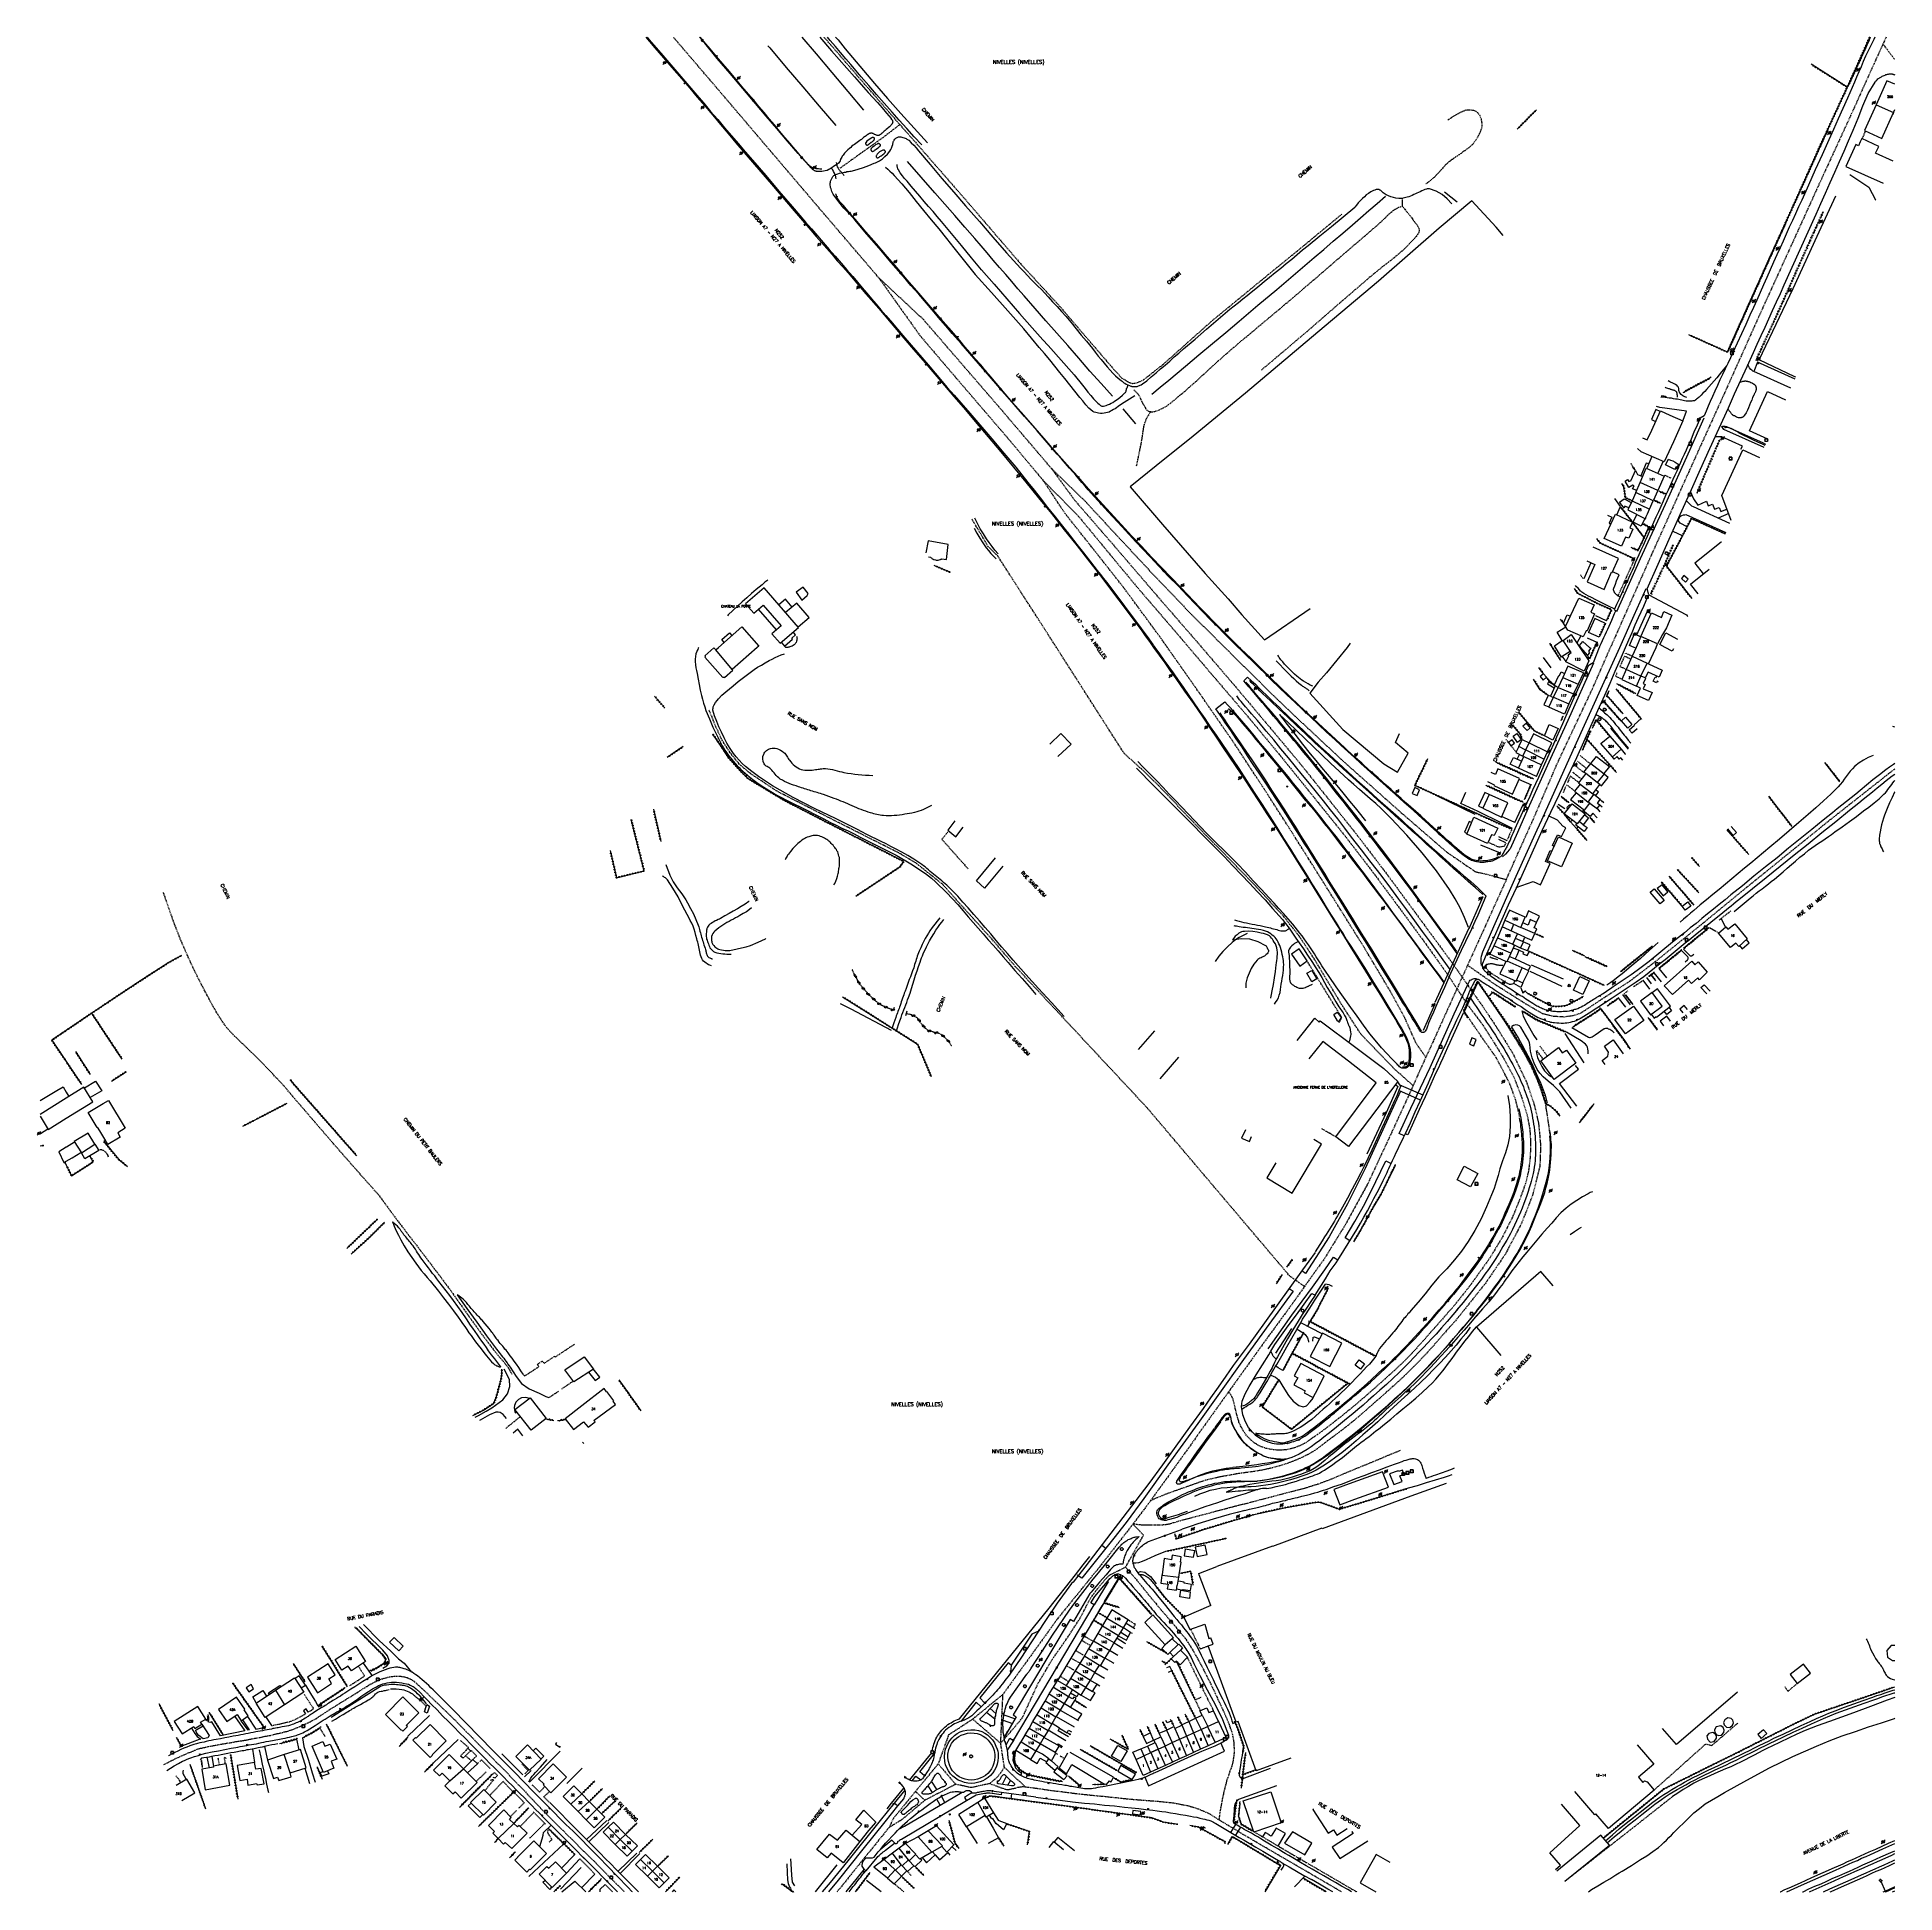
# Model space of a CAD drawing. Header units: millimetres. Extents: x 146998 to 148000, y 143999 to 145000.
import ezdxf
from ezdxf.enums import TextEntityAlignment as Align

# ---------------------------------------------------------------- set-up
doc = ezdxf.new("R2010")
doc.units = ezdxf.units.MM
doc.linetypes.add('DASHED', pattern=[0.75, 0.5, -0.25])
doc.layers.get('0').update_dxf_attribs({"linetype": 'CONTINUOUS'})
for name, color, linetype in [('W0001', 6, 'DASHED'), ('W0006', 2, 'CONTINUOUS'), ('W0008', 7, 'CONTINUOUS'), ('W0010', 4, 'CONTINUOUS'), ('W0014', 7, 'CONTINUOUS'), ('W0017', 7, 'CONTINUOUS'), ('W0020', 2, 'CONTINUOUS'), ('W0021', 2, 'CONTINUOUS'), ('W0070', 7, 'DASHED'), ('W0071', 7, 'CONTINUOUS'), ('W0101', 7, 'CONTINUOUS'), ('W0104', 1, 'CONTINUOUS'), ('W0105', 7, 'CONTINUOUS'), ('W0112', 1, 'DASHED'), ('W0120', 7, 'CONTINUOUS'), ('W0130', 7, 'CONTINUOUS'), ('W0211', 2, 'CONTINUOUS'), ('W0214', 2, 'CONTINUOUS'), ('W0220', 5, 'DASHED'), ('W0300', 7, 'CONTINUOUS'), ('W0303', 7, 'CONTINUOUS'), ('W0310', 3, 'CONTINUOUS'), ('W0322', 7, 'CONTINUOUS'), ('W0323', 7, 'CONTINUOUS'), ('W0330', 7, 'CONTINUOUS'), ('W0333', 7, 'CONTINUOUS'), ('W0401', 7, 'CONTINUOUS'), ('W0402', 7, 'CONTINUOUS'), ('W0420', 7, 'CONTINUOUS'), ('W0438', 7, 'CONTINUOUS'), ('W0439', 7, 'CONTINUOUS'), ('W0473', 7, 'CONTINUOUS'), ('W0501', 5, 'DASHED'), ('W0515', 5, 'CONTINUOUS'), ('W0610', 7, 'CONTINUOUS'), ('W0611', 7, 'CONTINUOUS'), ('W0700', 7, 'CONTINUOUS'), ('W0850', 7, 'CONTINUOUS'), ('W0853', 7, 'CONTINUOUS'), ('W0980', 7, 'CONTINUOUS'), ('W0984', 7, 'CONTINUOUS'), ('W0989', 7, 'CONTINUOUS'), ('W0990', 7, 'CONTINUOUS'), ('W0991', 7, 'CONTINUOUS'), ('W1102', 7, 'CONTINUOUS')]:
    doc.layers.add(name, color=color, linetype=linetype)
doc.styles.get("Standard").update_dxf_attribs({"font": 'romans.shx', "width": 0.85})

# ---------------------------------------------------------------- blocks, each defined once
blk = doc.blocks.new('T473')
for p, q in [((-0.166667, 0.166667), (0.166667, -0.166667)), ((-0.166667, -0.166667), (0.166667, 0.166667)), ((0.500001, 0.500001), (1.000002, 1.000002)), ((-1.000002, -1.000002), (-0.500001, -0.500001))]:
    blk.add_line(p, q)
blk.add_ellipse((0, 0), major_axis=(0.471405, 0.471405), ratio=1, start_param=5.4977871438, end_param=11.780972451)
blk = doc.blocks.new('T401')
for p, q in [((-0.3, 0.3), (0, 0.3)), ((-0.3, -0.25), (-0.3, 0.3)), ((-0.3, 0.15), (0, 0.15)), ((-0.3, 0), (0, 0)), ((0, 0.3), (0, -0.25)), ((-0.3, -0.15), (0, -0.15)), ((-0.3, -0.25), (-0.3, -0.3)), ((-0.3, -0.3), (0, -0.3)), ((0, -0.3), (0, -0.25))]:
    blk.add_line(p, q)
blk = doc.blocks.new('T300')
for p, q in [((-0.8, 0.5), (-0.9, 0.3)), ((-0.9, 0.3), (-0.9, 0.2)), ((-0.9, 0.2), (-0.7, 0.1)), ((-0.7, 0.6), (-0.8, 0.5)), ((-0.8, -0.1), (-0.7, 0.1)), ((-0.6, 0.7), (-0.7, 0.6)), ((-0.7, 0.1), (-0.7, 0.1)), ((-0.5, 0.7), (-0.6, 0.7)), ((-0.3, 0.6), (-0.5, 0.7)), ((-0.3, 0.6), (-0.2, 0.7)), ((-0.2, 0.6), (-0.3, 0.6)), ((-0.2, 0.7), (-0.1, 0.8)), ((-0.1, 0.8), (0.1, 0.8)), ((0.1, 0.8), (0.2, 0.7)), ((0.2, 0.7), (0.3, 0.6)), ((0.3, 0.6), (0.4, 0.5)), ((0.5, 0.5), (0.3, 0.5)), ((0.4, 0.5), (0.4, 0.5)), ((0.6, 0.4), (0.5, 0.5)), ((0.6, 0.4), (0.7, 0.3)), ((0.7, 0.3), (0.7, 0.2)), ((0.7, 0.2), (0.7, 0.1)), ((0.7, 0.1), (0.7, -0.2)), ((-0.8, -0.2), (-0.8, -0.1)), ((-0.7, -0.3), (-0.8, -0.2)), ((-0.8, -0.2), (-0.8, -0.2)), ((-0.7, -0.4), (-0.7, -0.3)), ((-0.5, -0.5), (-0.7, -0.4)), ((-0.4, -0.5), (-0.5, -0.5)), ((-0.4, -0.5), (-0.3, -0.5)), ((-0.3, -0.5), (-0.3, -0.4)), ((-0.3, -0.6), (-0.3, -0.5)), ((-0.3, -0.5), (-0.3, -0.5)), ((-0.2, -0.7), (-0.3, -0.6)), ((-0.1, -0.8), (-0.2, -0.7)), ((0.1, -0.8), (-0.1, -0.8)), ((0.2, -0.7), (0.1, -0.8)), ((0.3, -0.5), (0.2, -0.5)), ((0.3, -0.6), (0.2, -0.7)), ((0.2, -0.7), (0.2, -0.7)), ((0.5, -0.4), (0.3, -0.5)), ((0.3, -0.5), (0.3, -0.6)), ((0.3, -0.5), (0.3, -0.5)), ((0.6, -0.3), (0.5, -0.4)), ((0.7, -0.2), (0.6, -0.3)), ((0.6, -0.3), (0.6, -0.3))]:
    blk.add_line(p, q)
blk = doc.blocks.new('T420')
for p, q in [((0.7, 0.7), (-0.8, 0.7)), ((-0.8, 0.7), (-0.8, -0.8)), ((0.7, 0.7), (0.7, -0.8)), ((0.7, -0.8), (-0.8, -0.8))]:
    blk.add_line(p, q)
blk.add_ellipse((0, 0), major_axis=(-0.53, 0.53), ratio=1, start_param=3.926991, end_param=10.210176)
blk = doc.blocks.new('T610')
for p, q in [((-0.500001, 0), (-1.000002, 0)), ((0, 0.500001), (0, 1.000002)), ((0.500001, 0), (1.000002, 0)), ((0, -0.500001), (0, -1.000002))]:
    blk.add_line(p, q)
blk.add_ellipse((0, 0), major_axis=(-0.353554, 0.353554), ratio=1, start_param=3.926990817, end_param=10.2101761242)
blk = doc.blocks.new('T438')
for p, q in [((-0.4, 0.2), (0.4, 0.2)), ((-0.4, -0.2), (-0.4, 0.2)), ((0.15, 1.1), (-0.3, 1.1)), ((-0.3, 1.1), (-0.3, 0.5)), ((-0.3, 0.5), (0.15, 0.5)), ((0.3, 0.65), (0.3, 0.95)), ((0.4, 0.2), (0.4, -0.2))]:
    blk.add_line(p, q)
at = {"flags": 128}
for points in [[(-0.4, -0.2), (0.4, 0.2)], [(0.4, -0.2), (-0.4, -0.2)]]:
    blk.add_lwpolyline(points, dxfattribs=at)
for centre, major_axis, start_param, end_param in [((0.15, 0.95), (0.106, -0.106), 0.7853982, 2.3561945), ((0.15, 0.65), (0.106, 0.106), 3.9269908, 5.4977871)]:
    blk.add_ellipse(centre, major_axis=major_axis, ratio=1, start_param=start_param, end_param=end_param)
blk = doc.blocks.new('T850')
for p, q in [((-0.2, -0.1), (0, 0.3)), ((0, 0.3), (0.2, -0.1)), ((-0.2, -0.1), (0.2, -0.1))]:
    blk.add_line(p, q)
for major_axis in [(-0.106, 0.106), (-0.0354, 0.0354), (-0.0236, 0.0236)]:
    blk.add_ellipse((0, 0), major_axis=major_axis, ratio=1, start_param=3.926991, end_param=10.210176)
blk = doc.blocks.new('T853')
for p, q in [((-0.75, 0), (0.75, 0)), ((0, 0.75), (0, -0.75))]:
    blk.add_line(p, q)
blk.add_ellipse((0, 0), major_axis=(-0.265, 0.265), ratio=1, start_param=3.9269908, end_param=10.2101761)
blk = doc.blocks.new('T303')
for p, q in [((-0.8, 0), (-0.3, 0.2)), ((-0.3, -0.2), (-0.8, 0)), ((-0.3, 0.2), (0, 0.8)), ((0, 0.8), (0.3, 0.2)), ((0.3, 0.2), (0.8, 0)), ((0.8, 0), (0.3, -0.2)), ((-0.5, -0.6), (-0.3, -0.2)), ((0, -0.3), (-0.5, -0.6)), ((0.6, -0.6), (0, -0.3)), ((0.3, -0.2), (0.6, -0.6))]:
    blk.add_line(p, q)
blk = doc.blocks.new('t323o')
at = {"color": 0, "linetype": 'Continuous'}
for radius in [0.25, 0.15]:
    blk.add_circle((0, 0), radius, dxfattribs=at)
blk = doc.blocks.new('t310o')
at = {"color": 0, "linetype": 'Continuous'}
for centre, start, end in [((-0.5, 0.4), 216.8699, 323.1304), ((0.5, -0.4), 36.8699, 143.1303)]:
    blk.add_arc(centre, 0.625, start, end, dxfattribs=at)
blk = doc.blocks.new('t322o')
at = {"color": 0, "linetype": 'Continuous'}
for radius in [0.25, 0.15]:
    blk.add_circle((0, 0), radius, dxfattribs=at)
blk = doc.blocks.new('t500o')
at = {"color": 0, "linetype": 'Continuous'}
for centre, start, end in [((-0.5, 0.625), 216.869898, 323.130102), ((0.5, -0.125), 36.869898, 143.130102), ((0.5, -0.625), 36.869898, 143.130102), ((-0.5, 0.125), 216.869898, 323.130102)]:
    blk.add_arc(centre, 0.625, start, end, dxfattribs=at)
blk = doc.blocks.new('t220o')
at = {"color": 0, "linetype": 'Continuous'}
for p, q in [((-0.25, 0.25), (0.25, 0.25)), ((-0.25, -0.25), (0.25, -0.25))]:
    blk.add_line(p, q, dxfattribs=at)

msp = doc.modelspace()

# ---------------------------------------------------------------- linework, layer by layer
at = {"layer": 'W0001'}
for points in [[(147452.3, 144870.1), (147418.5, 144909.6), (147393.2, 144939.3), (147370.9, 144965.5), (147346.2, 144994.4), (147341.4, 145000)], [(147463.5, 144952.9), (147441.4, 144978.3), (147422.7, 145000)], [(147995.3, 145000), (147993.6, 144996.3)], [(147993.6, 144996.3), (147988.8, 144985.8), (147976.7, 144958.9), (147959.9, 144922.4), (147944.8, 144889.2), (147928.6, 144853.7), (147908.1, 144808), (147888.7, 144765.2), (147869.2, 144721.9), (147853.6, 144686.6), (147846.7, 144671)], [(147993.6, 144996.3), (148000, 144987.9)], [(147463.5, 144952.9), (147455.5, 144946.7), (147448.1, 144941.4), (147431.2, 144929.3)], [(147463.5, 144952.9), (147477.2, 144937.3), (147499.5, 144911.7), (147528.6, 144877.9), (147549.8, 144854.8), (147567.2, 144834.5), (147578.8, 144821), (147583.2, 144816.2), (147586.2, 144814.4), (147587.8, 144813.6), (147589.2, 144813.3), (147591.7, 144813.8), (147594.7, 144815.1), (147605.6, 144823.7), (147632.1, 144847.3), (147660.6, 144870.7), (147681.8, 144888), (147701.8, 144904.6)], [(147545.3, 144767.4), (147533.9, 144780.8), (147516.8, 144800.8), (147476.2, 144847.8), (147452.3, 144870.1)], [(147452.3, 144870.1), (147474.3, 144839.2), (147494.1, 144816), (147522, 144783.5), (147540.8, 144761)], [(147545.3, 144767.4), (147563.4, 144749.8), (147579.8, 144732.1), (147600.3, 144710.1), (147621, 144688.5), (147638.7, 144671)], [(147545.3, 144767.4), (147557.9, 144750.2), (147580, 144724.7), (147603.5, 144697.3), (147624.7, 144672.9), (147626.3, 144671)], [(147607.7, 144671), (147605.7, 144674), (147584.3, 144703.1), (147566.8, 144725.3), (147552.6, 144743.2), (147540.8, 144761)], [(147540.8, 144761), (147559.9, 144741.6), (147591, 144704), (147612.6, 144678.9), (147619.3, 144671)], [(147547.9, 144671), (147516.3, 144720.3), (147511.2, 144725.2), (147508.1, 144730.6), (147507.1, 144732.2), (147502.4, 144740.1)], [(147740.3, 144434.7), (147730.8, 144443.1), (147712, 144462.6), (147702.3, 144477.5), (147686.6, 144503.6), (147678.6, 144515.6), (147670.4, 144526), (147655.9, 144541.7), (147640.6, 144557.5), (147628.7, 144569.6), (147602.9, 144596.5), (147593.9, 144605.3), (147584.4, 144613.9), (147547.9, 144671)], [(147626.3, 144671), (147642.4, 144652.3), (147659.1, 144632.5), (147679.4, 144608.3), (147695.4, 144588.2), (147709.9, 144570), (147726.6, 144548.1), (147744.7, 144523.5), (147761.6, 144500.5), (147772.6, 144484.8), (147778.2, 144476.8), (147785.4, 144466), (147794, 144452.1), (147801.6, 144436.2), (147805.6, 144424.3), (147807.9, 144414.3), (147809, 144402.5), (147808.6, 144391.1), (147804.6, 144375.5), (147798.6, 144360.2), (147790, 144343.9), (147779.4, 144328.3), (147765.6, 144311), (147763.9, 144308.9), (147762.1, 144306.9), (147760.3, 144304.8), (147758.5, 144302.8), (147755.3, 144299.2), (147752.2, 144295.6), (147749, 144292), (147745.7, 144288.5), (147743.2, 144285.8), (147740.6, 144283.2), (147738, 144280.6), (147735.4, 144278.1), (147732.2, 144275.1), (147729, 144272.2), (147725.7, 144269.3), (147722.5, 144266.4), (147718.9, 144263.3), (147715.3, 144260.1), (147711.7, 144257), (147708.1, 144253.9), (147705.1, 144251.5), (147702, 144249.1), (147698.9, 144246.7), (147695.8, 144244.4), (147692.9, 144242.3), (147690.1, 144240.1), (147687.2, 144238), (147684.1, 144236.1), (147680.3, 144234.2), (147676.4, 144232.5), (147672.4, 144231), (147668.3, 144229.7), (147663.9, 144228.5), (147659.4, 144227.5), (147654.9, 144226.7), (147650.4, 144226.1), (147647.6, 144225.7), (147644.8, 144225.3), (147642.1, 144224.8), (147639.3, 144224.3), (147636.6, 144223.8), (147633.8, 144223.2), (147631.1, 144222.6), (147628.4, 144221.9), (147625.8, 144221.1), (147623.2, 144220.2), (147620.7, 144219.3), (147618.1, 144218.3), (147615.3, 144217.4), (147612.5, 144216.4), (147609.7, 144215.4), (147606.9, 144214.4), (147604.8, 144213.5), (147602.7, 144212.7), (147600.6, 144211.8), (147598.6, 144210.8)], [(147747.1, 144449.9), (147741.8, 144457.7), (147735.8, 144471.2), (147727.3, 144486.7), (147714, 144509), (147700.8, 144530.1), (147684, 144556.9), (147674.4, 144572.1), (147660.7, 144593.5), (147643.5, 144619.7), (147625.3, 144646), (147607.7, 144671)], [(147619.3, 144671), (147632.5, 144655.5), (147652.6, 144632), (147668.5, 144612.8), (147689.1, 144587.3), (147704.2, 144568.5), (147718.8, 144549.5), (147733.6, 144529.5), (147745.8, 144512.9), (147758.9, 144494.6), (147769.6, 144478.3), (147777.5, 144467.9), (147782.4, 144460.3), (147789.2, 144449.3), (147794.5, 144439.5), (147798.9, 144428), (147801.8, 144418.5), (147803.2, 144410.9), (147803.6, 144404.2), (147803.4, 144396.3), (147802.5, 144388.9), (147800.9, 144382), (147797.7, 144373.2), (147793.8, 144363.7), (147788.5, 144353.2), (147781.7, 144341.9), (147771, 144326.9), (147761.6, 144315.1), (147759.2, 144312.5), (147756.9, 144309.8), (147754.5, 144307.1), (147752.2, 144304.5), (147749, 144300.9), (147745.9, 144297.3), (147742.7, 144293.8), (147739.5, 144290.3), (147737.3, 144288), (147735.1, 144285.8), (147732.8, 144283.6), (147730.6, 144281.5), (147727.8, 144279), (147725.1, 144276.5), (147722.2, 144274), (147719.4, 144271.5), (147715.9, 144268.4), (147712.3, 144265.3), (147708.8, 144262.3), (147705.1, 144259.3), (147701.1, 144256), (147696.9, 144252.8), (147692.8, 144249.6), (147688.5, 144246.5), (147686.2, 144244.9), (147684, 144243.3), (147681.6, 144241.7), (147679.1, 144240.5), (147676.8, 144239.6), (147674.4, 144238.9), (147672, 144238.4), (147669.5, 144238.2), (147666.7, 144238.2), (147663.8, 144238.5), (147661.1, 144239.1), (147658.4, 144240), (147656.4, 144241), (147654.6, 144242.2), (147652.9, 144243.5), (147651.4, 144245), (147649.9, 144246.8), (147648.6, 144248.7), (147647.5, 144250.8), (147646.5, 144252.8), (147646.2, 144253.8), (147645.9, 144254.7), (147645.6, 144255.7), (147645.4, 144256.7), (147645.1, 144257.6), (147644.9, 144258.6), (147644.7, 144259.6), (147644.4, 144260.5), (147644.1, 144262), (147643.7, 144263.4), (147643.4, 144264.8), (147642.9, 144266.2), (147642.5, 144267.1), (147642, 144268), (147641.5, 144268.9), (147640.9, 144269.8)], [(147638.7, 144671), (147643.3, 144666.4), (147666.9, 144643.1), (147683.4, 144627.5), (147703.4, 144608.9), (147733.9, 144581.8), (147758.4, 144560.6), (147773.9, 144550), (147780.5, 144548.6), (147790.5, 144545.8)], [(147790.5, 144545.8), (147795.4, 144556.8), (147805.3, 144578.9), (147817.9, 144608.2), (147836.7, 144648.1), (147846.7, 144671)], [(147681.7, 144326.4), (147673.6, 144332.2), (147596.7, 144422.9), (147525.7, 144499), (147513.4, 144513.4), (147497.8, 144530.7), (147486.5, 144543.3), (147472.1, 144554.8), (147462.9, 144560.2), (147447, 144568.2), (147425, 144579.3), (147397.5, 144593.3), (147382.9, 144603), (147376.9, 144608.1), (147372, 144614.2), (147367.7, 144620.9), (147364.2, 144628.5), (147360.7, 144637.2)], [(148000, 144605.5), (147964.2, 144577.3), (147913.7, 144536.4), (147897.1, 144522.7), (147869.5, 144500.5), (147857.1, 144491), (147841.7, 144481.1), (147830.4, 144473.6), (147826.2, 144472.3), (147821.5, 144471.7), (147816, 144472), (147810, 144473.5), (147801.1, 144478.7), (147783.4, 144489.9), (147769.6, 144499.6)], [(147790.5, 144545.8), (147776.1, 144513.9), (147769.6, 144499.6)], [(147769.6, 144499.6), (147758.2, 144474.4), (147751.5, 144459.5), (147747.1, 144449.9)], [(147747.1, 144449.9), (147742.5, 144439.8), (147740.3, 144434.7)], [(147740.3, 144434.7), (147738, 144429.7), (147728.9, 144409.9), (147715.8, 144381.8), (147703.9, 144360), (147692.5, 144341.5), (147681.7, 144326.4)], [(147681.7, 144326.4), (147676.2, 144318.6), (147674.5, 144316.2), (147672.7, 144313.8), (147671, 144311.4), (147669.3, 144309.1), (147667.5, 144306.7), (147665.8, 144304.3), (147664, 144301.9), (147662.3, 144299.6), (147640.9, 144269.8)], [(147640.9, 144269.8), (147624.8, 144247.3), (147622.1, 144243.4), (147619.3, 144239.5), (147616.5, 144235.6), (147613.7, 144231.7), (147610.9, 144227.8), (147608.1, 144223.9), (147605.3, 144220), (147602.5, 144216.2), (147598.6, 144210.8)], [(147733.2, 144237.9), (147727.3, 144235.5), (147721.4, 144233), (147715.6, 144230.6), (147709.7, 144228.2), (147704.6, 144226.1), (147699.5, 144223.9), (147694.4, 144221.8), (147689.2, 144219.9), (147682.9, 144217.9), (147676.6, 144216.2), (147670.3, 144214.6), (147664, 144212.9), (147660.8, 144212.1), (147657.7, 144211.3), (147654.5, 144210.4), (147651.3, 144209.6), (147648.1, 144208.8), (147645, 144208), (147641.8, 144207.2), (147638.6, 144206.3), (147632.7, 144204.8), (147626.8, 144203.2), (147620.9, 144201.7), (147614.9, 144200.1), (147613.9, 144199.8), (147612.9, 144199.5), (147611.9, 144199.2), (147610.9, 144198.9), (147609.9, 144198.6), (147608.9, 144198.3), (147607.8, 144198.1), (147606.8, 144197.9), (147605.4, 144197.8), (147603.9, 144197.7), (147602.5, 144197.7), (147601.1, 144197.7), (147599.2, 144197.7), (147597.4, 144197.7), (147595.6, 144197.7), (147593.8, 144197.8), (147592.6, 144197.9), (147591.4, 144198), (147590.3, 144198.2), (147589.2, 144198.3)], [(147598.6, 144210.8), (147595.1, 144206.1), (147589.2, 144198.3)], [(147589.2, 144198.3), (147586.2, 144194.4), (147581.8, 144188.8)], [(147585.2, 144175.1), (147594.9, 144192.3), (147589.2, 144198.3)], [(147581.8, 144188.8), (147572.2, 144176.5), (147571.1, 144175.1), (147570, 144173.7), (147568.9, 144172.4), (147567.8, 144171)], [(147517.9, 144080.1), (147529.5, 144093.7), (147537.9, 144112.1), (147545.8, 144125.5), (147554.1, 144137.4), (147560.7, 144147.6), (147566.4, 144158.5), (147570.2, 144163.6), (147574.9, 144169.2), (147576.9, 144171)], [(147559.4, 144160.6), (147561.7, 144163.4), (147563.2, 144165.3), (147564.7, 144167.2), (147566.3, 144169.1), (147567.8, 144171)], [(147576.9, 144171), (147585.2, 144175.1)], [(147588.8, 144171), (147585.2, 144175.1)], [(147588.8, 144171), (147590.4, 144169.1), (147592, 144167.2), (147593.6, 144165.2), (147595.1, 144163.3), (147596.7, 144161.4), (147598.3, 144159.4), (147599.9, 144157.5), (147601.5, 144155.6), (147602.7, 144154.1), (147604, 144152.5), (147605.3, 144151), (147606.6, 144149.5), (147607.9, 144148), (147609.2, 144146.5), (147610.5, 144144.9), (147611.8, 144143.4), (147613.6, 144141.2), (147615.5, 144139), (147617.3, 144136.8), (147618.9, 144134.5), (147620.4, 144132.1), (147621.8, 144129.7), (147623.2, 144127.3), (147624.5, 144124.9), (147626.1, 144122), (147627.6, 144119.1), (147629.1, 144116.2), (147630.6, 144113.2), (147632.1, 144110.1), (147633.6, 144107), (147635, 144103.8), (147636.5, 144100.7), (147637.7, 144098.1), (147638.9, 144095.5), (147640, 144092.8), (147641.1, 144090.2), (147641.7, 144088.4), (147642.3, 144086.7), (147642.8, 144084.9), (147643.2, 144083.1), (147643.6, 144080.4), (147643.7, 144077.6), (147643.7, 144074.8), (147643.4, 144072.1), (147643.1, 144070.3), (147642.7, 144068.5), (147642.1, 144066.7), (147641.5, 144065), (147640.9, 144063.3), (147640.3, 144061.6), (147639.7, 144059.9), (147639.3, 144058.1), (147638.1, 144053.4), (147637.1, 144048.6), (147636.2, 144043.8), (147635.5, 144038.9)], [(147559.4, 144160.6), (147556.9, 144157.6), (147548.5, 144147.2), (147528, 144118.8), (147519.1, 144106.5)], [(147086.6, 144077.4), (147088.3, 144077.8), (147090.1, 144078.2), (147091.8, 144078.6), (147094.6, 144079.1), (147097.4, 144079.6), (147100.2, 144080.1), (147102.9, 144080.5), (147104.2, 144080.8), (147105.5, 144081), (147106.7, 144081.2), (147108, 144081.4), (147109.3, 144081.6), (147110.5, 144081.8), (147111.8, 144082), (147113.1, 144082.3), (147115.8, 144082.8), (147118.6, 144083.3), (147121.3, 144083.9), (147124.1, 144084.4), (147126, 144084.9), (147127.8, 144085.3), (147129.7, 144085.7), (147131.6, 144086.2), (147132.3, 144086.4), (147133, 144086.5), (147133.6, 144086.7), (147134.3, 144087), (147136.3, 144087.6), (147138.2, 144088.4), (147140.1, 144089.2), (147142, 144090), (147143.2, 144090.6), (147144.4, 144091.1), (147145.6, 144091.7), (147146.8, 144092.4), (147148, 144093), (147149.2, 144093.7), (147150.3, 144094.5), (147151.4, 144095.2), (147152.6, 144095.9), (147153.7, 144096.7), (147154.8, 144097.4), (147155.9, 144098.2), (147159.2, 144100.2), (147162.4, 144102.2), (147165.6, 144104.2), (147168.9, 144106.2), (147171.9, 144108.1), (147174.9, 144110), (147178, 144111.9), (147181.1, 144113.5), (147182.7, 144114.2), (147184.2, 144114.8), (147185.8, 144115.3), (147187.4, 144115.7), (147188.3, 144115.9), (147189.3, 144116.1), (147190.2, 144116.2), (147191.1, 144116.3), (147192.6, 144116.3), (147194.1, 144116.3), (147195.5, 144116.1), (147197, 144115.8), (147197.9, 144115.5), (147198.8, 144115.1), (147199.7, 144114.7), (147200.5, 144114.2), (147201.9, 144113.3), (147203.1, 144112.2), (147204.3, 144111.1), (147205.5, 144110), (147207, 144108.6), (147208.4, 144107.3), (147209.8, 144105.9), (147211.2, 144104.6), (147213.2, 144102.7), (147215.2, 144100.8), (147217.1, 144098.9), (147219.1, 144097), (147221, 144095.1), (147223, 144093.2), (147224.9, 144091.3), (147226.8, 144089.3), (147228.7, 144087.4), (147230.6, 144085.5), (147232.5, 144083.5), (147234.4, 144081.6), (147236.4, 144079.6), (147238.3, 144077.7), (147240.3, 144075.7), (147242.2, 144073.7), (147244.2, 144071.8), (147246.1, 144069.8), (147248.1, 144067.9), (147250, 144065.9), (147252.8, 144063), (147255.5, 144060.1), (147258.3, 144057.3), (147261.1, 144054.4), (147262.5, 144052.9), (147264, 144051.3), (147265.4, 144049.8), (147266.9, 144048.2), (147268.4, 144046.7), (147269.8, 144045.2), (147271.3, 144043.6), (147272.8, 144042.1), (147276.3, 144038.6), (147279.8, 144035.1), (147283.3, 144031.7), (147286.8, 144028.2), (147289.8, 144025.2), (147292.8, 144022.2), (147295.8, 144019.3), (147298.8, 144016.3), (147303.7, 144011.4), (147308.5, 144006.5), (147313.4, 144001.7), (147315.1, 144000)], [(147519.1, 144106.5), (147502.8, 144093.1)], [(147517.9, 144080.1), (147519.1, 144106.5)], [(147502.8, 144093.1), (147489.8, 144084.6), (147484.2, 144069)], [(147517.9, 144080.1), (147502.8, 144093.1)], [(147066.7, 144068.6), (147072.6, 144071.7), (147074.4, 144072.5), (147076.2, 144073.3), (147078, 144074.1), (147079.8, 144074.9), (147081.1, 144075.4), (147082.3, 144075.9), (147083.5, 144076.4), (147084.7, 144076.9), (147086.5, 144077.4), (147086.6, 144077.4)], [(147519.9, 144067.1), (147517.9, 144080.1)], [(147484.2, 144069), (147471.9, 144054.1)], [(147484.2, 144069), (147493.6, 144058)], [(147512, 144058.4), (147516.6, 144062.4), (147519.9, 144067.1)], [(147519.9, 144067.1), (147531.1, 144056.7)], [(147493.6, 144058), (147477, 144049.4)], [(147512, 144058.4), (147502, 144056.2), (147493.6, 144058)], [(147512, 144058.4), (147520.5, 144055.3), (147521.9, 144055.2), (147523.2, 144055.4), (147524.5, 144055.7), (147525.8, 144056), (147527.1, 144056.4), (147528.4, 144056.6), (147529.7, 144056.8), (147531.1, 144056.7)], [(147531.1, 144056.7), (147537.8, 144055.8), (147544.5, 144054.8), (147551.2, 144054), (147557.9, 144053.1), (147561.6, 144052.7), (147565.4, 144052.3), (147569.1, 144051.9), (147572.9, 144051.6), (147576.6, 144051.2), (147580.4, 144050.8), (147584.1, 144050.4), (147587.9, 144050), (147595.5, 144049.4), (147603.3, 144048.8), (147611, 144048), (147618.6, 144046.5), (147621.6, 144045.7), (147624.5, 144044.7), (147627.4, 144043.5), (147630.2, 144042.3), (147635.5, 144038.9)], [(147471.9, 144054.1), (147460.1, 144039.7), (147457.7, 144034.7)], [(147477, 144049.4), (147464.7, 144039), (147457.7, 144034.7)], [(147477, 144049.4), (147471.9, 144054.1)], [(147701.7, 144000), (147695.5, 144003.6), (147684, 144010.3), (147672.5, 144017), (147661, 144023.7), (147657.9, 144025.5), (147654.7, 144027.4), (147651.6, 144029.2), (147648.5, 144031), (147645.6, 144032.8), (147642.8, 144034.5), (147639.9, 144036.2), (147637, 144038), (147635.5, 144038.9)], [(147457.7, 144034.7), (147454.1, 144030.3), (147453.7, 144029.8), (147453.3, 144029.3), (147452.9, 144028.7), (147452.4, 144028.2), (147450.2, 144025.4), (147447.9, 144022.6), (147445.6, 144019.8), (147443.3, 144017), (147441.1, 144014.2), (147438.8, 144011.4), (147436.5, 144008.5), (147434.3, 144005.7), (147431.3, 144002), (147429.6, 144000)]]:
    msp.add_lwpolyline(points, dxfattribs=at)
at = {"layer": 'W0006'}
for points in [[(147943.9, 144810.8), (147923.9, 144819.7)], [(147850.1, 144690.4), (147862.9, 144719), (147876.3, 144748.3), (147889.4, 144777.4), (147897.2, 144794.8)], [(147889.8, 144754.9), (147891.5, 144751.1), (147893.8, 144747.7), (147898.5, 144749.8), (147899.4, 144747.3), (147901.7, 144748.2), (147902.8, 144745.5), (147905.2, 144746.4), (147906.1, 144744.2), (147909.5, 144745.5)], [(147851.7, 144671), (147859.5, 144688.3), (147866, 144702.8)], [(147809.7, 144578), (147826.6, 144615.6), (147843.3, 144652.5), (147851.7, 144671)], [(147837.5, 144662.4), (147823.6, 144631.6), (147813.5, 144609.2), (147802.1, 144583.9)], [(147777.1, 144499.4), (147777, 144500.9), (147776.9, 144502.1), (147777, 144503.5), (147777.1, 144504.5), (147777.8, 144506.8), (147783.7, 144520.5), (147795.9, 144547.7), (147807.1, 144572.6), (147809.7, 144578)], [(147802.1, 144583.9), (147796.6, 144571.1), (147792.5, 144562.4), (147792, 144561.8), (147791.1, 144560.7), (147790.1, 144559.5), (147788.4, 144558.1)], [(147735.5, 144407.6), (147732.8, 144408.9), (147739.1, 144422.5), (147749.4, 144444.5), (147762.4, 144473.4), (147769.7, 144489.3), (147770.7, 144491.1), (147771.1, 144491.5), (147771.5, 144491.8), (147772.1, 144492.1), (147772.7, 144492.3), (147773.2, 144492.4), (147773.6, 144492.4), (147774.2, 144492.4), (147774.5, 144492.4)], [(147733.4, 144431.8), (147723.9, 144410.8), (147714.4, 144390), (147704.9, 144370.9), (147695, 144353.1), (147682.2, 144333.5), (147680.2, 144334.9)], [(147706.2, 144351), (147703.6, 144352.7), (147708.9, 144361.5), (147714.2, 144371), (147720.2, 144383), (147725.6, 144394.2), (147728.4, 144392.8)], [(147692.7, 144335.4), (147697.3, 144342.3), (147699.6, 144340.7)], [(147662.1, 144292.8), (147674.9, 144311), (147686, 144326.1), (147692.7, 144335.4)], [(147673.4, 144325.3), (147675.6, 144323.9), (147662.5, 144306), (147648.8, 144287), (147635, 144267.6), (147624.2, 144252.6), (147608, 144230.2), (147595.1, 144212.1), (147585.5, 144199.1), (147578.9, 144190.7), (147574.6, 144185.3)], [(147538.2, 144140.6), (147534.6, 144138.9), (147523.6, 144122.3), (147523.1, 144118)], [(147595.6, 144061.8), (147597.5, 144057.2), (147638.6, 144075.8), (147636.5, 144080.3)], [(147462.3, 144046.4), (147455.4, 144037.8), (147443.6, 144023), (147430.2, 144006.3), (147425.1, 144000)], [(147444.3, 144012.2), (147434.3, 144000)]]:
    msp.add_lwpolyline(points, dxfattribs=at)
at = {"layer": 'W0008'}
for points in [[(147327.2, 145000), (147328.2, 144998.8), (147334.7, 144991.3), (147341.2, 144983.8), (147347.6, 144976.3), (147354, 144968.8), (147357.8, 144964.4), (147361.5, 144960), (147365.3, 144955.6), (147369, 144951.2), (147372.7, 144946.9), (147376.5, 144942.5), (147380.2, 144938.1), (147384, 144933.7), (147391.2, 144925.4), (147398.3, 144917), (147405.5, 144908.7), (147412.7, 144900.3), (147415.9, 144896.6), (147419.1, 144892.9), (147422.2, 144889.3), (147425.4, 144885.6), (147428.6, 144881.9), (147431.8, 144878.2), (147435, 144874.5), (147438.1, 144870.9), (147440.7, 144867.9), (147443.2, 144864.9), (147445.7, 144861.9), (147448.3, 144858.9), (147450.8, 144856), (147453.3, 144853), (147455.9, 144850), (147458.4, 144847), (147465.2, 144839.1), (147471.9, 144831.2), (147478.7, 144823.3), (147485.5, 144815.5)], [(147414.6, 144930.7), (147413.1, 144932.3), (147411.6, 144934), (147410.1, 144935.6), (147408.7, 144937.3), (147402.9, 144944), (147397.1, 144950.8), (147391.4, 144957.5), (147385.7, 144964.3), (147378.9, 144972.4), (147372, 144980.5), (147365.1, 144988.6), (147358.3, 144996.7), (147355.5, 145000)], [(147420.3, 145000), (147426.7, 144992.7), (147439, 144978.6), (147441.5, 144975.8), (147444, 144973), (147446.5, 144970.2), (147449, 144967.5), (147451.5, 144964.7), (147454, 144961.9), (147456.4, 144959), (147458.8, 144956.1), (147458.9, 144955.8), (147459.1, 144955.6), (147459.3, 144955.4), (147459.5, 144955.1), (147459.5, 144954.9), (147459.6, 144954.7), (147459.7, 144954.4), (147459.7, 144954.2), (147459.6, 144954), (147459.5, 144953.7), (147459.4, 144953.5), (147459.3, 144953.3), (147459.1, 144953), (147458.9, 144952.7), (147458.6, 144952.4), (147458.4, 144952.2), (147457.9, 144951.7), (147457.3, 144951.2), (147456.8, 144950.7), (147456.2, 144950.2), (147455.6, 144949.7), (147455.1, 144949.3), (147454.5, 144948.8), (147453.9, 144948.3), (147453.8, 144948.2), (147453.6, 144948), (147453.5, 144947.9), (147453.3, 144947.7), (147453.2, 144947.6), (147453, 144947.5), (147452.8, 144947.3), (147452.6, 144947.2), (147452.4, 144947.1), (147452.1, 144947), (147451.9, 144947), (147451.6, 144947), (147451.3, 144947), (147450.9, 144947.2), (147450.6, 144947.3), (147450.3, 144947.4), (147450.1, 144947.5), (147449.8, 144947.6), (147449.6, 144947.8), (147449.3, 144947.9), (147449.1, 144948), (147448.8, 144948.1), (147448.5, 144948.2), (147448.2, 144948.2), (147448, 144948.2), (147447.7, 144948.2), (147447.5, 144948.1), (147447.2, 144948), (147446.7, 144947.8), (147446.2, 144947.5), (147445.7, 144947.1), (147445.3, 144946.8), (147444.9, 144946.5), (147444.4, 144946.2), (147444, 144945.9), (147443.6, 144945.5), (147443.2, 144945.2), (147442.8, 144944.9), (147442.4, 144944.6), (147441.9, 144944.3), (147441.2, 144943.7), (147440.5, 144943.2), (147439.8, 144942.7), (147439.1, 144942.2), (147438.4, 144941.7), (147437.7, 144941.2), (147437, 144940.6), (147436.3, 144940), (147435.4, 144939.2), (147434.5, 144938.3), (147433.7, 144937.4), (147432.9, 144936.4), (147432.5, 144935.9), (147432.2, 144935.3), (147431.9, 144934.7), (147431.6, 144934.2), (147431.6, 144934), (147431.5, 144933.9), (147431.4, 144933.7), (147431.4, 144933.5), (147431.3, 144933.4), (147431.3, 144933.2), (147431.2, 144933.1), (147431.1, 144932.9), (147430.4, 144932.1), (147429.5, 144931.4), (147428.6, 144930.8), (147427.7, 144930.2), (147426.9, 144929.6), (147426, 144929.1), (147425.2, 144928.6), (147424.3, 144928.2), (147423.3, 144927.9), (147422.3, 144927.7), (147421.4, 144927.6), (147420.4, 144927.5), (147420.2, 144927.5), (147419.9, 144927.5), (147419.7, 144927.5), (147419.5, 144927.5), (147419.3, 144927.5), (147419.2, 144927.5), (147419, 144927.5), (147418.9, 144927.6), (147418.6, 144927.6), (147418.4, 144927.7), (147418.2, 144927.7), (147417.9, 144927.8), (147417.7, 144927.9), (147417.4, 144928.1), (147417.2, 144928.3), (147416.9, 144928.4), (147416.7, 144928.5), (147416.5, 144928.7), (147416.4, 144928.8), (147416.2, 144929), (147416, 144929.1), (147415.8, 144929.3), (147415.6, 144929.6), (147415.5, 144929.8), (147415.2, 144930), (147415, 144930.2), (147414.8, 144930.5), (147414.6, 144930.7)], [(147475.3, 144941.9), (147471.2, 144946.3), (147467.2, 144950.7), (147463.2, 144955.2), (147459.3, 144959.6), (147455.1, 144964.4), (147451, 144969.1), (147446.8, 144973.9), (147442.7, 144978.7), (147439.9, 144981.9), (147437.1, 144985.2), (147434.3, 144988.4), (147431.5, 144991.7), (147428.8, 144994.9), (147426, 144998.2), (147424.5, 145000)], [(147989.2, 145000), (147988.6, 144998.7), (147987.7, 144996.9), (147986.8, 144995.1), (147985.9, 144993.3), (147985.1, 144991.5), (147984.2, 144989.7), (147983, 144986.9), (147981.8, 144984.1), (147980.6, 144981.3), (147979.4, 144978.5), (147978.2, 144975.7), (147977, 144972.8), (147975.8, 144970), (147974.5, 144967.2), (147972, 144961.6), (147969.5, 144955.9), (147967, 144950.3), (147964.4, 144944.6), (147960.8, 144936.5), (147957.1, 144928.4), (147953.4, 144920.3), (147949.8, 144912.2), (147948.1, 144908.5), (147946.4, 144904.8), (147944.8, 144901.1), (147943.1, 144897.5), (147941.4, 144893.8), (147939.8, 144890.1), (147938.1, 144886.4), (147936.4, 144882.7), (147934.6, 144878.7), (147932.8, 144874.6), (147931, 144870.5), (147929.2, 144866.4), (147927.4, 144862.3), (147925.6, 144858.2), (147923.8, 144854.2), (147921.9, 144850.1), (147919.6, 144845.1), (147917.3, 144840.1), (147915, 144835), (147912.7, 144830), (147911.3, 144827.1), (147909.9, 144824.1), (147908.5, 144821.1), (147907.1, 144818.2), (147905.7, 144815.2), (147904.3, 144812.2), (147902.9, 144809.2), (147901.6, 144806.2), (147900.4, 144803.6), (147899.3, 144801), (147898.2, 144798.4), (147897.2, 144795.8)], [(147866.4, 144702.5), (147872.3, 144715.9), (147878.3, 144729.3), (147884.3, 144742.7), (147890.3, 144756.1), (147895.3, 144767.1), (147900.3, 144778.2), (147905.3, 144789.2), (147910.3, 144800.2), (147913.6, 144807.7), (147917, 144815.1), (147920.4, 144822.5), (147923.7, 144830), (147925.8, 144834.5), (147927.9, 144839.1), (147930, 144843.6), (147932, 144848.2), (147934.1, 144852.7), (147936.2, 144857.3), (147938.3, 144861.8), (147940.3, 144866.4), (147944.7, 144876), (147949, 144885.5), (147953.3, 144895.1), (147957.5, 144904.6), (147960.1, 144910.3), (147962.6, 144915.9), (147965.1, 144921.6), (147967.6, 144927.2), (147970.1, 144932.9), (147972.6, 144938.5), (147975.1, 144944.2), (147977.6, 144949.8), (147980.3, 144956.3), (147982.8, 144963), (147985.7, 144969.6), (147989.3, 144975.8), (147989.6, 144976.3), (147990.1, 144976.7), (147990.5, 144977.1), (147990.9, 144977.5), (147991.2, 144977.7), (147991.5, 144977.9), (147991.8, 144978.1), (147992, 144978.3), (147992.4, 144978.5), (147992.8, 144978.7), (147993.2, 144979), (147993.7, 144979.2), (147994.2, 144979.4), (147994.7, 144979.6), (147995.2, 144979.8), (147995.7, 144979.9), (147996.1, 144980), (147996.5, 144980.1), (147996.9, 144980.2), (147997.4, 144980.2), (147997.6, 144980.2), (147997.8, 144980.2), (147998.1, 144980.2), (147998.3, 144980.2), (147998.6, 144980.2), (147998.8, 144980.1), (147999.1, 144980), (147999.3, 144979.9), (147999.7, 144979.8), (148000, 144979.7)], [(147428, 144925.5), (147429, 144925.9), (147430, 144926.3), (147431, 144926.6), (147432, 144926.9), (147432.8, 144927.1), (147433.5, 144927.2), (147434.3, 144927.3), (147435, 144927.5), (147435.8, 144927.6), (147436.5, 144927.7), (147437.3, 144927.8), (147438, 144928), (147441, 144928.9), (147443.9, 144929.8), (147446.8, 144930.9), (147449.7, 144932.1), (147450.4, 144932.3), (147451.1, 144932.6), (147451.8, 144933), (147452.5, 144933.4), (147454.1, 144934.5), (147455.5, 144935.7), (147456.9, 144937), (147458.1, 144938.5), (147458.6, 144939.4), (147459, 144940.2), (147459.4, 144941.2), (147459.7, 144942.1), (147459.8, 144942.4), (147459.8, 144942.7), (147459.9, 144943), (147459.9, 144943.3), (147460, 144943.6), (147460.1, 144943.9), (147460.2, 144944.2), (147460.4, 144944.5), (147460.8, 144945.1), (147461.4, 144945.6), (147462, 144946), (147462.7, 144946.2), (147463.2, 144946.3), (147463.7, 144946.3), (147464.1, 144946.2), (147464.6, 144946.1), (147465.2, 144946), (147465.8, 144945.8), (147466.4, 144945.6), (147467, 144945.3), (147467.3, 144945.1), (147467.7, 144944.9), (147468, 144944.6), (147468.3, 144944.4), (147469.7, 144943.1), (147471, 144941.7), (147472.3, 144940.3), (147473.5, 144938.8)], [(147473.5, 144938.8), (147479.8, 144931.4), (147486.2, 144923.9), (147492.6, 144916.5), (147499, 144909), (147506.4, 144900.6), (147513.7, 144892.2), (147521.1, 144883.8), (147528.6, 144875.5), (147530.5, 144873.5), (147532.3, 144871.6), (147534.2, 144869.6), (147536, 144867.7), (147537.9, 144865.8), (147539.8, 144863.9), (147541.6, 144861.9), (147543.4, 144860), (147545.9, 144857.4), (147548.3, 144854.8), (147550.6, 144852.1), (147553, 144849.5), (147555.8, 144846.2), (147558.6, 144842.8), (147561.3, 144839.4), (147564.1, 144836.1), (147565.7, 144834.1), (147567.3, 144832.1), (147568.9, 144830.1), (147570.5, 144828.1), (147572, 144826.2), (147573.7, 144824.2), (147575.3, 144822.3), (147577, 144820.4), (147578.4, 144818.9), (147579.8, 144817.5), (147581.3, 144816.2), (147582.8, 144814.9), (147583.3, 144814.5), (147583.8, 144814.1), (147584.3, 144813.7), (147584.8, 144813.4), (147585.6, 144813), (147586.4, 144812.6), (147587.3, 144812.2), (147588.1, 144811.9), (147588.3, 144811.8), (147588.4, 144811.8), (147588.6, 144811.7), (147588.7, 144811.7), (147589.2, 144811.6), (147589.6, 144811.6), (147590, 144811.6), (147590.5, 144811.6), (147590.8, 144811.6), (147591.1, 144811.7), (147591.5, 144811.7), (147591.8, 144811.8), (147592.2, 144812), (147592.7, 144812.2), (147593.1, 144812.4), (147593.6, 144812.6), (147594.4, 144813.1), (147595.1, 144813.7), (147595.9, 144814.2), (147596.6, 144814.8), (147599.1, 144816.9), (147601.7, 144819), (147604.1, 144821.1), (147606.6, 144823.2), (147609.1, 144825.4), (147611.5, 144827.6), (147614, 144829.7), (147616.4, 144831.9), (147622.7, 144837.2), (147628.9, 144842.6), (147635.2, 144848), (147641.5, 144853.3), (147643.8, 144855.2), (147646.1, 144857), (147648.4, 144858.9), (147650.7, 144860.8), (147653, 144862.6), (147655.4, 144864.5), (147657.7, 144866.3), (147660, 144868.2), (147662.9, 144870.6), (147665.9, 144873.1), (147668.9, 144875.5), (147671.8, 144877.9), (147674.8, 144880.4), (147677.7, 144882.8), (147680.7, 144885.3), (147683.6, 144887.7), (147689.9, 144892.9), (147696.2, 144898), (147702.5, 144903.2), (147708.8, 144908.3)], [(147482, 144851.8), (147477.8, 144856.6), (147473.7, 144861.4), (147469.5, 144866.2), (147465.4, 144871), (147458.8, 144878.6), (147452.3, 144886.2), (147445.7, 144893.8), (147439.2, 144901.5), (147436.3, 144904.7), (147433.4, 144907.9), (147430.6, 144911.3), (147428, 144914.8), (147427.6, 144915.4), (147427.2, 144916.1), (147426.9, 144916.8), (147426.6, 144917.6), (147426.4, 144918.2), (147426.2, 144918.9), (147426.1, 144919.5), (147426, 144920.2), (147426, 144920.5), (147426, 144920.8), (147426, 144921.1), (147426, 144921.4), (147426.1, 144921.7), (147426.1, 144922), (147426.2, 144922.4), (147426.3, 144922.7), (147426.6, 144923.4), (147427, 144924.2), (147427.4, 144924.9), (147428, 144925.5)], [(147646, 144671), (147643.3, 144673.7), (147640.6, 144676.3), (147637.9, 144679), (147635.3, 144681.7), (147631.1, 144685.9), (147626.9, 144690.2), (147622.7, 144694.5), (147618.6, 144698.8), (147613.5, 144704.1), (147608.4, 144709.3), (147603.4, 144714.6), (147598.4, 144719.9), (147590.8, 144727.9), (147583.3, 144736), (147575.8, 144744.1), (147568.4, 144752.2), (147566.7, 144754.1), (147565.1, 144756), (147563.4, 144758), (147561.7, 144759.9), (147560.1, 144761.9), (147558.4, 144763.8), (147556.7, 144765.7), (147555, 144767.7), (147552.8, 144770.2), (147550.6, 144772.7), (147548.4, 144775.2), (147546.2, 144777.7), (147544, 144780.2), (147541.8, 144782.8), (147539.7, 144785.3), (147537.5, 144787.8), (147530.8, 144795.5), (147524, 144803.2), (147517.4, 144810.8), (147510.7, 144818.5), (147505.9, 144824), (147501.2, 144829.4), (147496.5, 144834.8), (147491.8, 144840.3), (147489.4, 144843.1), (147486.9, 144846), (147484.4, 144848.9), (147482, 144851.8)], [(147485.5, 144815.5), (147489.1, 144811.2), (147492.8, 144807), (147496.4, 144802.8), (147500.1, 144798.6), (147506.6, 144791), (147513.1, 144783.4), (147519.6, 144775.8), (147526, 144768.1), (147529.3, 144764), (147532.6, 144759.9), (147535.9, 144755.8), (147539.2, 144751.6), (147543.2, 144746.5), (147547.3, 144741.4), (147551.3, 144736.3), (147555.3, 144731.2), (147559, 144726.5), (147562.6, 144721.9), (147566.3, 144717.2), (147569.9, 144712.5), (147571.6, 144710.4), (147573.4, 144708.2), (147575.1, 144706), (147576.8, 144703.8), (147579.4, 144700.2), (147582.1, 144696.7), (147584.7, 144693.2), (147587.4, 144689.6), (147590.5, 144685.4), (147593.7, 144681.1), (147596.8, 144676.9), (147599.9, 144672.6), (147600.2, 144672.2), (147600.5, 144671.8), (147600.7, 144671.4), (147601, 144671)], [(147895, 144794.6), (147893.4, 144790.8), (147891.7, 144787.1), (147890.1, 144783.3), (147888.4, 144779.5), (147887.4, 144777.3), (147886.4, 144775), (147885.4, 144772.8), (147884.4, 144770.6), (147883.4, 144768.3), (147882.4, 144766.1), (147881.3, 144763.9), (147880.3, 144761.6), (147879, 144758.7), (147877.7, 144755.8), (147876.4, 144752.9), (147875.1, 144749.9), (147873.8, 144747), (147872.5, 144744.1), (147871.2, 144741.2), (147869.9, 144738.3), (147868.8, 144735.8), (147867.6, 144733.3), (147866.5, 144730.8), (147865.4, 144728.4), (147864.3, 144725.9), (147863.1, 144723.4), (147862, 144720.9), (147860.9, 144718.5), (147860, 144716.5), (147859.2, 144714.5), (147858.3, 144712.5), (147857.4, 144710.6), (147856.6, 144708.6), (147855.7, 144706.6), (147854.8, 144704.7), (147853.9, 144702.7), (147852.6, 144699.8), (147851.3, 144697), (147849.9, 144694.1), (147848.6, 144691.3)], [(147897.2, 144795.8), (147895, 144794.6)], [(147516.5, 144721.5), (147514.8, 144723.4), (147513.2, 144725.4), (147511.7, 144727.5), (147510.3, 144729.6), (147508.6, 144732.3), (147506.9, 144735), (147505.4, 144737.8), (147504, 144740.6)], [(147503.6, 144735.3), (147505, 144732.5), (147506.6, 144729.9), (147508.2, 144727.3), (147510, 144724.7), (147511.3, 144723.2), (147512.6, 144721.6), (147514, 144720.2), (147515.4, 144718.8)], [(147854.8, 144671), (147856.5, 144675), (147858.3, 144679.1), (147860, 144683.1), (147861.8, 144687.1), (147863.2, 144690.2), (147864.6, 144693.3), (147866, 144696.3), (147867.4, 144699.4)], [(147867.4, 144699.4), (147866.4, 144702.5)], [(147849.5, 144690.8), (147848.7, 144689), (147848, 144687.3), (147847.2, 144685.5), (147846.5, 144683.8), (147845.8, 144682.2), (147845, 144680.7), (147844.3, 144679.2), (147843.6, 144677.6), (147842.9, 144676.1), (147842.2, 144674.6), (147841.5, 144673), (147840.8, 144671.5), (147840.8, 144671.3), (147840.7, 144671.2), (147840.7, 144671.1), (147840.6, 144671)], [(147848.6, 144691.3), (147849.5, 144690.8)], [(147601, 144671), (147603.5, 144667.6), (147605.9, 144664.1), (147608.4, 144660.7), (147610.8, 144657.3), (147613.5, 144653.4), (147616.2, 144649.5), (147618.9, 144645.6), (147621.6, 144641.7), (147624.8, 144637.2), (147627.9, 144632.7), (147630.9, 144628.2), (147634, 144623.7), (147637.1, 144619.2), (147640.2, 144614.7), (147643.2, 144610.2), (147646.2, 144605.7), (147650.5, 144599.2), (147654.6, 144592.8), (147658.8, 144586.3), (147663, 144579.8), (147666.7, 144573.9), (147670.4, 144568), (147674.1, 144562.2), (147677.8, 144556.3), (147680.5, 144552.1), (147683.1, 144547.8), (147685.7, 144543.6), (147688.3, 144539.4), (147690.8, 144535.2), (147693.4, 144530.9), (147696.1, 144526.7), (147698.7, 144522.5), (147700.6, 144519.5), (147702.5, 144516.5), (147704.4, 144513.4), (147706.3, 144510.4), (147708.3, 144507.4), (147710.2, 144504.4), (147712.1, 144501.4), (147714, 144498.4), (147718.4, 144491.2), (147722.8, 144484.1), (147727.2, 144476.9), (147731.5, 144469.7), (147732.8, 144467.5), (147734.2, 144465.3), (147735.5, 144463), (147736.7, 144460.7), (147736.9, 144460.2), (147737, 144459.8), (147737.2, 144459.3), (147737.4, 144458.8), (147737.6, 144458.1), (147737.9, 144457.3), (147738.1, 144456.5), (147738.3, 144455.8), (147738.4, 144455), (147738.6, 144454.2), (147738.7, 144453.4), (147738.8, 144452.6), (147738.8, 144452.1), (147738.9, 144451.5), (147738.9, 144451), (147738.9, 144450.4), (147738.8, 144449.7), (147738.7, 144449.1), (147738.6, 144448.4), (147738.5, 144447.7), (147738.4, 144447.2), (147738.3, 144446.6), (147738.2, 144446.1), (147738, 144445.6)], [(147787.7, 144558.4), (147787.3, 144558.1), (147786.8, 144557.8), (147786.4, 144557.5), (147785.9, 144557.3), (147785.3, 144556.9), (147784.7, 144556.6), (147784, 144556.3), (147783.3, 144556), (147782.8, 144555.8), (147782.4, 144555.7), (147781.9, 144555.6), (147781.4, 144555.5), (147780.6, 144555.4), (147779.9, 144555.3), (147779.2, 144555.2), (147778.5, 144555.1), (147777.8, 144555.1), (147777.1, 144555.1), (147776.4, 144555.1), (147775.7, 144555.2), (147775, 144555.3), (147774.4, 144555.4), (147773.7, 144555.5), (147773.1, 144555.7), (147772.4, 144555.9), (147771.8, 144556.1), (147771.2, 144556.4), (147770.7, 144556.7), (147769.7, 144557.2), (147768.8, 144557.8), (147767.9, 144558.4), (147767.1, 144559.1), (147764.6, 144561.1), (147762.2, 144563.2), (147759.9, 144565.3), (147757.6, 144567.4), (147756, 144568.8), (147754.5, 144570.2), (147753, 144571.6), (147751.5, 144573), (147749.9, 144574.4), (147748.4, 144575.8), (147746.9, 144577.2), (147745.4, 144578.5), (147742.9, 144580.8), (147740.4, 144583), (147738, 144585.2), (147735.5, 144587.4), (147733.1, 144589.6), (147730.6, 144591.8), (147728.1, 144594), (147725.7, 144596.2), (147722.3, 144599.2), (147718.9, 144602.3), (147715.5, 144605.4), (147712.1, 144608.4), (147708.6, 144611.6), (147705.1, 144614.9), (147701.5, 144618.1), (147698, 144621.3), (147693.6, 144625.3), (147689.3, 144629.4), (147684.9, 144633.5), (147680.6, 144637.5), (147676.4, 144641.5), (147672.2, 144645.5), (147668.1, 144649.4), (147663.9, 144653.4), (147660.6, 144656.7), (147657.2, 144660), (147653.9, 144663.3), (147650.5, 144666.6), (147649.4, 144667.7), (147648.3, 144668.8), (147647.2, 144669.9), (147646, 144671)], [(147809.8, 144572.3), (147814.5, 144582.1), (147819.2, 144591.9), (147823.9, 144601.8), (147828.5, 144611.7), (147832.3, 144620.1), (147836.1, 144628.5), (147839.9, 144636.9), (147843.7, 144645.3), (147846.5, 144651.7), (147849.2, 144658.2), (147852, 144664.6), (147854.8, 144671)], [(147840.6, 144671), (147837.3, 144662.7)], [(147837.3, 144662.7), (147834.7, 144661)], [(147648.9, 144652.9), (147651, 144655)], [(147764.1, 144505.9), (147763, 144507.4), (147761.9, 144509), (147760.8, 144510.5), (147759.7, 144512.1), (147754.5, 144519.2), (147749.4, 144526.3), (147744.2, 144533.3), (147739, 144540.4), (147734.9, 144545.9), (147730.7, 144551.4), (147726.6, 144556.9), (147722.4, 144562.4), (147719.9, 144565.7), (147717.3, 144569), (147714.8, 144572.3), (147712.2, 144575.6), (147709.8, 144578.7), (147707.4, 144581.8), (147704.9, 144585), (147702.5, 144588.1), (147699.7, 144591.5), (147697, 144595), (147694.3, 144598.5), (147691.5, 144601.9), (147688.1, 144606.1), (147684.7, 144610.3), (147681.3, 144614.4), (147677.9, 144618.6), (147676, 144620.8), (147674.1, 144623.1), (147672.2, 144625.4), (147670.3, 144627.7), (147667.7, 144630.8), (147665, 144634), (147662.4, 144637.1), (147659.7, 144640.3), (147658.8, 144641.3), (147657.9, 144642.4), (147657, 144643.4), (147656.1, 144644.5), (147655.2, 144645.6), (147654.3, 144646.6), (147653.4, 144647.7), (147652.5, 144648.8), (147651.6, 144649.8), (147650.7, 144650.8), (147649.8, 144651.9), (147648.9, 144652.9)], [(147651, 144655), (147653.1, 144653), (147655.2, 144651.1), (147657.3, 144649.1), (147659.3, 144647.1), (147661.1, 144645.4), (147662.9, 144643.6), (147664.6, 144641.9), (147666.4, 144640.2), (147668.2, 144638.5), (147669.9, 144636.8), (147671.7, 144635.1), (147673.5, 144633.4), (147677.7, 144629.4), (147681.8, 144625.5), (147686, 144621.6), (147690.2, 144617.6), (147695.2, 144613.1), (147700.1, 144608.5), (147705.1, 144603.9), (147710, 144599.4), (147712.8, 144596.9), (147715.6, 144594.4), (147718.4, 144591.9), (147721.1, 144589.4), (147723.9, 144586.9), (147726.7, 144584.4), (147729.5, 144581.9), (147732.3, 144579.4), (147734.1, 144577.8), (147735.9, 144576.1), (147737.7, 144574.5), (147739.5, 144572.9), (147741.4, 144571.2), (147743.2, 144569.6), (147745, 144567.9), (147746.8, 144566.3), (147750.6, 144562.9), (147754.3, 144559.6), (147758.1, 144556.3), (147761.9, 144552.9), (147763.8, 144551.3), (147765.6, 144549.7), (147767.5, 144548), (147769.4, 144546.4), (147771.3, 144544.8), (147773.1, 144543.1), (147775, 144541.5), (147776.8, 144539.8), (147777.5, 144539), (147778.2, 144538.3), (147778.9, 144537.6), (147779.6, 144536.8)], [(147358.9, 144636.9), (147360.8, 144632.4), (147362.7, 144628), (147364.8, 144623.6), (147367, 144619.3), (147367.7, 144618), (147368.5, 144616.8), (147369.2, 144615.5), (147370.1, 144614.3), (147371.2, 144612.7), (147372.4, 144611.2), (147373.6, 144609.7), (147374.9, 144608.2), (147375.8, 144607.2), (147376.8, 144606.2), (147377.8, 144605.2), (147378.8, 144604.3), (147381.5, 144602), (147384.3, 144599.8), (147387.1, 144597.6), (147390.1, 144595.6), (147397.2, 144591.4), (147404.5, 144587.5), (147411.9, 144583.9), (147419.3, 144580.1), (147422.6, 144578.5), (147425.8, 144576.8), (147429.1, 144575.2), (147432.3, 144573.6), (147435.6, 144572), (147438.9, 144570.4), (147442.1, 144568.7), (147445.4, 144567.1), (147450.8, 144564.4), (147456.2, 144561.7), (147461.5, 144559), (147466.8, 144556), (147470.4, 144553.8), (147473.8, 144551.5), (147477.3, 144549), (147480.6, 144546.5), (147482.7, 144544.6), (147484.8, 144542.7), (147486.8, 144540.7), (147488.8, 144538.7), (147491.8, 144535.6), (147494.7, 144532.3), (147497.6, 144529), (147500.4, 144525.7), (147503.1, 144522.7), (147505.8, 144519.6), (147508.5, 144516.5), (147511.2, 144513.4), (147513.9, 144510.4), (147516.5, 144507.3), (147519.2, 144504.2), (147521.9, 144501.1), (147525.6, 144496.8), (147529.4, 144492.5), (147533.2, 144488.2), (147536.9, 144483.9)], [(147552.1, 144471.9), (147545.2, 144479.5), (147538.3, 144487.1), (147531.4, 144494.7), (147524.6, 144502.4), (147521.6, 144505.9), (147518.5, 144509.4), (147515.5, 144512.9), (147512.5, 144516.5), (147509.5, 144520), (147506.4, 144523.5), (147503.4, 144527), (147500.3, 144530.5), (147497.5, 144533.6), (147494.7, 144536.8), (147491.8, 144539.9), (147488.8, 144542.8), (147488, 144543.6), (147487.1, 144544.3), (147486.2, 144545.1), (147485.3, 144545.8), (147484.4, 144546.5), (147483.4, 144547.2), (147482.5, 144548), (147481.6, 144548.7), (147480.7, 144549.5), (147479.8, 144550.2), (147478.9, 144551), (147478, 144551.8), (147477.1, 144552.6), (147476.2, 144553.3), (147475.3, 144554), (147474.3, 144554.7), (147471.1, 144556.8), (147467.9, 144558.7), (147464.5, 144560.5), (147461.2, 144562.3), (147458.7, 144563.6), (147456.1, 144565), (147453.5, 144566.3), (147450.9, 144567.6), (147448.3, 144568.9), (147445.7, 144570.2), (147443.1, 144571.5), (147440.6, 144572.8), (147429.1, 144578.6), (147417.5, 144584.2), (147406, 144590), (147394.8, 144596.4), (147391, 144598.8), (147387.3, 144601.3), (147383.7, 144604), (147380.3, 144606.8), (147378.5, 144608.4), (147376.9, 144610.1), (147375.3, 144611.9), (147373.8, 144613.8), (147372, 144616.5), (147370.3, 144619.4), (147368.8, 144622.3), (147367.3, 144625.2), (147366, 144628.1), (147364.8, 144631.1), (147363.6, 144634.1), (147362.6, 144637.2)], [(147633.9, 144637.8), (147638.8, 144641.7)], [(147745, 144463.4), (147744.8, 144463.6), (147744.5, 144463.7), (147744.3, 144463.9), (147744.1, 144464.1), (147743.7, 144464.7), (147743.3, 144465.3), (147743, 144465.9), (147742.6, 144466.6), (147741.3, 144468.7), (147740, 144470.8), (147738.7, 144473), (147737.4, 144475.1), (147736.1, 144477.3), (147734.8, 144479.4), (147733.5, 144481.5), (147732.2, 144483.7), (147728, 144490.5), (147723.8, 144497.3), (147719.6, 144504.2), (147715.4, 144511), (147711.4, 144517.4), (147707.4, 144523.9), (147703.4, 144530.4), (147699.4, 144536.8), (147696.1, 144542.2), (147692.7, 144547.6), (147689.4, 144553), (147686, 144558.4), (147683.8, 144562), (147681.5, 144565.5), (147679.3, 144569.1), (147677, 144572.6), (147673.7, 144577.9), (147670.3, 144583.2), (147666.9, 144588.4), (147663.5, 144593.7), (147660.4, 144598.4), (147657.3, 144603.2), (147654.1, 144607.9), (147651, 144612.6), (147648, 144617.2), (147644.9, 144621.7), (147641.9, 144626.2), (147638.8, 144630.7), (147637.6, 144632.5), (147636.4, 144634.3), (147635.1, 144636), (147633.9, 144637.8)], [(147638.8, 144641.7), (147640.2, 144640.1), (147641.6, 144638.5), (147643, 144637), (147644.4, 144635.4), (147647.7, 144631.4), (147651.1, 144627.4), (147654.4, 144623.4), (147657.7, 144619.4), (147661.5, 144614.9), (147665.2, 144610.4), (147668.9, 144605.8), (147672.7, 144601.3), (147675.6, 144597.6), (147678.6, 144594), (147681.6, 144590.3), (147684.6, 144586.6), (147687.5, 144583), (147690.3, 144579.4), (147693.2, 144575.7), (147696.1, 144572.1), (147698.5, 144569), (147700.9, 144565.9), (147703.2, 144562.8), (147705.6, 144559.8), (147710.2, 144553.6), (147714.9, 144547.4), (147719.5, 144541.3), (147724.1, 144535.1), (147726.6, 144531.6), (147729.2, 144528.1), (147731.7, 144524.7), (147734.3, 144521.2), (147736.8, 144517.7), (147739.4, 144514.2), (147741.9, 144510.8), (147744.5, 144507.3), (147747.6, 144503.1), (147750.7, 144498.8), (147753.9, 144494.6), (147757, 144490.4)], [(147738, 144445.6), (147737.9, 144445.4), (147737.7, 144445.2), (147737.6, 144445), (147737.4, 144444.8), (147737.2, 144444.7), (147737, 144444.5), (147736.9, 144444.4), (147736.6, 144444.3), (147736.5, 144444.2), (147736.3, 144444.2), (147736.1, 144444.1), (147736, 144444.1), (147735.7, 144444.1), (147735.5, 144444.1), (147735.2, 144444.2), (147735, 144444.2), (147734.7, 144444.2), (147734.4, 144444.2), (147734.2, 144444.2), (147733.9, 144444.3), (147733.8, 144444.3), (147733.7, 144444.4), (147733.5, 144444.5), (147733.4, 144444.5), (147732.9, 144444.9), (147732.5, 144445.4), (147732, 144445.8), (147731.6, 144446.3), (147728.8, 144449.1), (147726, 144452), (147723.3, 144455), (147720.7, 144458.1), (147717, 144462.6), (147713.5, 144467.3), (147710.1, 144472.1), (147706.7, 144476.8), (147702.8, 144482.4), (147698.8, 144488), (147695, 144493.6), (147691.1, 144499.3), (147690.1, 144500.9), (147689, 144502.5), (147688, 144504.1), (147687, 144505.7), (147686, 144507.4), (147684.9, 144509), (147683.9, 144510.6), (147682.8, 144512.1), (147681.6, 144513.8), (147680.5, 144515.4), (147679.2, 144517), (147678, 144518.6), (147676.7, 144520.1), (147675.4, 144521.7), (147674.1, 144523.2), (147672.8, 144524.7), (147670.3, 144527.5), (147667.8, 144530.3), (147665.3, 144533.1), (147662.7, 144535.9), (147658.4, 144540.6), (147654.1, 144545.2), (147649.8, 144549.8), (147645.4, 144554.4), (147643.4, 144556.5), (147641.4, 144558.5), (147639.3, 144560.5), (147637.3, 144562.5), (147635.2, 144564.6), (147633.2, 144566.6), (147631.1, 144568.6), (147629.1, 144570.7), (147625.7, 144574.2), (147622.3, 144577.7), (147618.9, 144581.3), (147615.6, 144584.8), (147612.2, 144588.4), (147608.8, 144591.9), (147605.5, 144595.4), (147602.1, 144599), (147599.5, 144601.6), (147596.9, 144604.2), (147594.4, 144606.8), (147591.8, 144609.4)], [(148000, 144608.4), (147999.2, 144607.9), (147997.2, 144606.4), (147995.2, 144605), (147991.7, 144602.3), (147988.2, 144599.5), (147984.8, 144596.7), (147981.3, 144593.9), (147978.9, 144591.9), (147976.4, 144589.9), (147973.9, 144587.9), (147971.4, 144585.9), (147968.9, 144583.9), (147966.4, 144581.8), (147963.9, 144579.8), (147961.4, 144577.8), (147955.2, 144572.8), (147949, 144567.7), (147942.7, 144562.7), (147936.5, 144557.6), (147930.3, 144552.6), (147924, 144547.6), (147917.8, 144542.5), (147911.6, 144537.5), (147908.5, 144534.9), (147905.3, 144532.4), (147902.2, 144529.8), (147899, 144527.3), (147895.9, 144524.8), (147892.8, 144522.2), (147889.6, 144519.7), (147886.5, 144517.1), (147880.2, 144512), (147873.9, 144506.8), (147867.5, 144501.7), (147861.1, 144496.8), (147857.9, 144494.5), (147854.6, 144492.3), (147851.3, 144490.1), (147848.1, 144487.9), (147846.7, 144486.9), (147845.2, 144486), (147843.8, 144485), (147842.4, 144484.1), (147841.9, 144483.8), (147841.4, 144483.4), (147840.8, 144483.1), (147840.3, 144482.8), (147839.8, 144482.5), (147839.2, 144482.2), (147838.7, 144481.8), (147838.2, 144481.5), (147837.5, 144481.1), (147836.8, 144480.6), (147836.1, 144480.2), (147835.4, 144479.7), (147834.7, 144479.3), (147834, 144478.8), (147833.3, 144478.4), (147832.6, 144478), (147831.7, 144477.5), (147830.8, 144477), (147829.9, 144476.6), (147829, 144476.2), (147828.4, 144476), (147827.8, 144475.8), (147827.3, 144475.7), (147826.7, 144475.5), (147826.1, 144475.3), (147825.5, 144475.2), (147824.9, 144475), (147824.4, 144474.9), (147823.3, 144474.7), (147822.3, 144474.6), (147821.2, 144474.6), (147820.2, 144474.5), (147819.4, 144474.5), (147818.6, 144474.5), (147817.8, 144474.5), (147817, 144474.6)], [(147591.1, 144605.8), (147600.5, 144596.4), (147609.9, 144586.9), (147619.3, 144577.4), (147628.7, 144567.9), (147633.5, 144563.1), (147638.3, 144558.2), (147643.1, 144553.3), (147647.8, 144548.4), (147652, 144543.9), (147656.2, 144539.4), (147660.4, 144534.8), (147664.5, 144530.2), (147666.3, 144528.2), (147668.1, 144526.3), (147669.8, 144524.3), (147671.5, 144522.2), (147673.4, 144519.6), (147675.3, 144517), (147677, 144514.3), (147678.8, 144511.7), (147681.1, 144508.4), (147683.4, 144505), (147685.6, 144501.7), (147687.8, 144498.3), (147689.4, 144495.7), (147691, 144493), (147692.5, 144490.4), (147694, 144487.7), (147695.5, 144485.1), (147697.1, 144482.4), (147698.6, 144479.8), (147700.2, 144477.2), (147700.7, 144476.5), (147701.1, 144475.9), (147701.6, 144475.2), (147702, 144474.6), (147702.5, 144474), (147702.9, 144473.3), (147703.3, 144472.6), (147703.7, 144471.9), (147703.9, 144471.4), (147704.1, 144470.9), (147704.3, 144470.4), (147704.5, 144469.9), (147704.7, 144469.4), (147704.9, 144468.8), (147705, 144468.3), (147705.3, 144467.8), (147705.4, 144467.5), (147705.5, 144467.3), (147705.6, 144467), (147705.7, 144466.8), (147705.9, 144466.5), (147706, 144466.3), (147706.1, 144466), (147706.2, 144465.7), (147706.3, 144465.3), (147706.4, 144464.9), (147706.4, 144464.5), (147706.5, 144464.1), (147706.5, 144463.5), (147706.6, 144462.8), (147706.6, 144462.2), (147706.5, 144461.6), (147706.4, 144460.7), (147706.2, 144459.8), (147705.9, 144458.9), (147705.6, 144458.1)], [(147910.3, 144530.6), (147911.7, 144531.7), (147913, 144532.8), (147914.4, 144533.9), (147915.8, 144535), (147923.3, 144541), (147930.7, 144547), (147938.2, 144553.1), (147945.7, 144559.1), (147953.2, 144565.1), (147960.6, 144571.1), (147968.1, 144577.1), (147975.6, 144583.2), (147978.1, 144585.2), (147980.5, 144587.2), (147983, 144589.2), (147985.4, 144591.2), (147987.9, 144593.2), (147990.4, 144595.2), (147992.9, 144597.2), (147995.4, 144599.2), (147997, 144600.4), (147998.6, 144601.7), (148000, 144602.7)], [(147796, 144541.4), (147809.8, 144572.3)], [(147817, 144474.6), (147816.3, 144474.6), (147815.6, 144474.7), (147814.9, 144474.8), (147814.3, 144475), (147813.3, 144475.2), (147812.4, 144475.4), (147811.5, 144475.6), (147810.7, 144475.9), (147810.1, 144476.1), (147809.5, 144476.4), (147808.9, 144476.7), (147808.3, 144477), (147807.7, 144477.3), (147807, 144477.6), (147806.4, 144478), (147805.8, 144478.3), (147804.8, 144478.9), (147803.9, 144479.5), (147802.9, 144480.2), (147802, 144480.8), (147801.1, 144481.4), (147800.1, 144482.1), (147799.2, 144482.7), (147798.2, 144483.2), (147798.1, 144483.3), (147798, 144483.3), (147797.8, 144483.4), (147797.7, 144483.4)], [(147733.7, 144434.5), (147731.9, 144436.9)], [(147797.2, 144422.2), (147797.8, 144419.7), (147798.3, 144417.2), (147798.7, 144414.6), (147799.1, 144412.1), (147799.4, 144409.6), (147799.5, 144407.1), (147799.7, 144404.6), (147799.7, 144402.1), (147799.7, 144400.4), (147799.7, 144398.7), (147799.6, 144397), (147799.4, 144395.2), (147799.2, 144393.5), (147799, 144391.9), (147798.7, 144390.2), (147798.4, 144388.5), (147797.9, 144386.1), (147797.2, 144383.7), (147796.5, 144381.3), (147795.8, 144379), (147794.7, 144376), (147793.5, 144373), (147792.3, 144370.1), (147791, 144367.1), (147790.1, 144365.1), (147789.2, 144363.1), (147788.2, 144361.1), (147787.3, 144359.2), (147786.2, 144357.1), (147785.1, 144355.1), (147784, 144353.1), (147782.8, 144351.1), (147781.8, 144349.4), (147780.8, 144347.7), (147779.7, 144346), (147778.6, 144344.3), (147777.4, 144342.4), (147776.1, 144340.5), (147774.8, 144338.7), (147773.5, 144336.8), (147771.3, 144334), (147769.2, 144331.1), (147767, 144328.3), (147764.8, 144325.5), (147764.1, 144324.6), (147763.5, 144323.8), (147762.8, 144322.9), (147762.1, 144322)], [(147774.6, 144313.4), (147777.1, 144316.6), (147779.6, 144319.7), (147782, 144322.9), (147784.4, 144326.2), (147786.8, 144329.5), (147789.1, 144332.9), (147791.4, 144336.3), (147793.6, 144339.8), (147795, 144342), (147796.3, 144344.2), (147797.6, 144346.5), (147798.9, 144348.8), (147800.4, 144351.8), (147801.9, 144354.9), (147803.3, 144357.9), (147804.7, 144361), (147806.2, 144364.8), (147807.6, 144368.7), (147809, 144372.5), (147810.2, 144376.4), (147811.3, 144380.2), (147812.3, 144383.9), (147813.2, 144387.7), (147813.8, 144391.6), (147814.2, 144395.6), (147814.4, 144399.6), (147814.3, 144403.6), (147814, 144407.6)], [(147653.7, 144247.9), (147651.5, 144250.4), (147649.8, 144253.4), (147648.5, 144257.2), (147647.8, 144261.7), (147648, 144264.5), (147649.7, 144268.5), (147651.8, 144272.5), (147655.7, 144278.7), (147662.5, 144289.5), (147663.5, 144291.5), (147665.7, 144295.1), (147672.9, 144305.2), (147677.3, 144311.1), (147685.6, 144322.6), (147687.5, 144321.7)], [(147653.7, 144247.9), (147654.4, 144247.2), (147655.1, 144246.5), (147655.9, 144245.9), (147656.7, 144245.3), (147658, 144244.5), (147659.3, 144243.8), (147660.6, 144243.2), (147662, 144242.7), (147663.1, 144242.3), (147664.3, 144241.9), (147665.4, 144241.7), (147666.6, 144241.5), (147667.8, 144241.5), (147668.9, 144241.5), (147670, 144241.6), (147671.1, 144241.7), (147672.4, 144242), (147673.6, 144242.2), (147674.8, 144242.6), (147676, 144242.9), (147676.9, 144243.2), (147677.8, 144243.5), (147678.6, 144243.8), (147679.4, 144244.2), (147680.6, 144244.9), (147681.8, 144245.7), (147682.9, 144246.5), (147684, 144247.3), (147686.9, 144249.5), (147689.7, 144251.7), (147692.5, 144253.9), (147695.3, 144256.2), (147696.5, 144257.2), (147697.6, 144258.1), (147698.8, 144259.1), (147699.9, 144260.1), (147701.1, 144261.1), (147702.2, 144262.1), (147703.4, 144263.1), (147704.5, 144264), (147705.8, 144265.1), (147707, 144266.1), (147708.3, 144267.2), (147709.5, 144268.2), (147710.8, 144269.3), (147712, 144270.3), (147713.2, 144271.4), (147714.5, 144272.5), (147717.2, 144274.9), (147719.9, 144277.3), (147722.5, 144279.7), (147725.2, 144282.2), (147727.6, 144284.5), (147730.1, 144286.9), (147732.5, 144289.3), (147734.9, 144291.7), (147737.7, 144294.7), (147740.6, 144297.6), (147743.4, 144300.6), (147746.1, 144303.7), (147747.5, 144305.2), (147748.9, 144306.8), (147750.2, 144308.3), (147751.6, 144309.9), (147752.9, 144311.5), (147754.3, 144313.1), (147755.6, 144314.6), (147757, 144316.2), (147758.3, 144317.7), (147759.5, 144319.1), (147760.8, 144320.6), (147762.1, 144322)], [(147774.6, 144313.4), (147770.5, 144308.2), (147766.2, 144303.1), (147761.9, 144298.1), (147757.5, 144293.1), (147753.4, 144288.5), (147749.2, 144284), (147745, 144279.6), (147740.6, 144275.3)], [(147661.2, 144217.4), (147663.8, 144217.9), (147666.4, 144218.5), (147668.9, 144219.1), (147671.5, 144219.7), (147673.4, 144220.3), (147675.4, 144220.9), (147677.3, 144221.5), (147679.2, 144222.1), (147680.6, 144222.6), (147682.1, 144223), (147683.5, 144223.5), (147684.9, 144224), (147686.1, 144224.4), (147687.3, 144224.8), (147688.5, 144225.3), (147689.7, 144225.8), (147691.1, 144226.6), (147692.4, 144227.4), (147693.8, 144228.3), (147695.1, 144229.2), (147696.9, 144230.4), (147698.6, 144231.7), (147700.3, 144232.9), (147702.1, 144234.2), (147703.2, 144235.1), (147704.3, 144236), (147705.4, 144236.9), (147706.5, 144237.8), (147707.6, 144238.7), (147708.7, 144239.6), (147709.8, 144240.5), (147711, 144241.4), (147712.3, 144242.4), (147713.6, 144243.4), (147714.9, 144244.4), (147716.3, 144245.4), (147717.6, 144246.5), (147718.9, 144247.5), (147720.2, 144248.5), (147721.6, 144249.5), (147724.9, 144252.2), (147728.2, 144254.9), (147731.5, 144257.7), (147734.8, 144260.4), (147738.3, 144263.3), (147741.7, 144266.2), (147745.1, 144269.2), (147748.4, 144272.3), (147750.5, 144274.3), (147752.5, 144276.5), (147754.4, 144278.7), (147756.2, 144281), (147757.5, 144282.6), (147758.8, 144284.3), (147760.1, 144285.9), (147761.3, 144287.6), (147762.5, 144289.3), (147763.7, 144291), (147764.9, 144292.7), (147766.2, 144294.3), (147768.2, 144296.9), (147770.3, 144299.5), (147772.3, 144302.1), (147774.4, 144304.6)], [(147740.6, 144275.3), (147736.3, 144271.1), (147731.9, 144267), (147727.5, 144262.9), (147723, 144258.9), (147718.3, 144254.8), (147713.6, 144250.7), (147708.8, 144246.8), (147703.9, 144242.9), (147700.7, 144240.3), (147697.5, 144237.9), (147694.2, 144235.5), (147690.8, 144233.2), (147688.5, 144231.7), (147686.2, 144230.3), (147683.8, 144229), (147681.3, 144227.8), (147678.9, 144226.7), (147676.5, 144225.8), (147674, 144225), (147671.5, 144224.3), (147669.9, 144223.8), (147668.2, 144223.4), (147666.5, 144223), (147664.8, 144222.7), (147662.7, 144222.3), (147660.5, 144222), (147658.3, 144221.7), (147656.1, 144221.4)], [(147671, 144233), (147669.9, 144233), (147668.8, 144233), (147667.8, 144233.1), (147666.7, 144233.2), (147665.3, 144233.4), (147663.9, 144233.6), (147662.5, 144234), (147661.2, 144234.4), (147659.6, 144235), (147658.1, 144235.8), (147656.6, 144236.6), (147655.1, 144237.5), (147653.6, 144238.5), (147652.2, 144239.5), (147650.8, 144240.7), (147649.4, 144241.9), (147648.3, 144243.1), (147647.3, 144244.3), (147646.4, 144245.6), (147645.6, 144247), (147644.7, 144248.5), (147643.9, 144250.1), (147643.1, 144251.8), (147642.5, 144253.5), (147642.4, 144253.8), (147642.3, 144254.2), (147642.2, 144254.6), (147642.2, 144255), (147642.1, 144255.3), (147642, 144255.7), (147641.9, 144256.1), (147641.8, 144256.4), (147641.7, 144256.8), (147641.6, 144257.1), (147641.4, 144257.5), (147641.2, 144257.8), (147641, 144257.9), (147640.8, 144258), (147640.6, 144258), (147640.3, 144258), (147639.9, 144257.9), (147639.6, 144257.8), (147639.2, 144257.7), (147638.9, 144257.5), (147638.2, 144256.9), (147637.6, 144256.2), (147637.1, 144255.5), (147636.6, 144254.7), (147635.6, 144253.5), (147634.8, 144252.3), (147633.9, 144251.1), (147633.1, 144249.8)], [(147613.4, 144219.8), (147613.2, 144219.9), (147613.1, 144220), (147612.9, 144220.1), (147612.8, 144220.2), (147612.8, 144220.3), (147612.7, 144220.5), (147612.7, 144220.6), (147612.7, 144220.7), (147612.7, 144220.8), (147612.7, 144220.9), (147612.8, 144221), (147612.8, 144221.1), (147612.8, 144221.2), (147612.8, 144221.2), (147612.9, 144221.3), (147612.9, 144221.4), (147613.2, 144222), (147613.6, 144222.5), (147613.9, 144223.1), (147614.3, 144223.6), (147615.8, 144225.8), (147617.3, 144228), (147618.9, 144230.2), (147620.4, 144232.3), (147622.6, 144235.4), (147624.8, 144238.5), (147627, 144241.5), (147629.3, 144244.6), (147630.2, 144245.9), (147631.2, 144247.2), (147632.2, 144248.5), (147633.2, 144249.9)], [(147626.1, 144224.7), (147627.7, 144225.2), (147629.4, 144225.7), (147631, 144226.1), (147632.6, 144226.5), (147634.4, 144226.9), (147636.2, 144227.3), (147637.9, 144227.6), (147639.7, 144227.9), (147640.7, 144228), (147641.7, 144228.1), (147642.7, 144228.2), (147643.7, 144228.3), (147644.7, 144228.4), (147645.7, 144228.4), (147646.6, 144228.5), (147647.6, 144228.6), (147649.6, 144228.8), (147651.5, 144229), (147653.4, 144229.2), (147655.3, 144229.4), (147656.8, 144229.6), (147658.4, 144229.9), (147659.9, 144230.2), (147661.4, 144230.5), (147663.8, 144231), (147666.2, 144231.6), (147668.6, 144232.3), (147671, 144233)], [(147649.6, 144205.7), (147652.1, 144206.3), (147654.6, 144206.9), (147657.1, 144207.5), (147659.6, 144208.2), (147660.6, 144208.4), (147661.5, 144208.7), (147662.5, 144208.9), (147663.5, 144209.2), (147664.5, 144209.5), (147665.5, 144209.7), (147666.4, 144210), (147667.4, 144210.2), (147668.7, 144210.5), (147670, 144210.8), (147671.4, 144211.1), (147672.7, 144211.5), (147674, 144211.8), (147675.3, 144212.1), (147676.6, 144212.4), (147678, 144212.7), (147680.3, 144213.3), (147682.7, 144213.9), (147685, 144214.4), (147687.3, 144215.1), (147688.8, 144215.5), (147690.4, 144216), (147691.9, 144216.5), (147693.4, 144217), (147697.5, 144218.5), (147701.6, 144219.9), (147705.7, 144221.4), (147709.8, 144223), (147713.9, 144224.5), (147718, 144226.1), (147722.1, 144227.6), (147726.2, 144229.1), (147728.2, 144229.9), (147730.3, 144230.6), (147732.4, 144231.4), (147734.4, 144232.1), (147735.5, 144232.5), (147736.6, 144232.8), (147737.6, 144233.2), (147738.7, 144233.4), (147739.3, 144233.5), (147739.8, 144233.6), (147740.4, 144233.7), (147740.9, 144233.6), (147741.5, 144233.5), (147742, 144233.3), (147742.6, 144233.1), (147743.1, 144232.7), (147743.5, 144232.4), (147743.8, 144232), (147744.1, 144231.6), (147744.4, 144231.2), (147744.7, 144230.5), (147744.9, 144229.8), (147745.2, 144229.2), (147745.4, 144228.5), (147745.9, 144227.1), (147746.3, 144225.7), (147746.8, 144224.3), (147747.3, 144222.9)], [(147597.8, 144220.1), (147563.3, 144175.1)], [(147661.2, 144217.4), (147660.5, 144217.5), (147659.7, 144217.5), (147659, 144217.4), (147658.2, 144217.3), (147657.9, 144217.3), (147657.5, 144217.2), (147657.2, 144217.1), (147656.8, 144217), (147656, 144216.8), (147655.2, 144216.5), (147654.4, 144216.3), (147653.6, 144216), (147649.7, 144214.7), (147645.9, 144213.5), (147642.1, 144212.2), (147638.2, 144211), (147634.8, 144209.8), (147631.4, 144208.7), (147628, 144207.6), (147624.6, 144206.4), (147623.6, 144206), (147622.6, 144205.7), (147621.6, 144205.3), (147620.6, 144204.9), (147619.6, 144204.5), (147618.6, 144204.1), (147617.6, 144203.7), (147616.6, 144203.4), (147614.7, 144202.7), (147612.8, 144201.9), (147610.9, 144201.3), (147608.9, 144200.8), (147608, 144200.6), (147607.1, 144200.3), (147606.1, 144200.2), (147605.1, 144200.4), (147604.5, 144200.6), (147603.9, 144200.9), (147603.4, 144201.2), (147603, 144201.7), (147602.6, 144202.4), (147602.3, 144203.2), (147602.1, 144204), (147602.1, 144204.8), (147602.3, 144205.4), (147602.5, 144205.9), (147602.8, 144206.3), (147603.2, 144206.7)], [(147603.2, 144206.7), (147604, 144207.4), (147604.9, 144208), (147605.7, 144208.6), (147606.6, 144209.2), (147607.6, 144209.9), (147608.7, 144210.5), (147609.8, 144211.1), (147610.9, 144211.6), (147612.6, 144212.5), (147614.3, 144213.4), (147616, 144214.2), (147617.8, 144215), (147619.2, 144215.7), (147620.7, 144216.3), (147622.2, 144216.8), (147623.6, 144217.4), (147625.2, 144218), (147626.8, 144218.5), (147628.4, 144219), (147630, 144219.5), (147631.7, 144219.9), (147633.4, 144220.3), (147635.1, 144220.6), (147636.8, 144220.9), (147638.5, 144221.2), (147640.1, 144221.3), (147641.7, 144221.4), (147643.3, 144221.5), (147645.3, 144221.6), (147647.4, 144221.6), (147649.4, 144221.5), (147651.4, 144221.5), (147652.6, 144221.5), (147653.8, 144221.5), (147654.9, 144221.4), (147656.1, 144221.4)], [(147627.6, 144225.2), (147626.4, 144224.8), (147625.3, 144224.4), (147624.1, 144224), (147622.9, 144223.6), (147621.9, 144223.1), (147620.9, 144222.7), (147619.9, 144222.3), (147618.9, 144221.8), (147618.7, 144221.7), (147618.4, 144221.6), (147618.1, 144221.5), (147617.9, 144221.4), (147617.6, 144221.3), (147617.3, 144221.1), (147617.1, 144221), (147616.8, 144220.9), (147616.4, 144220.7), (147616, 144220.6), (147615.6, 144220.4), (147615.2, 144220.2), (147615, 144220.1), (147614.8, 144220), (147614.5, 144219.9), (147614.2, 144219.8), (147614, 144219.8), (147613.8, 144219.8), (147613.6, 144219.8), (147613.4, 144219.8)], [(147649.6, 144205.7), (147645.3, 144204.5), (147641, 144203.4), (147636.8, 144202.2), (147632.5, 144201), (147628.3, 144199.7), (147624.1, 144198.4), (147620, 144197), (147615.8, 144195.6)], [(147569.7, 144171), (147575.4, 144178), (147581.8, 144185.9), (147582.1, 144186.2), (147582.4, 144186.6), (147582.8, 144187), (147583.1, 144187.4), (147583.5, 144187.7), (147583.9, 144188), (147584.3, 144188.4), (147584.8, 144188.7), (147585.4, 144189.1), (147586, 144189.5), (147586.7, 144189.9), (147587.3, 144190.2), (147587.8, 144190.4), (147588.3, 144190.6), (147588.8, 144190.8), (147589.3, 144191), (147589.8, 144191.2), (147590.2, 144191.3), (147590.7, 144191.5), (147591.2, 144191.5), (147592.6, 144191.6), (147591.5, 144190.6), (147590.8, 144190), (147590.1, 144189.3), (147589.4, 144188.6), (147588.7, 144187.9), (147588.1, 144187.1), (147587.5, 144186.3), (147586.9, 144185.5), (147586.4, 144184.6), (147586, 144184), (147585.7, 144183.3), (147585.4, 144182.6), (147585.1, 144181.9), (147584.9, 144181.3), (147584.6, 144180.7), (147584.4, 144180.1), (147584.3, 144179.4), (147584.1, 144179), (147584.1, 144178.5), (147584, 144178.1), (147583.9, 144177.7), (147583.7, 144176.7), (147583.1, 144176.7), (147582.6, 144176.7), (147582, 144176.7), (147581.4, 144176.6), (147580.9, 144176.4), (147580.3, 144176.3), (147579.8, 144176), (147579.3, 144175.8), (147578.7, 144175.4), (147578.1, 144174.9), (147577.6, 144174.4), (147577.1, 144173.9), (147574.7, 144171)], [(147590.8, 144173.8), (147590.5, 144174.1), (147590.3, 144174.5), (147590.1, 144174.8), (147589.9, 144175.2), (147589.8, 144175.6), (147589.7, 144175.9), (147589.6, 144176.3), (147589.5, 144176.6), (147589.4, 144177.1), (147589.3, 144177.5), (147589.2, 144178), (147589.2, 144178.4), (147589.2, 144178.8), (147589.3, 144179.1), (147589.3, 144179.4), (147589.4, 144179.8), (147589.5, 144180.1), (147589.5, 144180.4), (147589.6, 144180.7), (147589.7, 144181.1), (147589.9, 144181.5), (147590.2, 144182), (147590.4, 144182.4), (147590.7, 144182.8), (147591.1, 144183.5), (147591.6, 144184.1), (147592.1, 144184.7), (147592.6, 144185.2), (147593.2, 144185.8), (147593.7, 144186.3), (147594.3, 144186.8), (147594.9, 144187.3), (147595.5, 144187.7), (147596.1, 144188.1), (147596.8, 144188.5), (147597.5, 144188.9), (147615.4, 144195.4), (147615.8, 144195.6)], [(147560.1, 144171), (147556.9, 144167), (147556, 144166.2), (147548.4, 144155.7), (147541.6, 144145.7), (147538.3, 144140.6), (147528.4, 144125.4), (147523.1, 144118), (147522.4, 144116.9), (147521.7, 144115.9), (147520.9, 144114.9), (147520.2, 144113.9), (147519.4, 144112.9), (147518.6, 144111.9), (147517.8, 144110.9), (147517, 144109.9), (147516.2, 144109), (147515.4, 144108), (147514.5, 144107.1), (147513.7, 144106.1), (147512.6, 144105), (147511.6, 144104), (147510.5, 144102.9), (147509.4, 144101.8), (147508.4, 144100.8), (147507.3, 144099.7), (147506.2, 144098.7), (147505.1, 144097.6), (147504.2, 144096.7), (147503.3, 144095.9), (147502.3, 144095), (147501.3, 144094.2), (147500.7, 144093.8), (147500, 144093.4), (147499.3, 144093.1), (147498.6, 144092.8), (147498.3, 144092.6), (147497.9, 144092.5), (147497.6, 144092.4), (147497.2, 144092.3), (147496.9, 144092.1), (147496.5, 144092), (147496.1, 144091.9), (147495.8, 144091.8), (147494.8, 144091.4), (147493.9, 144091), (147493, 144090.6), (147492.1, 144090.1), (147491.1, 144089.4), (147490, 144088.7), (147489.1, 144087.9), (147488.1, 144087.1), (147487.4, 144086.4), (147486.8, 144085.6), (147486.2, 144084.8), (147485.6, 144084), (147485.1, 144083.1), (147484.6, 144082.2), (147484.1, 144081.4), (147483.7, 144080.4), (147483.4, 144079.5), (147483.1, 144078.5), (147482.8, 144077.5), (147482.6, 144076.6), (147482.5, 144076.1), (147482.4, 144075.6), (147482.3, 144075.1), (147482.2, 144074.6), (147482.1, 144074.1), (147482, 144073.6), (147481.9, 144073.1), (147481.8, 144072.6), (147481.6, 144071.9), (147481.4, 144071.1), (147481.2, 144070.4), (147480.9, 144069.7), (147480.6, 144068.9), (147480.2, 144068.2), (147479.8, 144067.4), (147479.4, 144066.7), (147479.1, 144066), (147478.7, 144065.4), (147478.3, 144064.8), (147477.9, 144064.2), (147477.6, 144063.7), (147477.3, 144063.2), (147477, 144062.7), (147476.6, 144062.3), (147476.3, 144061.8), (147476.1, 144061.4), (147475.7, 144061), (147475.3, 144060.7), (147474.8, 144060.3), (147474.1, 144060), (147473.5, 144059.9), (147472.9, 144059.7), (147472.3, 144059.7), (147471.7, 144059.6), (147471.1, 144059.7), (147470.5, 144059.8), (147470.2, 144059.8), (147469.8, 144059.9), (147469.5, 144060), (147469.2, 144060.1), (147468.9, 144060.2), (147468.5, 144060.4), (147468.3, 144060.5), (147468, 144060.7), (147467.8, 144060.8), (147467.5, 144060.9), (147467.3, 144061.1), (147467.2, 144061.2), (147466.1, 144062.4)], [(147522.3, 144070.6), (147522.1, 144071.3), (147522, 144072.1), (147521.9, 144072.9), (147521.8, 144073.6), (147521.8, 144073.9), (147521.8, 144074.3), (147521.7, 144074.6), (147521.7, 144074.9), (147521.7, 144075.3), (147521.6, 144075.6), (147521.6, 144075.9), (147521.5, 144076.2), (147521.4, 144077), (147521.2, 144077.7), (147521, 144078.5), (147520.8, 144079.2), (147520.7, 144079.7), (147520.5, 144080.3), (147520.4, 144080.8), (147520.2, 144081.3), (147520, 144081.9), (147519.9, 144082.4), (147519.8, 144082.9), (147519.7, 144083.5), (147519.5, 144084.7), (147519.3, 144086), (147519.2, 144087.2), (147519.2, 144088.5), (147519.2, 144089), (147519.1, 144089.5), (147519.1, 144090), (147519.1, 144090.5), (147519.1, 144091), (147519.1, 144091.5), (147519.2, 144092), (147519.2, 144092.5), (147519.4, 144093.8), (147519.6, 144095), (147519.8, 144096.3), (147520.1, 144097.5), (147520.3, 144098.5), (147520.6, 144099.5), (147520.9, 144100.4), (147521.3, 144101.3), (147521.7, 144102.3), (147522.1, 144103.2), (147522.6, 144104.1), (147523.2, 144105), (147532, 144117.3), (147532.2, 144117.6), (147532.4, 144117.8), (147532.6, 144118.1), (147532.8, 144118.4), (147533, 144118.7), (147533.2, 144119), (147533.4, 144119.2), (147533.6, 144119.5), (147533.7, 144119.6), (147533.8, 144119.8), (147533.9, 144119.9), (147534, 144120.1), (147534.1, 144120.2), (147534.2, 144120.3), (147534.3, 144120.5), (147534.4, 144120.6), (147540.4, 144130), (147545.9, 144138.4), (147554.9, 144151.8), (147557.9, 144155.9), (147567.8, 144168.6), (147569.7, 144171), (147569.7, 144171)], [(147574.7, 144171), (147571.2, 144167), (147566.6, 144161.6), (147566, 144160.8), (147557.1, 144145.8), (147555.3, 144146.8), (147524.6, 144095.4), (147526.3, 144094.3), (147519.7, 144083.2)], [(147520.8, 144079.2), (147522.9, 144082.8), (147524.8, 144081.6), (147568.2, 144154.7), (147566.5, 144155.9), (147568.6, 144159.3), (147576.4, 144168.5), (147576.8, 144168.9), (147577.2, 144169.3), (147577.6, 144169.6), (147578, 144170), (147578.3, 144170.2), (147578.6, 144170.5), (147579, 144170.8), (147579.3, 144171)], [(147563.3, 144175.1), (147560.1, 144171)], [(147579.3, 144171), (147579.4, 144171.1), (147579.5, 144171.1), (147579.7, 144171.2), (147579.8, 144171.2), (147580.2, 144171.3), (147580.6, 144171.4), (147581, 144171.4), (147581.4, 144171.4), (147581.8, 144171.3), (147582.1, 144171.2), (147582.4, 144171.1), (147582.7, 144171)], [(147582.7, 144171), (147583.6, 144170.5)], [(147592.8, 144171), (147590.8, 144173.8)], [(147592.8, 144171), (147592.9, 144170.9), (147592.9, 144170.8), (147593, 144170.7), (147593.1, 144170.6), (147594, 144169.5), (147594.9, 144168.5), (147595.8, 144167.4), (147596.7, 144166.3), (147597.6, 144165.3), (147598.5, 144164.2), (147599.5, 144163.2), (147600.4, 144162.1), (147603.2, 144158.7), (147606, 144155.3), (147608.8, 144151.9), (147611.5, 144148.5), (147612.8, 144146.9), (147614, 144145.4), (147615.3, 144143.9), (147616.5, 144142.3), (147617.3, 144141.3), (147618.1, 144140.3), (147618.9, 144139.3), (147619.7, 144138.2), (147620.6, 144136.9), (147621.6, 144135.5), (147622.5, 144134.1), (147623.4, 144132.6), (147624.1, 144131.4), (147624.8, 144130.1), (147625.4, 144128.9), (147626, 144127.6)], [(147626, 144127.6), (147627.6, 144124.3), (147629.2, 144121), (147630.8, 144117.8), (147632.4, 144114.5), (147633.6, 144111.9), (147634.9, 144109.3), (147636.1, 144106.7), (147637.4, 144104.1), (147638.3, 144102.2), (147639.3, 144100.3), (147640.2, 144098.5), (147641, 144096.5), (147641.6, 144095.1), (147642.1, 144093.7), (147642.6, 144092.3), (147643.1, 144090.8)], [(147507.1, 144093.7), (147510.2, 144096.8), (147512.4, 144099), (147514.8, 144101.5), (147515, 144101.6), (147515.2, 144101.7), (147515.4, 144101.8), (147515.6, 144101.8), (147515.8, 144101.8), (147515.9, 144101.7), (147516.1, 144101.7), (147516.2, 144101.6), (147516.2, 144101.6), (147516.2, 144101.6), (147516.2, 144101.6), (147516.2, 144101.6), (147516.3, 144101.5), (147516.4, 144101.3), (147516.5, 144101.2), (147516.5, 144101), (147516.5, 144100.8), (147516.5, 144100.6), (147516.4, 144100.4), (147516.3, 144100.1), (147516.3, 144099.9), (147516.2, 144099.7), (147516.1, 144099.4), (147516, 144099.2), (147515.9, 144098.9), (147515.8, 144098.7), (147515.8, 144098.5), (147515.7, 144098.2), (147515.5, 144097.6), (147515.4, 144097), (147515.2, 144096.4), (147515.1, 144095.8), (147515, 144095), (147514.8, 144094.3), (147514.7, 144093.5), (147514.6, 144092.7), (147514.6, 144092.4), (147514.6, 144092.1), (147514.6, 144091.8), (147514.6, 144091.5), (147514.6, 144091.3), (147514.6, 144091), (147514.6, 144090.7), (147514.5, 144090.4), (147514.5, 144090.2), (147514.4, 144090.1), (147514.3, 144089.9), (147514.2, 144089.8), (147514.1, 144089.7), (147513.9, 144089.6), (147513.8, 144089.5), (147513.6, 144089.5), (147513.4, 144089.5), (147513.2, 144089.5), (147513, 144089.6), (147512.9, 144089.6), (147512.5, 144089.7), (147512.2, 144089.9), (147511.9, 144090.1), (147511.6, 144090.2), (147511.3, 144090.4), (147511, 144090.6), (147510.7, 144090.8), (147510.4, 144090.9), (147510.1, 144091.1), (147509.7, 144091.2), (147509.4, 144091.3), (147509, 144091.5), (147508.7, 144091.6), (147508.3, 144091.8), (147508, 144091.9), (147507.6, 144092.1), (147507.5, 144092.1), (147507.3, 144092.2), (147507.2, 144092.2), (147507.1, 144092.3), (147507, 144092.5), (147506.9, 144092.7), (147506.8, 144092.9), (147506.8, 144093), (147506.8, 144093.2), (147506.9, 144093.4), (147507, 144093.6), (147507.1, 144093.7)], [(147516.6, 144072.4), (147516.4, 144070.7), (147516, 144068.9), (147515.4, 144067.2), (147514.6, 144065.6), (147513.6, 144064.1), (147512.4, 144062.8), (147511.1, 144061.6), (147509.6, 144060.6), (147508.3, 144059.9), (147506.9, 144059.3), (147505.4, 144058.9), (147503.9, 144058.6), (147502, 144058.5), (147500.2, 144058.6), (147498.3, 144059), (147496.6, 144059.6), (147495, 144060.3), (147493.5, 144061.3), (147492.1, 144062.4), (147490.9, 144063.7), (147489.8, 144065.2), (147488.9, 144066.8), (147488.2, 144068.5), (147487.8, 144070.3), (147487.7, 144071.1), (147487.6, 144072), (147487.6, 144072.8), (147487.6, 144073.6), (147487.7, 144074.4), (147487.8, 144075.3), (147488, 144076.1), (147488.2, 144076.9), (147488.8, 144078.6), (147489.6, 144080.2), (147490.5, 144081.7), (147491.7, 144083.1), (147493, 144084.3), (147494.4, 144085.3), (147496, 144086.2), (147497.7, 144086.8), (147499.7, 144087.2), (147501.8, 144087.4), (147503.9, 144087.3), (147505.9, 144087), (147507.7, 144086.4), (147509.3, 144085.6), (147510.8, 144084.6), (147512.1, 144083.4), (147513.4, 144082), (147514.5, 144080.3), (147515.3, 144078.6), (147516, 144076.9), (147516.3, 144075.8), (147516.5, 144074.7), (147516.6, 144073.5), (147516.5, 144072.4)], [(147643.1, 144090.8), (147644.4, 144091.4)], [(147644.4, 144091.4), (147645, 144089.5), (147645.7, 144087.7), (147646.3, 144085.9), (147646.9, 144084.1), (147647.1, 144083.7), (147647.3, 144083.3), (147647.4, 144082.9), (147647.6, 144082.4), (147647.7, 144082), (147647.9, 144081.6), (147648, 144081.2), (147648.2, 144080.7), (147648.2, 144080.5), (147648.3, 144080.2), (147648.4, 144079.9), (147648.4, 144079.6), (147648.5, 144079.3), (147648.6, 144079), (147648.6, 144078.8), (147648.7, 144078.5), (147648.7, 144078.4), (147648.8, 144078.3), (147648.8, 144078.2), (147648.8, 144078.1)], [(147648.8, 144078.2), (147648.5, 144076.6), (147648.2, 144075.1), (147648, 144073.5), (147647.7, 144072), (147647.4, 144070), (147647.1, 144068.1), (147646.8, 144066.1), (147646.5, 144064.1), (147646.5, 144063.8), (147646.5, 144063.6), (147646.4, 144063.3), (147646.5, 144063), (147646.5, 144062.8), (147646.6, 144062.6), (147646.7, 144062.4), (147646.8, 144062.2), (147646.9, 144062.1), (147647, 144061.9), (147647.1, 144061.7), (147647.3, 144061.6), (147647.5, 144061.4), (147647.6, 144061.3), (147647.8, 144061.1), (147648, 144061)], [(147540, 144059.5), (147536, 144060.3), (147535.3, 144060.5), (147534.5, 144060.6), (147533.8, 144060.8), (147533.1, 144061), (147532.3, 144061.2), (147531.6, 144061.5), (147530.9, 144061.7), (147530.1, 144062), (147529.4, 144062.3), (147528.8, 144062.7), (147528.1, 144063.1), (147527.5, 144063.5), (147526.8, 144064), (147526.2, 144064.5), (147525.7, 144065.1), (147525.1, 144065.7), (147524.6, 144066.4), (147524, 144067.1), (147523.6, 144067.9), (147523.1, 144068.6), (147522.9, 144069.1), (147522.7, 144069.6), (147522.5, 144070.1), (147522.3, 144070.6)], [(147463, 144059.3), (147465.2, 144056.8), (147465.6, 144056.3), (147465.8, 144055.8), (147466, 144055.2), (147466.2, 144054.7), (147466.3, 144054.2), (147466.4, 144053.7), (147466.4, 144053.3), (147466.4, 144052.8), (147466.3, 144052.4), (147466.2, 144052), (147466.1, 144051.7), (147466, 144051.3), (147465.9, 144051), (147465.7, 144050.7), (147465.6, 144050.4), (147465.4, 144050.1), (147462.3, 144046.4), (147460.5, 144047.8), (147452.9, 144038.5), (147435.4, 144016.8)], [(147475.6, 144054), (147476, 144054.3), (147476.3, 144054.7), (147476.7, 144055.1), (147477.1, 144055.4), (147477.5, 144055.9), (147477.9, 144056.3), (147478.3, 144056.8), (147478.8, 144057.2), (147479.2, 144057.8), (147479.7, 144058.4), (147480.2, 144059), (147480.6, 144059.6), (147481, 144060.1), (147481.3, 144060.6), (147481.5, 144061.1), (147481.8, 144061.6), (147482.1, 144062.1), (147482.4, 144062.6), (147482.7, 144063.1), (147483.1, 144063.5), (147483.3, 144063.7), (147483.4, 144063.8), (147483.6, 144064), (147483.9, 144064), (147484.1, 144064), (147484.3, 144063.9), (147484.4, 144063.8), (147484.6, 144063.7), (147484.8, 144063.4), (147485, 144063.1), (147485.2, 144062.9), (147485.4, 144062.6), (147485.5, 144062.3), (147485.6, 144062), (147485.8, 144061.7), (147486, 144061.4), (147486.2, 144061.1), (147486.5, 144060.8), (147486.8, 144060.5), (147487, 144060.2), (147487.3, 144060), (147487.6, 144059.7), (147487.8, 144059.4), (147488, 144059), (147488.2, 144058.8), (147488.3, 144058.6), (147488.4, 144058.4), (147488.4, 144058.2), (147488.4, 144058), (147488.4, 144057.8), (147488.4, 144057.7), (147488.3, 144057.6), (147488.2, 144057.4), (147488.2, 144057.3), (147488.1, 144057.3), (147488, 144057.2), (147487.7, 144057), (147487.5, 144056.9), (147487.3, 144056.8), (147487, 144056.7), (147486.8, 144056.7), (147486.5, 144056.6), (147486.3, 144056.5), (147486.1, 144056.4), (147485.5, 144056.1), (147484.9, 144055.8), (147484.3, 144055.5), (147483.7, 144055.2), (147483.3, 144055), (147483, 144054.8), (147482.7, 144054.6), (147482.4, 144054.4), (147482, 144054.2), (147481.7, 144054), (147481.4, 144053.8), (147481.1, 144053.6), (147480.8, 144053.4), (147480.5, 144053.2), (147480.2, 144053), (147479.8, 144052.9), (147479.4, 144052.8), (147479, 144052.7), (147478.5, 144052.6), (147478.1, 144052.6), (147477.7, 144052.6), (147477.3, 144052.6), (147476.9, 144052.6), (147476.5, 144052.6), (147476.3, 144052.7), (147476.1, 144052.7), (147475.9, 144052.8), (147475.7, 144052.9), (147475.7, 144053), (147475.6, 144053.1), (147475.5, 144053.3), (147475.5, 144053.4), (147475.5, 144053.5), (147475.5, 144053.7), (147475.6, 144053.8), (147475.7, 144054)], [(147523.8, 144057.2), (147516.7, 144058.2), (147516.5, 144058.3), (147516.4, 144058.3), (147516.3, 144058.4), (147516.2, 144058.5), (147516.2, 144058.5), (147516.2, 144058.6), (147516.1, 144058.7), (147516.1, 144058.7), (147516.1, 144058.8), (147516.1, 144058.8), (147516.1, 144058.9), (147516.1, 144059), (147516.2, 144059), (147516.2, 144059.1), (147516.2, 144059.1), (147516.2, 144059.2), (147516.3, 144059.4), (147516.5, 144059.6), (147516.7, 144059.8), (147516.9, 144060), (147517, 144060.1), (147517.2, 144060.3), (147517.4, 144060.5), (147517.6, 144060.7), (147517.8, 144061), (147517.9, 144061.3), (147518.1, 144061.6), (147518.2, 144061.9), (147518.4, 144062.2), (147518.6, 144062.5), (147518.8, 144062.8), (147519.1, 144063), (147519.3, 144063.1), (147519.5, 144063.2), (147519.7, 144063.3), (147519.9, 144063.3), (147520, 144063.2), (147520.2, 144063.1), (147520.3, 144063), (147520.4, 144062.9), (147520.5, 144062.8), (147520.7, 144062.6), (147520.9, 144062.4), (147521.1, 144062.2), (147521.2, 144062), (147521.4, 144061.9), (147521.6, 144061.7), (147521.7, 144061.5), (147522.1, 144061.1), (147522.5, 144060.8), (147522.9, 144060.4), (147523.2, 144060.1), (147523.4, 144059.9), (147523.6, 144059.8), (147523.8, 144059.6), (147524, 144059.5), (147524.2, 144059.3), (147524.4, 144059.1), (147524.6, 144059), (147524.8, 144058.8), (147524.9, 144058.7), (147525, 144058.6), (147525.2, 144058.5), (147525.2, 144058.3), (147525.3, 144058.2), (147525.3, 144058), (147525.3, 144057.8), (147525.3, 144057.7), (147525.1, 144057.5), (147525, 144057.4), (147524.9, 144057.3), (147524.7, 144057.2), (147524.5, 144057.2), (147524.3, 144057.2), (147524.1, 144057.2), (147523.8, 144057.2)], [(147443.8, 144009.7), (147445.2, 144011.4), (147444.3, 144012.2), (147443.2, 144013.9), (147443.3, 144015.8), (147444.2, 144017.3), (147445.4, 144018.3), (147446.3, 144018.4), (147447.5, 144018.3), (147448.7, 144018.3), (147449.6, 144018.8), (147450.7, 144020.2), (147451.8, 144021.6), (147453, 144022.9), (147454.1, 144024.3), (147455.8, 144026.2), (147457.5, 144028), (147459.2, 144029.9), (147460.9, 144031.7), (147462.2, 144033), (147463.5, 144034.3), (147464.8, 144035.6), (147466.2, 144036.8), (147467.7, 144038.2), (147469.2, 144039.5), (147470.8, 144040.8), (147472.3, 144042), (147473.8, 144043.2), (147475.3, 144044.3), (147476.9, 144045.5), (147478.4, 144046.6), (147479.9, 144047.6), (147481.4, 144048.7), (147482.9, 144049.8), (147484.5, 144050.7), (147486, 144051.6), (147487.6, 144052.4), (147489.2, 144053.1), (147490.8, 144053.7), (147491.7, 144053.9), (147492.5, 144054), (147493.4, 144054.1), (147494.2, 144054.1), (147494.6, 144054.1), (147495, 144054.1), (147495.3, 144054), (147495.7, 144054), (147496.1, 144053.9), (147496.4, 144053.8), (147496.8, 144053.8), (147497.2, 144053.7), (147497.8, 144053.8), (147498.4, 144054.1), (147498.9, 144054.4), (147499.4, 144054.6), (147500.2, 144054.7), (147501, 144054.6), (147501.8, 144054.1), (147502.3, 144053.2), (147502.3, 144053.2), (147502.3, 144053.2), (147502.2, 144053.2), (147502.2, 144053.2)], [(147501.1, 144052.6), (147498.4, 144050.9), (147499.5, 144049), (147464.4, 144028.3), (147463.9, 144028), (147463.3, 144027.7), (147462.9, 144027.4), (147462.4, 144027.1), (147462.2, 144026.9), (147462.2, 144026.7), (147462.1, 144026.5), (147462.1, 144026.3), (147461.9, 144026.1), (147461.6, 144025.9), (147461.2, 144025.9), (147460.9, 144026.1), (147459.2, 144027.8), (147452.9, 144022.6)], [(147463.4, 144034.1), (147463.4, 144033.9), (147466, 144035.4), (147485.2, 144046.7), (147497.1, 144053.8)], [(147536.9, 144051), (147514.3, 144054.2), (147513.5, 144054.3), (147512.8, 144054.4), (147512, 144054.5), (147511.2, 144054.5), (147510.5, 144054.4), (147509.7, 144054.3), (147509, 144054.2), (147508.2, 144054.1), (147507.8, 144054), (147507.5, 144054), (147507.1, 144053.9), (147506.7, 144053.8), (147506.4, 144053.7), (147506, 144053.6), (147505.6, 144053.5), (147505.2, 144053.5), (147504.4, 144053.3), (147503.7, 144053.3), (147502.9, 144053.2), (147502.1, 144053.2), (147501.1, 144052.6)]]:
    msp.add_lwpolyline(points, dxfattribs=at)
msp.add_lwpolyline([(147464.7, 144043.7), (147465.1, 144044.1), (147465.4, 144044.4), (147465.8, 144044.8), (147466.2, 144045.2), (147466.5, 144045.5), (147466.9, 144045.9), (147467.2, 144046.2), (147467.6, 144046.6), (147468.5, 144047.6), (147469.5, 144048.7), (147470.5, 144049.7), (147471.7, 144050.4), (147471.9, 144050.5), (147472.1, 144050.5), (147472.3, 144050.6), (147472.5, 144050.5), (147472.6, 144050.4), (147472.8, 144050.3), (147472.9, 144050.1), (147473.1, 144050), (147473.2, 144049.8), (147473.3, 144049.5), (147473.4, 144049.3), (147473.4, 144049), (147473.5, 144048.7), (147473.5, 144048.4), (147473.4, 144048.2), (147473.3, 144047.9), (147473, 144047.4), (147472.7, 144047), (147472.2, 144046.7), (147471.8, 144046.4), (147471.4, 144046.1), (147470.9, 144045.9), (147470.5, 144045.6), (147470.1, 144045.3), (147469.6, 144044.9), (147469.2, 144044.5), (147468.7, 144044.1), (147468.2, 144043.7), (147467.8, 144043.3), (147467.3, 144042.9), (147466.8, 144042.5), (147466.3, 144042.2), (147466.1, 144042.1), (147466, 144041.9), (147465.8, 144041.8), (147465.5, 144041.8), (147465.4, 144041.8), (147465.3, 144041.8), (147465.2, 144041.8), (147465, 144041.8), (147464.9, 144041.9), (147464.7, 144042.1), (147464.6, 144042.2), (147464.5, 144042.4), (147464.4, 144042.6), (147464.3, 144042.7), (147464.3, 144042.9), (147464.4, 144043.1), (147464.4, 144043.3), (147464.5, 144043.4), (147464.6, 144043.6)], close=True, dxfattribs=at)
at = {"layer": 'W0010'}
for points in [[(147326.5, 145000), (147331.4, 144994.3), (147341.8, 144982.3), (147346, 144977.5), (147350.2, 144972.6), (147354.3, 144967.7), (147358.5, 144962.8), (147362.6, 144957.9), (147366.8, 144952.9), (147370.9, 144948), (147375.1, 144943.1), (147385.2, 144931.3), (147395.3, 144919.5), (147405.4, 144907.7), (147415.6, 144895.9), (147418.4, 144892.6), (147421.3, 144889.3), (147424.1, 144886.1), (147427, 144882.8), (147429.8, 144879.5), (147432.7, 144876.2), (147435.6, 144872.9), (147438.4, 144869.7), (147445.2, 144861.7), (147452.1, 144853.7), (147458.9, 144845.8), (147465.7, 144837.8), (147470.9, 144831.7), (147476.1, 144825.6), (147481.3, 144819.5), (147486.5, 144813.4)], [(147421.5, 144928.9), (147420.9, 144928.9), (147420.3, 144928.9), (147419.7, 144929), (147419.2, 144929), (147418.8, 144929.1), (147418.4, 144929.1), (147418, 144929.2), (147417.6, 144929.3), (147417.1, 144929.4), (147416.5, 144929.6), (147416, 144929.8), (147415.5, 144930.1), (147415.1, 144930.4), (147414.7, 144930.7), (147414.4, 144931.1), (147414, 144931.4), (147413.2, 144932.4), (147412.3, 144933.3), (147411.5, 144934.3), (147410.7, 144935.2), (147409.1, 144937.1), (147407.5, 144939), (147405.9, 144940.8), (147404.3, 144942.7), (147401.5, 144946), (147398.7, 144949.4), (147395.9, 144952.7), (147393.1, 144956), (147390.3, 144959.4), (147387.5, 144962.7), (147384.7, 144966), (147381.9, 144969.3), (147378.4, 144973.4), (147375, 144977.4), (147371.6, 144981.5), (147368.1, 144985.6), (147364.7, 144989.6), (147361.3, 144993.7), (147357.9, 144997.7), (147355.9, 145000)], [(147478, 144856.9), (147472.7, 144863.2), (147467.3, 144869.4), (147462, 144875.6), (147456.7, 144881.8), (147453.8, 144885.1), (147450.9, 144888.5), (147448.1, 144891.8), (147445.2, 144895.1), (147442.3, 144898.5), (147439.5, 144901.8), (147436.6, 144905.1), (147433.7, 144908.5), (147433.3, 144909), (147432.9, 144909.4), (147432.5, 144909.9), (147432, 144910.4), (147431.6, 144910.8), (147431.2, 144911.3), (147430.8, 144911.8), (147430.4, 144912.3), (147430.3, 144912.5), (147430.2, 144912.6), (147430.1, 144912.8), (147430, 144913), (147429.9, 144913.1), (147429.8, 144913.2), (147429.8, 144913.4), (147429.7, 144913.5), (147429.6, 144913.6), (147429.6, 144913.8), (147429.5, 144913.9), (147429.5, 144914), (147429.4, 144914.2), (147429.3, 144914.4), (147429.3, 144914.6), (147429.2, 144914.8), (147429.2, 144915), (147429.1, 144915.2), (147429, 144915.4), (147429, 144915.6)], [(147646.7, 144671), (147636, 144681.6), (147625.5, 144692.3), (147615, 144703.2), (147604.6, 144714), (147599.2, 144719.7), (147593.8, 144725.5), (147588.4, 144731.2), (147583.1, 144737), (147577.1, 144743.5), (147571.2, 144750), (147565.3, 144756.5), (147559.4, 144763.1), (147555.1, 144767.8), (147550.9, 144772.7), (147546.6, 144777.5), (147542.4, 144782.3), (147536.4, 144789.2), (147530.3, 144796.2), (147524.3, 144803.1), (147518.3, 144810.1), (147515.5, 144813.4), (147512.7, 144816.7), (147509.9, 144820), (147507.1, 144823.3), (147504.2, 144826.6), (147501.4, 144829.9), (147498.6, 144833.1), (147495.8, 144836.4), (147491.4, 144841.6), (147486.9, 144846.7), (147482.5, 144851.8), (147478, 144856.9)], [(147486.5, 144813.4), (147492.7, 144806.3), (147498.9, 144799.1), (147505, 144791.8), (147511.1, 144784.6), (147518, 144776.4), (147524.8, 144768.2), (147531.5, 144760), (147538.3, 144751.7), (147545.2, 144743.1), (147552.2, 144734.4), (147559.1, 144725.7), (147565.9, 144716.9), (147572.4, 144708.6), (147578.7, 144700.3), (147585, 144691.9), (147591.3, 144683.5), (147593.6, 144680.4), (147595.8, 144677.2), (147598.1, 144674.1), (147600.3, 144671)], [(147600.3, 144671), (147603.3, 144666.8), (147606.3, 144662.6), (147609.3, 144658.4), (147612.3, 144654.2), (147617, 144647.4), (147621.8, 144640.7), (147626.5, 144633.9), (147631.1, 144627.1), (147634.5, 144622), (147637.9, 144616.9), (147641.3, 144611.8), (147644.7, 144606.7), (147648.9, 144600.4), (147653.1, 144594.1), (147657.3, 144587.7), (147661.4, 144581.3), (147666.1, 144574.2), (147670.7, 144566.9), (147675.2, 144559.7), (147679.8, 144552.5), (147684.4, 144545.1), (147688.9, 144537.8), (147693.4, 144530.5), (147698, 144523.1), (147702.1, 144516.5), (147706.3, 144509.8), (147710.4, 144503.1), (147714.5, 144496.5), (147718.6, 144489.9), (147722.7, 144483.4), (147726.7, 144476.8), (147730.7, 144470.3), (147731.7, 144468.5), (147732.7, 144466.8), (147733.8, 144465), (147734.8, 144463.3), (147735.2, 144462.5), (147735.6, 144461.7), (147736, 144460.9), (147736.4, 144460.1), (147736.7, 144459.3), (147737.1, 144458.4), (147737.4, 144457.6), (147737.6, 144456.7), (147737.7, 144456.3), (147737.8, 144455.9), (147737.9, 144455.4), (147738, 144455), (147738, 144454.7), (147738.1, 144454.3), (147738.1, 144453.9), (147738.1, 144453.6), (147738.2, 144453.1), (147738.2, 144452.6), (147738.2, 144452.1), (147738.2, 144451.5), (147738.2, 144451.1), (147738.2, 144450.6), (147738.1, 144450.1), (147738.1, 144449.6), (147738.1, 144449.1), (147738, 144448.5), (147738, 144448), (147737.9, 144447.5), (147737.9, 144447.1), (147737.8, 144446.7), (147737.7, 144446.4), (147737.6, 144446), (147737.6, 144445.9), (147737.6, 144445.8), (147737.5, 144445.7), (147737.4, 144445.6), (147737.4, 144445.5), (147737.3, 144445.4), (147737.2, 144445.3), (147737, 144445.3), (147736.9, 144445.2), (147736.8, 144445.1), (147736.7, 144445), (147736.5, 144444.9), (147736.4, 144444.8), (147736.3, 144444.8), (147736.1, 144444.7), (147736, 144444.7), (147735.8, 144444.7), (147735.6, 144444.6), (147735.4, 144444.6), (147735.2, 144444.6), (147735.1, 144444.6), (147734.9, 144444.7), (147734.7, 144444.7), (147734.5, 144444.7)], [(147786.3, 144558.1), (147785.9, 144557.9), (147785.5, 144557.7), (147785.1, 144557.4), (147784.6, 144557.2), (147784, 144557), (147783.4, 144556.8), (147782.8, 144556.6), (147782.1, 144556.4), (147781.4, 144556.3), (147780.6, 144556.1), (147779.9, 144556), (147779.1, 144555.9), (147777.9, 144555.9), (147776.7, 144555.8), (147775.5, 144555.9), (147774.2, 144556.1), (147773.4, 144556.3), (147772.6, 144556.5), (147771.7, 144556.9), (147771, 144557.2), (147770.1, 144557.7), (147769.2, 144558.2), (147768.4, 144558.8), (147767.6, 144559.4), (147766.3, 144560.4), (147765.1, 144561.5), (147763.9, 144562.6), (147762.6, 144563.6), (147760.7, 144565.4), (147758.7, 144567.1), (147756.8, 144568.9), (147754.8, 144570.7), (147752.9, 144572.4), (147750.9, 144574.2), (147749, 144576), (147747.1, 144577.7), (147744.4, 144580.1), (147741.7, 144582.5), (147739.1, 144584.8), (147736.4, 144587.2), (147733.8, 144589.6), (147731.1, 144591.9), (147728.5, 144594.3), (147725.8, 144596.7), (147721.4, 144600.6), (147717, 144604.5), (147712.6, 144608.5), (147708.2, 144612.4), (147703.4, 144616.9), (147698.6, 144621.3), (147693.8, 144625.8), (147689, 144630.2), (147683.9, 144635), (147678.9, 144639.7), (147673.8, 144644.5), (147668.8, 144649.3), (147663.4, 144654.6), (147658.1, 144659.8), (147652.7, 144665.1), (147647.4, 144670.3), (147647.2, 144670.5), (147647, 144670.7), (147646.8, 144670.8), (147646.7, 144671)], [(147763.9, 144507), (147759.1, 144513.6), (147754.3, 144520.2), (147749.5, 144526.8), (147744.7, 144533.3), (147739.5, 144540.4), (147734.3, 144547.4), (147729.1, 144554.4), (147723.9, 144561.4), (147719.9, 144566.6), (147716, 144571.8), (147712, 144576.9), (147707.9, 144582.1), (147703.1, 144588.3), (147698.2, 144594.4), (147693.3, 144600.6), (147688.4, 144606.7), (147683.5, 144612.7), (147678.6, 144618.7), (147673.6, 144624.6), (147668.6, 144630.5), (147667.1, 144632.4), (147665.5, 144634.3), (147663.9, 144636.2), (147662.3, 144638), (147660.7, 144639.9), (147659.1, 144641.8), (147657.5, 144643.6), (147655.9, 144645.5), (147654.4, 144647.2), (147653, 144648.9), (147651.6, 144650.6), (147650.1, 144652.3)], [(147777.9, 144537.8), (147773.9, 144541.3), (147770, 144544.8), (147766, 144548.3), (147762.1, 144551.8), (147759.7, 144553.9), (147757.3, 144556.1), (147754.9, 144558.3), (147752.5, 144560.5), (147750.1, 144562.6), (147747.7, 144564.8), (147745.3, 144567), (147742.9, 144569.2), (147739.8, 144571.9), (147736.7, 144574.7), (147733.7, 144577.5), (147730.6, 144580.2), (147727.6, 144583), (147724.5, 144585.8), (147721.4, 144588.5), (147718.4, 144591.3), (147713.1, 144596), (147707.8, 144600.8), (147702.5, 144605.6), (147697.3, 144610.4), (147692.3, 144615), (147687.3, 144619.6), (147682.3, 144624.3), (147677.3, 144628.9), (147672.7, 144633.3), (147668.1, 144637.7), (147663.5, 144642), (147658.9, 144646.4), (147657.7, 144647.6), (147656.5, 144648.8), (147655.2, 144649.9), (147654, 144651.1), (147653.5, 144651.6), (147653, 144652.1), (147652.5, 144652.6), (147652, 144653.1)], [(147640.7, 144638.1), (147642.1, 144636.8), (147643.4, 144635.5), (147644.6, 144634.2), (147645.9, 144632.8), (147648.3, 144630), (147650.7, 144627.1), (147653.1, 144624.3), (147655.4, 144621.4), (147657.9, 144618.5), (147660.3, 144615.6), (147662.7, 144612.6), (147665.1, 144609.7), (147669.4, 144604.5), (147673.6, 144599.2), (147677.9, 144593.9), (147682.1, 144588.6)], [(147760.2, 144497.4), (147756.5, 144502.5), (147752.8, 144507.6), (147749.1, 144512.7), (147745.4, 144517.8), (147741.1, 144523.6), (147736.8, 144529.5), (147732.5, 144535.3), (147728.2, 144541.2), (147723, 144548.1), (147717.7, 144555), (147712.4, 144561.9), (147707.1, 144568.7), (147703.4, 144573.6), (147699.6, 144578.5), (147695.7, 144583.4), (147691.9, 144588.3), (147688.2, 144592.9), (147684.4, 144597.6), (147680.7, 144602.1), (147676.9, 144606.7), (147673, 144611.5), (147669, 144616.3), (147665.1, 144621.1), (147661.1, 144625.8), (147659.5, 144627.7), (147657.9, 144629.6), (147656.3, 144631.5), (147654.7, 144633.3), (147653.1, 144635.2), (147651.5, 144637.1), (147649.9, 144639), (147648.3, 144640.9), (147647.5, 144641.9), (147646.7, 144642.8), (147646, 144643.8), (147645.2, 144644.8)], [(147744.7, 144464.1), (147742.2, 144468.3), (147739.7, 144472.5), (147737.1, 144476.8), (147734.6, 144480.9), (147729.1, 144490), (147723.6, 144499), (147718.1, 144508), (147712.5, 144517), (147710, 144521), (147707.5, 144525), (147705, 144529), (147702.5, 144533), (147700, 144537), (147697.5, 144541), (147695, 144545), (147692.6, 144549), (147691, 144551.6), (147689.4, 144554.2), (147687.8, 144556.7), (147686.2, 144559.3), (147684.6, 144561.9), (147683, 144564.5), (147681.4, 144567), (147679.8, 144569.6), (147676.8, 144574.4), (147673.7, 144579.1), (147670.7, 144583.9), (147667.6, 144588.6), (147664.1, 144594.1), (147660.6, 144599.5), (147657, 144605), (147653.4, 144610.4), (147651.9, 144612.7), (147650.3, 144615), (147648.7, 144617.3), (147647.1, 144619.6), (147645.5, 144621.9), (147644, 144624.2), (147642.4, 144626.5), (147640.8, 144628.8), (147639.6, 144630.5), (147638.5, 144632.3), (147637.3, 144634), (147636.2, 144635.8)], [(147682.1, 144588.6), (147682.4, 144588.3), (147682.7, 144588), (147683, 144587.7), (147683.2, 144587.4), (147685.6, 144584.7), (147687.9, 144581.8), (147690.1, 144578.9), (147692.3, 144576.1), (147694.6, 144573.3), (147696.8, 144570.4), (147699, 144567.6), (147701.1, 144564.8), (147704.1, 144560.9), (147707.1, 144557), (147710.1, 144553.1), (147713.1, 144549.2), (147715.9, 144545.5), (147718.7, 144541.8), (147721.5, 144538.2), (147724.3, 144534.5), (147727, 144530.8), (147729.7, 144527.2), (147732.3, 144523.6), (147735, 144519.9), (147736.3, 144518.2), (147737.5, 144516.5), (147738.8, 144514.7), (147740.1, 144513), (147741.1, 144511.6), (147742.1, 144510.2), (147743.1, 144508.8), (147744.1, 144507.4), (147745.1, 144506), (147746.1, 144504.7), (147747.1, 144503.3), (147748.2, 144501.9), (147750.3, 144499), (147752.5, 144496), (147754.7, 144493.1), (147756.9, 144490.2)], [(147771.2, 144481.8), (147772.2, 144480.3), (147773.2, 144478.8), (147774.2, 144477.3), (147775.3, 144475.8), (147776.8, 144473.5), (147778.4, 144471.3), (147779.9, 144469), (147781.4, 144466.8), (147783, 144464.3), (147784.6, 144461.9), (147786.2, 144459.4), (147787.8, 144456.9), (147789.1, 144454.7), (147790.4, 144452.4), (147791.7, 144450.2), (147793, 144447.9), (147794, 144446.1), (147794.9, 144444.3), (147795.8, 144442.5), (147796.7, 144440.7), (147797.4, 144439.4), (147798, 144438), (147798.6, 144436.6), (147799.2, 144435.3), (147799.7, 144434), (147800.2, 144432.6), (147800.7, 144431.3), (147801.2, 144430), (147801.6, 144428.8), (147802.1, 144427.6), (147802.5, 144426.4), (147802.8, 144425.2), (147803.3, 144423.6), (147803.7, 144422), (147804.1, 144420.4), (147804.4, 144418.8), (147804.7, 144417.2), (147805, 144415.6), (147805.2, 144414), (147805.5, 144412.4), (147805.7, 144410.6), (147805.8, 144408.9), (147806, 144407.2), (147806.1, 144405.5), (147806.2, 144404.1), (147806.2, 144402.7), (147806.3, 144401.3), (147806.3, 144399.9), (147806.2, 144398.5), (147806.2, 144397.1), (147806.1, 144395.7), (147806, 144394.3), (147805.8, 144392.6), (147805.6, 144390.8), (147805.3, 144389.1), (147805, 144387.4), (147804.7, 144385.9), (147804.3, 144384.5), (147803.9, 144383.1), (147803.5, 144381.7), (147802.9, 144379.6), (147802.3, 144377.6), (147801.6, 144375.5), (147800.9, 144373.5), (147800, 144371.1), (147799.1, 144368.7), (147798.1, 144366.4), (147797, 144364.1), (147796, 144361.8), (147794.9, 144359.5), (147793.8, 144357.2), (147792.7, 144355), (147790.7, 144351.4), (147788.7, 144347.9), (147786.6, 144344.4), (147784.5, 144341), (147782.7, 144338.3), (147780.9, 144335.6), (147779, 144333), (147777.1, 144330.4), (147773.8, 144326.1), (147770.5, 144321.9), (147767.2, 144317.7), (147763.7, 144313.6)], [(147797.5, 144417.4), (147797.7, 144416.2), (147797.9, 144415), (147798.1, 144413.8), (147798.2, 144412.6), (147798.5, 144410.4), (147798.7, 144408.1), (147798.9, 144405.8), (147799, 144403.6), (147799, 144401.9), (147799, 144400.3), (147799, 144398.6), (147798.9, 144397), (147798.7, 144394.7), (147798.4, 144392.5), (147798.1, 144390.3), (147797.6, 144388.1), (147797.2, 144385.9), (147796.6, 144383.8), (147796, 144381.7), (147795.3, 144379.6), (147794.5, 144377.3), (147793.7, 144375), (147792.7, 144372.8), (147791.8, 144370.6), (147790.8, 144368.2), (147789.8, 144365.9), (147788.8, 144363.6), (147787.7, 144361.2), (147786.4, 144358.8), (147785.1, 144356.3), (147783.7, 144353.9), (147782.3, 144351.5), (147780.9, 144349.1), (147779.5, 144346.8), (147778.1, 144344.6), (147776.6, 144342.3), (147773.8, 144338.3), (147770.9, 144334.4), (147767.9, 144330.5), (147765, 144326.6), (147763.9, 144325.2), (147762.7, 144323.8), (147761.6, 144322.4), (147760.5, 144321)], [(147774.3, 144312.7), (147777.3, 144316.3), (147780.2, 144320), (147783.1, 144323.8), (147785.8, 144327.5), (147787.9, 144330.5), (147789.9, 144333.4), (147791.9, 144336.4), (147793.8, 144339.5), (147795.8, 144342.7), (147797.8, 144346), (147799.6, 144349.4), (147801.4, 144352.8), (147802.9, 144355.9), (147804.3, 144359.1), (147805.6, 144362.3), (147806.8, 144365.5), (147808, 144368.4), (147809.1, 144371.2), (147810.2, 144374.1), (147811.2, 144377.1), (147811.9, 144379.6), (147812.5, 144382), (147813.1, 144384.5), (147813.6, 144387.1), (147813.9, 144389.1), (147814.2, 144391.2), (147814.4, 144393.3), (147814.6, 144395.3), (147814.6, 144396), (147814.7, 144396.7), (147814.7, 144397.4), (147814.7, 144398.1), (147814.7, 144398.8), (147814.7, 144399.5), (147814.7, 144400.2), (147814.8, 144400.9), (147814.8, 144402), (147814.8, 144403.2), (147814.7, 144404.3), (147814.6, 144405.5), (147814.5, 144406.9), (147814.3, 144408.3), (147814.1, 144409.7), (147813.8, 144411.1)], [(147670.5, 144242.1), (147672.2, 144242.6), (147673.9, 144243.1), (147675.5, 144243.7), (147677.2, 144244.3), (147678, 144244.6), (147678.9, 144244.9), (147679.7, 144245.3), (147680.5, 144245.7), (147681.5, 144246.4), (147682.5, 144247.1), (147683.5, 144247.9), (147684.4, 144248.6), (147687, 144250.6), (147689.6, 144252.6), (147692.1, 144254.6), (147694.7, 144256.6), (147697.5, 144258.9), (147700.3, 144261.2), (147703.1, 144263.5), (147705.9, 144265.9), (147709.9, 144269.3), (147713.8, 144272.7), (147717.7, 144276.1), (147721.5, 144279.6), (147723.6, 144281.6), (147725.7, 144283.5), (147727.8, 144285.5), (147729.8, 144287.5), (147732.2, 144289.8), (147734.5, 144292.2), (147736.7, 144294.5), (147739, 144296.9), (147741.2, 144299.2), (147743.3, 144301.6), (147745.5, 144303.9), (147747.6, 144306.3), (147751, 144310), (147754.3, 144313.8), (147757.5, 144317.5), (147760.8, 144321.3)], [(147764.5, 144314.6), (147761.6, 144311.1), (147758.6, 144307.6), (147755.6, 144304.1), (147752.6, 144300.7), (147750.4, 144298.3), (147748.1, 144295.9), (147745.9, 144293.5), (147743.6, 144291.1), (147740.9, 144288.3), (147738.2, 144285.5), (147735.5, 144282.7), (147732.7, 144280), (147729.3, 144276.8), (147725.9, 144273.6), (147722.4, 144270.5), (147718.9, 144267.4), (147716.1, 144264.9), (147713.3, 144262.5), (147710.5, 144260.1), (147707.7, 144257.7), (147704.4, 144255), (147701.1, 144252.3), (147697.8, 144249.6), (147694.4, 144247), (147692.2, 144245.2), (147689.9, 144243.4), (147687.6, 144241.7), (147685.3, 144240), (147683.2, 144238.6), (147681, 144237.3), (147678.8, 144236), (147676.5, 144234.9), (147674.8, 144234.2), (147673.1, 144233.7), (147671.4, 144233.2), (147669.6, 144232.7), (147667.7, 144232.2), (147665.7, 144231.9), (147663.8, 144231.5), (147661.8, 144231.2), (147658.9, 144230.7), (147656, 144230.2), (147653.1, 144229.8), (147650.2, 144229.5), (147648.4, 144229.3), (147646.7, 144229.1), (147644.9, 144229), (147643.1, 144228.9)], [(147652.8, 144221.3), (147655.3, 144221.5), (147657.7, 144221.8), (147660.1, 144222.2), (147662.5, 144222.6), (147664.8, 144223.1), (147667.2, 144223.6), (147669.6, 144224.2), (147671.9, 144224.9), (147673.7, 144225.4), (147675.5, 144226), (147677.3, 144226.7), (147679.1, 144227.3), (147680.8, 144228), (147682.5, 144228.8), (147684.2, 144229.5), (147685.9, 144230.4), (147687.7, 144231.5), (147689.5, 144232.7), (147691.2, 144233.9), (147693, 144235.2), (147696.6, 144237.9), (147700.2, 144240.7), (147703.8, 144243.5), (147707.4, 144246.3), (147712.2, 144250.2), (147717, 144254.2), (147721.7, 144258.2), (147726.4, 144262.3), (147730.3, 144265.8), (147734.1, 144269.3), (147737.9, 144272.9), (147741.7, 144276.6), (147744.8, 144279.6), (147747.8, 144282.7), (147750.8, 144285.9), (147753.8, 144289), (147756.6, 144292.1), (147759.4, 144295.2), (147762.1, 144298.4), (147764.9, 144301.6), (147767.3, 144304.4), (147769.7, 144307.2), (147772.2, 144310.1), (147774.6, 144312.9)], [(147671.9, 144233.3), (147670.9, 144233.3), (147669.8, 144233.2), (147668.8, 144233.3), (147667.8, 144233.3), (147666.4, 144233.4), (147665, 144233.6), (147663.6, 144233.8), (147662.2, 144234.1), (147660.9, 144234.5), (147659.7, 144235), (147658.5, 144235.6), (147657.4, 144236.2), (147656.2, 144236.8), (147655, 144237.4), (147653.9, 144238.1), (147652.8, 144238.9), (147651.8, 144239.7), (147650.8, 144240.5), (147649.9, 144241.5), (147649, 144242.4), (147648, 144243.6), (147647.1, 144244.9), (147646.2, 144246.2), (147645.3, 144247.5), (147644.6, 144248.7), (147643.9, 144249.9), (147643.3, 144251.1), (147642.7, 144252.3), (147642.5, 144252.9), (147642.4, 144253.5), (147642.3, 144254.1), (147642.2, 144254.6), (147642.1, 144255.2), (147642, 144255.9), (147641.7, 144256.4), (147641.3, 144257), (147641.1, 144257.2), (147640.8, 144257.4), (147640.4, 144257.5), (147640.1, 144257.5), (147639.7, 144257.4), (147639.4, 144257.2), (147639.1, 144257), (147638.9, 144256.8), (147638.1, 144256), (147637.4, 144255.2), (147636.8, 144254.3), (147636.3, 144253.3)], [(147636.4, 144253.5), (147632.6, 144248.2), (147628.7, 144243), (147624.9, 144237.7), (147621.1, 144232.4), (147619.8, 144230.6), (147618.5, 144228.8), (147617.3, 144227), (147616, 144225.2), (147615.6, 144224.7), (147615.1, 144224.1), (147614.7, 144223.5), (147614.4, 144222.8), (147614.3, 144222.6), (147614.2, 144222.4), (147614.2, 144222.1), (147614.2, 144221.8), (147614.3, 144221.6), (147614.4, 144221.4), (147614.5, 144221.3), (147614.7, 144221.2), (147615.3, 144221.1), (147615.8, 144221.2), (147616.3, 144221.3), (147616.8, 144221.5), (147618.3, 144221.9), (147619.8, 144222.4), (147621.3, 144223), (147622.8, 144223.6), (147624.3, 144224.3), (147625.7, 144224.9), (147627.2, 144225.4), (147628.7, 144225.9), (147630.5, 144226.5), (147632.3, 144227), (147634.1, 144227.4), (147635.9, 144227.8), (147637.7, 144228.1), (147639.5, 144228.4), (147641.3, 144228.7), (147643.1, 144228.9)], [(147652.8, 144221.3), (147650.2, 144221.2), (147649.4, 144221.1), (147648.6, 144221.1), (147647.8, 144221), (147647, 144221), (147645.9, 144221), (147644.7, 144220.9), (147643.6, 144220.9), (147642.5, 144220.8), (147641.3, 144220.7), (147640, 144220.5), (147638.8, 144220.4), (147637.6, 144220.2), (147636.1, 144219.9), (147634.5, 144219.6), (147633, 144219.2), (147631.4, 144218.8), (147629.4, 144218.2), (147627.3, 144217.6), (147625.3, 144216.9), (147623.2, 144216.2), (147621.5, 144215.5), (147619.7, 144214.7), (147617.9, 144213.9), (147616.2, 144213.1), (147613.7, 144212), (147611.2, 144210.9), (147608.7, 144209.6), (147606.3, 144208.2), (147605.5, 144207.7), (147604.7, 144207.2), (147604, 144206.5), (147603.3, 144205.8), (147603.1, 144205.3), (147602.9, 144204.9), (147602.8, 144204.4), (147602.8, 144203.9), (147602.9, 144203.5), (147603.1, 144203.1), (147603.3, 144202.7), (147603.5, 144202.4), (147603.8, 144202), (147604.1, 144201.8), (147604.4, 144201.5), (147604.7, 144201.4), (147605.2, 144201.2), (147605.6, 144201.2), (147606, 144201.2), (147606.4, 144201.3), (147607, 144201.4), (147607.6, 144201.6), (147608.2, 144201.8), (147608.7, 144202), (147611.2, 144202.8), (147613.7, 144203.5), (147616.1, 144204.4), (147618.6, 144205.2)]]:
    msp.add_lwpolyline(points, dxfattribs=at)
at = {"layer": 'W0014'}
for points in [[(147834.7, 144661), (147831.2, 144653.2), (147827.7, 144645.4), (147824.2, 144637.6), (147820.8, 144629.8), (147819.1, 144626.2), (147817.5, 144622.6), (147815.9, 144618.9), (147814.3, 144615.3), (147812.7, 144611.7), (147811.1, 144608), (147809.5, 144604.4), (147807.9, 144600.8), (147806.3, 144597.4), (147804.7, 144594), (147803.2, 144590.6), (147801.6, 144587.2)], [(147801.6, 144587.2), (147800, 144583.7), (147798.4, 144580.2), (147796.8, 144576.7), (147795.1, 144573.1), (147794.6, 144571.9), (147794.1, 144570.7), (147793.5, 144569.5), (147793, 144568.3), (147792.5, 144567.1), (147791.9, 144565.9), (147791.3, 144564.7), (147790.7, 144563.5), (147790.5, 144563), (147790.2, 144562.5), (147789.9, 144562), (147789.7, 144561.6), (147789.4, 144561.1), (147789.1, 144560.6), (147788.8, 144560.1), (147788.6, 144559.6), (147788.5, 144559.6), (147788.5, 144559.5), (147788.5, 144559.5), (147788.4, 144559.4), (147788.4, 144559.3), (147788.4, 144559.3), (147788.4, 144559.2), (147788.3, 144559.2), (147788.2, 144559), (147788, 144558.8), (147787.9, 144558.6), (147787.7, 144558.4)], [(147795.1, 144576.6), (147799.8, 144586.6)], [(147779.5, 144536.9), (147778.1, 144533.5), (147776.6, 144530), (147775.1, 144526.6), (147773.6, 144523.2), (147772.8, 144521.5), (147772.1, 144519.9), (147771.3, 144518.2), (147770.5, 144516.6), (147769.7, 144514.9), (147768.9, 144513.3), (147768.1, 144511.6), (147767.3, 144509.9), (147763.9, 144502.5), (147760.5, 144495.1), (147757.1, 144487.7), (147753.8, 144480.3), (147752.5, 144477.3), (147751.2, 144474.3), (147749.9, 144471.3), (147748.6, 144468.3), (147748.4, 144467.8), (147748.2, 144467.2), (147748, 144466.7), (147747.8, 144466.2), (147747.6, 144465.6), (147747.4, 144465.1), (147747.1, 144464.6), (147746.8, 144464.1), (147746.7, 144464), (147746.6, 144463.8), (147746.5, 144463.7), (147746.4, 144463.6), (147746.3, 144463.6), (147746.2, 144463.5), (147746, 144463.5), (147745.9, 144463.4), (147745.8, 144463.4), (147745.6, 144463.4), (147745.5, 144463.4), (147745.3, 144463.4), (147745.3, 144463.4), (147745.2, 144463.4), (147745.1, 144463.4), (147745, 144463.4)], [(147770.5, 144519.4), (147778, 144536.7)], [(147797.7, 144483.4), (147795.6, 144484.8), (147793.6, 144486.1), (147791.5, 144487.5), (147789.4, 144488.8), (147787.7, 144490), (147785.9, 144491.1), (147784.1, 144492.3), (147782.4, 144493.5), (147781.6, 144494.2), (147780.8, 144494.8), (147780, 144495.5), (147779.2, 144496.2), (147779, 144496.4), (147778.8, 144496.7), (147778.6, 144497), (147778.4, 144497.2), (147778.3, 144497.4), (147778.2, 144497.6), (147778, 144497.7), (147777.9, 144497.9), (147777.9, 144498.1), (147777.8, 144498.2), (147777.8, 144498.4), (147777.8, 144498.5), (147777.7, 144498.7), (147777.7, 144498.9), (147777.7, 144499.1), (147777.6, 144499.3), (147777.6, 144499.4), (147777.6, 144499.5), (147777.6, 144499.6), (147777.6, 144499.7), (147777.6, 144499.8), (147777.6, 144499.9), (147777.7, 144500.1), (147777.7, 144500.2), (147777.7, 144500.3), (147777.7, 144500.4), (147777.8, 144500.6), (147777.8, 144500.7), (147778.2, 144501.6), (147778.5, 144502.4), (147778.9, 144503.3), (147779.3, 144504.1), (147783.4, 144513.5), (147787.5, 144522.8), (147791.7, 144532.1), (147796, 144541.4)], [(147830.9, 144471.2), (147835.1, 144473.9), (147839.3, 144476.6), (147843.4, 144479.4), (147847.6, 144482.1), (147851.9, 144485), (147856.2, 144487.8), (147860.5, 144490.7), (147864.7, 144493.6), (147867.6, 144495.9), (147870.4, 144498.2), (147873.3, 144500.5), (147876.1, 144502.8), (147878.3, 144504.6), (147880.5, 144506.3), (147882.6, 144508.1), (147884.8, 144509.9), (147887, 144511.7), (147889.1, 144513.4), (147891.3, 144515.2), (147893.5, 144517), (147897.7, 144520.4), (147901.9, 144523.8), (147906.1, 144527.2), (147910.3, 144530.6)], [(147695.5, 144334.8), (147695.5, 144334.8), (147698.7, 144339.1), (147700.5, 144342), (147702.9, 144345.8), (147705.3, 144349.5), (147707.6, 144353.3), (147709.9, 144357.1), (147711.8, 144360.5), (147713.7, 144363.8), (147715.6, 144367.2), (147717.4, 144370.6), (147719.1, 144373.8), (147720.9, 144377), (147722.5, 144380.2), (147724.1, 144383.5), (147724.7, 144384.6), (147725.2, 144385.7), (147725.7, 144386.8), (147726.2, 144387.9), (147726.7, 144389), (147727.2, 144390.1), (147727.7, 144391.2), (147728.2, 144392.3), (147729.2, 144394.4), (147730.2, 144396.5), (147731.2, 144398.6), (147732.2, 144400.6), (147733.1, 144402.7), (147734.1, 144404.8), (147735.1, 144406.8), (147736.1, 144408.9), (147738.8, 144414.7), (147741.4, 144420.6), (147744.1, 144426.4), (147746.7, 144432.2), (147747.6, 144434.3), (147748.5, 144436.3), (147749.4, 144438.4), (147750.4, 144440.4), (147751.3, 144442.5), (147752.2, 144444.5), (147753.1, 144446.6), (147754, 144448.6), (147756.1, 144453.2), (147758.2, 144457.8), (147760.3, 144462.4), (147762.4, 144466.9), (147763.9, 144470.2), (147765.4, 144473.5), (147767, 144476.7), (147768.5, 144480), (147769.7, 144482.9), (147770.9, 144485.8), (147772.2, 144488.7), (147773.8, 144491.4), (147773.9, 144491.5), (147774, 144491.6), (147774.1, 144491.7), (147774.2, 144491.8), (147774.2, 144491.8), (147774.2, 144491.8), (147774.3, 144491.9), (147774.3, 144491.9), (147774.4, 144491.9), (147774.5, 144492), (147774.5, 144492), (147774.6, 144492), (147774.7, 144492.1), (147774.7, 144492.1), (147774.8, 144492.1), (147774.9, 144492.1), (147775, 144492.1), (147775.1, 144492.1), (147775.2, 144492.1), (147775.2, 144492.1), (147775.3, 144492.1), (147775.4, 144492.1), (147775.4, 144492.1), (147775.5, 144492), (147775.7, 144491.9), (147775.9, 144491.8), (147776.1, 144491.7), (147776.2, 144491.6), (147776.4, 144491.4), (147776.6, 144491.3), (147776.8, 144491.2), (147777, 144491.1), (147778, 144490.4), (147779, 144489.8), (147780, 144489.1), (147781, 144488.5), (147782, 144487.8), (147783, 144487.2), (147784, 144486.5), (147785, 144485.9), (147786.7, 144484.8), (147788.4, 144483.7), (147790.1, 144482.6), (147791.8, 144481.6), (147793.4, 144480.5), (147795.1, 144479.4), (147796.8, 144478.3), (147798.5, 144477.3), (147800.7, 144475.8), (147802.9, 144474.3), (147805.1, 144472.9), (147807.4, 144471.6), (147808.9, 144470.9), (147810.5, 144470.3), (147812, 144469.7), (147813.6, 144469.2), (147814.3, 144469), (147815, 144468.9), (147815.7, 144468.8), (147816.5, 144468.7), (147817.7, 144468.6), (147818.9, 144468.5), (147820.1, 144468.4), (147821.3, 144468.4), (147822.2, 144468.5), (147823.2, 144468.6), (147824.2, 144468.7), (147825.2, 144468.9), (147826.2, 144469.2), (147827.2, 144469.5), (147828.1, 144469.9), (147829.1, 144470.3), (147829.6, 144470.5), (147830, 144470.7), (147830.5, 144471), (147830.9, 144471.2)], [(147751.9, 144478.6), (147745.6, 144464.5)], [(147767.2, 144473.7), (147765.4, 144469.8), (147763.6, 144465.9), (147761.9, 144462), (147760.1, 144458), (147758.8, 144455.2), (147757.5, 144452.4), (147756.2, 144449.6), (147755, 144446.8), (147753.7, 144444), (147752.4, 144441.2), (147751.1, 144438.3), (147749.8, 144435.5), (147746.7, 144428.7), (147743.6, 144421.9), (147740.5, 144415), (147737.4, 144408.2)], [(147733.9, 144434.9), (147732.6, 144432), (147731.4, 144429.2), (147730.1, 144426.3), (147728.8, 144423.5), (147726.1, 144417.6), (147723.4, 144411.7), (147720.7, 144405.8), (147718, 144399.9), (147716, 144395.8), (147714, 144391.7), (147712, 144387.6), (147709.9, 144383.6), (147707.4, 144378.8), (147704.8, 144374), (147702.2, 144369.2), (147699.5, 144364.5), (147698.6, 144363.1), (147697.8, 144361.6), (147696.9, 144360.2), (147696, 144358.8), (147695.1, 144357.4), (147694.2, 144355.9), (147693.3, 144354.5), (147692.4, 144353.1), (147691.2, 144351.1), (147690, 144349.1), (147688.7, 144347.1), (147687.5, 144345.1)], [(147730.7, 144435.3), (147732, 144434.2), (147725.8, 144420), (147715.3, 144397.7)], [(147737.4, 144408.2), (147736, 144408.8)], [(147687.4, 144344.8), (147680.6, 144335.3), (147673.8, 144325.8), (147667, 144316.4), (147660.2, 144306.9), (147656, 144301.1), (147651.8, 144295.3), (147647.5, 144289.6), (147643.3, 144283.8)], [(147648.2, 144260.5), (147649.2, 144261.1), (147650.2, 144261.7), (147651.2, 144262.4), (147652.2, 144263), (147652.7, 144263.4), (147653.3, 144263.7), (147653.8, 144264.1), (147654.3, 144264.5), (147654.9, 144265.1), (147655.5, 144265.8), (147656.1, 144266.6), (147656.6, 144267.3), (147657.8, 144269), (147658.9, 144270.8), (147659.9, 144272.6), (147661, 144274.4), (147661.7, 144275.6), (147662.4, 144276.9), (147663.1, 144278.1), (147663.8, 144279.3), (147664.5, 144280.6), (147665.2, 144281.8), (147665.9, 144283.1), (147666.7, 144284.3), (147669.4, 144289), (147672.1, 144293.8), (147674.8, 144298.5), (147677.6, 144303.3), (147678.6, 144305.1), (147679.7, 144306.9), (147680.7, 144308.7), (147681.8, 144310.5), (147684.5, 144314.8), (147687.3, 144319.1), (147690.1, 144323.3), (147693, 144327.6)], [(147687.5, 144321.7), (147693, 144330.6)], [(147693, 144330.6), (147695.5, 144334.8), (147695.5, 144334.8)], [(147687.4, 144321.7), (147685.1, 144318.3), (147682.8, 144314.8), (147680.5, 144311.3), (147678.3, 144307.8), (147675.4, 144303), (147672.6, 144298.2), (147669.8, 144293.3), (147667.1, 144288.4), (147666.6, 144287.5), (147666.1, 144286.5), (147665.6, 144285.5), (147665.1, 144284.6), (147664.7, 144283.6), (147664.2, 144282.6), (147663.7, 144281.6), (147663.1, 144280.7), (147661.9, 144278.5), (147660.7, 144276.3), (147659.4, 144274.1), (147658.1, 144272), (147657.2, 144270.5), (147656.4, 144269), (147655.5, 144267.5), (147654.4, 144266.1), (147654, 144265.7), (147653.6, 144265.3), (147653.2, 144265), (147652.7, 144264.6), (147652.2, 144264.2), (147651.7, 144263.7), (147651.2, 144263.3), (147650.6, 144262.9), (147650, 144262.6), (147649.3, 144262.3), (147648.6, 144262), (147648, 144261.8)], [(147643.3, 144283.8), (147639.2, 144278), (147635.2, 144272.2), (147631.1, 144266.4), (147627, 144260.7), (147619.7, 144250.5), (147612.4, 144240.3), (147605.1, 144230.2), (147597.8, 144220.1)], [(147558.2, 144171), (147562.3, 144176.3), (147566, 144180.8)], [(147480.9, 144075.9), (147481.1, 144076.8), (147481.3, 144077.8), (147481.6, 144078.7), (147481.9, 144079.7), (147482.2, 144080.6), (147482.6, 144081.6), (147483, 144082.6), (147483.5, 144083.5), (147483.9, 144084.2), (147484.4, 144084.9), (147484.9, 144085.6), (147485.4, 144086.3), (147486.2, 144087.2), (147487, 144088), (147487.8, 144088.8), (147488.7, 144089.6), (147489.4, 144090.2), (147490.2, 144090.7), (147491.1, 144091.2), (147491.9, 144091.7), (147492.8, 144092.2), (147493.7, 144092.6), (147494.6, 144093), (147495.6, 144093.3), (147544, 144153), (147558.2, 144171)], [(147582.4, 144171), (147573.7, 144156.5), (147573.9, 144156.4), (147548.5, 144114)], [(147575.5, 144167.4), (147575.8, 144167.1), (147568.2, 144154.7), (147568.5, 144154.6)], [(147582.4, 144171.1), (147582.4, 144171)], [(147583.6, 144170.5), (147585.1, 144169.1), (147586.5, 144167.6), (147587.8, 144166.1), (147589.2, 144164.5), (147590.7, 144162.7), (147592.3, 144160.9), (147593.8, 144159.1), (147595.4, 144157.3), (147596.2, 144156.4), (147597, 144155.4), (147597.8, 144154.4), (147598.6, 144153.5), (147599.4, 144152.5), (147600.2, 144151.5), (147601, 144150.6), (147601.8, 144149.6), (147603.1, 144148.1), (147604.5, 144146.7), (147605.8, 144145.2), (147607.1, 144143.8), (147608.5, 144142.3), (147609.8, 144140.9), (147611.1, 144139.4), (147612.4, 144137.9), (147613.5, 144136.6), (147614.5, 144135.3), (147615.6, 144134), (147616.6, 144132.6), (147617.2, 144131.8), (147617.7, 144131), (147618.3, 144130.2), (147618.8, 144129.4), (147620.5, 144126.3), (147622.1, 144123.1), (147623.7, 144119.9), (147625.2, 144116.7), (147629.3, 144108.9), (147633.6, 144101), (147637.5, 144092.9), (147640.7, 144084.5), (147640.7, 144084.3), (147640.7, 144084.1), (147640.8, 144083.9), (147640.8, 144083.7), (147640.8, 144083.6), (147640.8, 144083.5), (147640.8, 144083.4), (147640.8, 144083.3), (147640.4, 144082.6), (147639.8, 144082), (147639.1, 144081.6), (147638.5, 144081.2)], [(147222.5, 144098.3), (147220.1, 144100.7), (147217.8, 144103), (147215.4, 144105.4), (147213.1, 144107.7), (147211.9, 144108.9), (147210.7, 144110.1), (147209.5, 144111.2), (147208.3, 144112.4), (147207.1, 144113.4), (147206, 144114.4), (147204.7, 144115.4), (147203.5, 144116.4), (147202.5, 144117.1), (147201.5, 144117.7), (147200.5, 144118.4), (147199.4, 144119), (147198.7, 144119.3), (147197.9, 144119.7), (147197.1, 144120), (147196.3, 144120.3), (147195.7, 144120.5), (147195.1, 144120.6), (147194.5, 144120.8), (147193.9, 144120.9), (147193.3, 144121), (147192.8, 144121.1), (147192.2, 144121.1), (147191.6, 144121.1), (147190.6, 144121), (147189.6, 144120.8), (147188.5, 144120.6), (147187.5, 144120.3), (147186, 144119.8), (147184.6, 144119.2), (147183.1, 144118.6), (147181.7, 144118), (147180.2, 144117.2), (147178.8, 144116.4), (147177.5, 144115.6), (147176.1, 144114.7), (147173.9, 144113.4), (147171.8, 144112), (147169.7, 144110.6), (147167.5, 144109.3), (147166.4, 144108.6), (147165.3, 144107.8), (147164.2, 144107.1), (147163, 144106.4), (147161.9, 144105.6), (147160.8, 144104.9), (147159.7, 144104.2), (147158.5, 144103.5), (147157.8, 144103.1), (147157.1, 144102.6), (147156.4, 144102.2), (147155.7, 144101.8), (147155, 144101.3), (147154.3, 144100.9), (147153.6, 144100.5), (147152.9, 144100), (147151.5, 144099.2), (147150.1, 144098.3), (147148.7, 144097.4), (147147.3, 144096.5), (147146.8, 144096.2), (147146.3, 144095.9), (147145.8, 144095.6), (147145.4, 144095.3), (147144.9, 144095), (147144.4, 144094.6), (147144, 144094.3), (147143.5, 144094), (147142.8, 144093.6), (147142.1, 144093.2), (147141.4, 144092.7), (147140.7, 144092.3), (147140.1, 144092), (147139.4, 144091.7), (147138.8, 144091.4), (147138.1, 144091.1), (147137.3, 144090.8), (147136.6, 144090.5), (147135.8, 144090.2), (147135, 144089.9), (147133.9, 144089.6), (147132.8, 144089.4), (147131.7, 144089.1), (147130.5, 144088.9), (147129.8, 144088.8), (147129.1, 144088.6), (147128.4, 144088.5), (147127.7, 144088.4), (147126.9, 144088.2), (147126.2, 144088.1), (147125.5, 144088), (147124.8, 144087.8), (147123.5, 144087.6), (147122.3, 144087.4), (147121.1, 144087.1), (147119.9, 144086.9), (147118.6, 144086.7), (147117.4, 144086.4), (147116.2, 144086.2), (147114.9, 144086), (147113.6, 144085.7), (147112.2, 144085.4), (147110.9, 144085.2), (147109.5, 144084.9), (147108.2, 144084.7), (147106.8, 144084.4), (147105.4, 144084.2), (147104.1, 144083.9), (147101.8, 144083.5), (147099.5, 144083.1), (147097.2, 144082.6), (147094.9, 144082.2), (147093.6, 144081.9), (147092.2, 144081.6), (147090.9, 144081.4), (147089.5, 144081.1), (147088.4, 144080.8), (147087.2, 144080.6), (147086, 144080.3), (147084.8, 144080), (147084.2, 144079.8), (147083.5, 144079.6), (147082.9, 144079.4), (147082.3, 144079.2), (147080.7, 144078.7), (147079, 144078), (147077.4, 144077.4), (147075.8, 144076.7), (147074.2, 144075.9), (147072.6, 144075.2), (147071.1, 144074.4), (147069.1, 144073.3), (147069.1, 144073.3), (147069.1, 144073.3)], [(147523.6, 144122.3), (147521.9, 144123.5), (147506.7, 144104.7), (147509.4, 144101.8)], [(147068.2, 144065.5), (147072.3, 144068), (147072.3, 144068), (147074.5, 144069.2), (147076.7, 144070.4), (147077.8, 144070.9), (147078.9, 144071.4), (147080.1, 144071.9), (147081.2, 144072.3), (147083.2, 144073), (147085.3, 144073.6), (147087.3, 144074.2), (147089.4, 144074.7), (147092.8, 144075.5), (147096.2, 144076.1), (147099.6, 144076.8), (147103, 144077.4), (147104.2, 144077.6), (147105.4, 144077.9), (147106.6, 144078.1), (147107.8, 144078.3), (147109, 144078.5), (147110.2, 144078.7), (147111.4, 144078.9), (147112.6, 144079.2), (147113.9, 144079.4), (147115.2, 144079.7), (147116.6, 144079.9), (147117.9, 144080.2), (147119.3, 144080.5), (147120.6, 144080.7), (147121.9, 144081), (147123.3, 144081.3), (147124.2, 144081.4), (147125.2, 144081.6), (147126.1, 144081.8), (147127.1, 144082), (147128.1, 144082.2), (147129, 144082.3), (147130, 144082.5), (147130.9, 144082.7), (147132.1, 144082.9), (147133.3, 144083.2), (147134.4, 144083.4), (147135.6, 144083.7), (147136.4, 144083.9), (147137.2, 144084.1), (147138, 144084.4), (147138.8, 144084.6), (147139.8, 144085), (147140.7, 144085.4), (147141.6, 144085.8), (147142.5, 144086.2), (147143.9, 144087), (147145.4, 144087.9), (147146.8, 144088.8), (147148.2, 144089.7), (147149.3, 144090.4), (147150.4, 144091.1), (147151.5, 144091.8), (147152.6, 144092.5), (147153.7, 144093.2), (147154.7, 144093.9), (147155.8, 144094.6), (147156.9, 144095.3), (147157.9, 144095.9), (147158.9, 144096.4), (147159.9, 144097), (147160.8, 144097.5), (147161.8, 144098), (147162.8, 144098.6), (147163.8, 144099.1), (147164.7, 144099.7), (147166.8, 144101), (147168.9, 144102.4), (147170.9, 144103.8), (147172.9, 144105.3), (147175, 144106.7), (147177, 144108.1), (147179.1, 144109.4), (147181.3, 144110.6), (147182.4, 144111.2), (147183.5, 144111.7), (147184.7, 144112.1), (147185.9, 144112.4), (147187.1, 144112.7), (147188.3, 144112.9), (147189.5, 144113), (147190.7, 144113.1), (147192.2, 144113.1), (147193.6, 144112.9), (147195, 144112.7), (147196.4, 144112.4), (147197.5, 144112.2), (147198.5, 144111.9), (147199.5, 144111.5), (147200.5, 144111), (147201.1, 144110.7), (147201.6, 144110.3), (147202.2, 144109.9), (147202.7, 144109.5), (147204.8, 144107.5), (147206.9, 144105.4), (147208.9, 144103.3), (147211, 144101.1), (147214, 144098.1), (147217, 144095), (147220.1, 144091.9), (147223.1, 144088.9), (147226.1, 144085.8), (147229.2, 144082.8), (147232.2, 144079.7), (147235.2, 144076.6), (147237.6, 144074.2), (147240.1, 144071.7), (147242.5, 144069.3), (147244.9, 144066.9), (147247.4, 144064.4), (147249.8, 144062), (147252.2, 144059.5), (147254.6, 144057.1), (147256.7, 144055), (147258.8, 144052.9), (147260.9, 144050.8), (147262.9, 144048.7), (147265, 144046.6), (147267.1, 144044.5), (147269.2, 144042.4), (147271.2, 144040.3), (147276.8, 144034.7), (147282.4, 144029.1), (147287.9, 144023.5), (147293.5, 144017.9)], [(147183.5, 144110.8), (147156.9, 144094)], [(147208.3, 144101.4), (147207.2, 144102.8), (147206, 144104.2), (147204.8, 144105.5), (147203.5, 144106.8), (147202.7, 144107.6), (147201.8, 144108.3), (147200.8, 144109.1), (147199.9, 144109.7), (147199.3, 144110.1), (147198.6, 144110.4), (147198, 144110.7), (147197.3, 144111), (147196.7, 144111.1), (147196.1, 144111.2), (147195.4, 144111.3), (147194.8, 144111.4), (147193.9, 144111.5), (147193.1, 144111.6), (147192.2, 144111.7), (147191.3, 144111.8), (147190.2, 144111.8), (147189, 144111.8), (147187.9, 144111.7), (147186.7, 144111.5), (147185.9, 144111.4), (147185.1, 144111.3), (147184.3, 144111.1), (147183.5, 144110.8)], [(147244.1, 144076.2), (147222.5, 144098.3)], [(147507.3, 144099.7), (147504.7, 144102.3), (147496.4, 144091.9)], [(147514.7, 144093.1), (147510.2, 144096.8)], [(147515.2, 144096.2), (147512.3, 144098.9)], [(147090, 144095), (147090.2, 144094.2), (147090.2, 144093.3), (147089.9, 144092.2), (147089.3, 144093.2)], [(147110.3, 144086.8), (147097.3, 144084.2)], [(147112.7, 144087.4), (147112.1, 144087.1)], [(147116.3, 144087.8), (147120.6, 144088.6)], [(147514.8, 144072.8), (147514.6, 144071.1), (147514.2, 144069.4), (147513.6, 144067.8), (147512.9, 144066.3), (147512, 144065), (147510.9, 144063.8), (147509.7, 144062.8), (147508.4, 144062), (147506.9, 144061.3), (147505.4, 144060.7), (147503.7, 144060.4), (147502.1, 144060.3), (147500.4, 144060.4), (147498.7, 144060.8), (147497.1, 144061.3), (147495.5, 144062.1), (147494.2, 144063), (147493, 144064.1), (147491.9, 144065.3), (147491, 144066.7), (147490.2, 144068.5), (147489.7, 144070.3), (147489.4, 144072.3), (147489.4, 144074.2), (147489.5, 144075.1), (147489.7, 144075.9), (147489.9, 144076.8), (147490.2, 144077.6), (147490.6, 144078.4), (147491, 144079.2), (147491.4, 144080), (147491.9, 144080.7), (147492.9, 144081.9), (147494, 144082.9), (147495.3, 144083.8), (147496.6, 144084.5), (147498.3, 144085.1), (147500, 144085.5), (147501.8, 144085.7), (147503.5, 144085.6), (147505.2, 144085.3), (147506.8, 144084.8), (147508.4, 144084), (147509.8, 144083.1), (147511.1, 144081.8), (147512.3, 144080.4), (147513.2, 144078.9), (147514, 144077.3), (147514.4, 144076.2), (147514.6, 144075.1), (147514.8, 144074), (147514.8, 144072.8)], [(147519.3, 144092.6), (147524.2, 144090.7)], [(147519.6, 144095.5), (147525.8, 144093.3)], [(147519.7, 144083.3), (147521.8, 144086.8)], [(147086.6, 144082.3), (147085.7, 144082.1), (147082, 144080.8), (147075.8, 144078.4)], [(147128.2, 144079.9), (147126.6, 144079.5), (147124.9, 144079.2), (147123.3, 144078.9), (147121.7, 144078.5), (147119.6, 144078.1), (147117.5, 144077.6), (147115.4, 144077.2), (147113.3, 144076.8), (147112.4, 144076.6), (147111.5, 144076.5), (147110.6, 144076.3), (147109.8, 144076.1), (147108.9, 144076), (147108, 144075.8), (147107.1, 144075.7), (147106.3, 144075.5), (147104.5, 144075.2), (147102.8, 144074.9), (147101.1, 144074.6), (147099.4, 144074.2), (147097.6, 144073.9), (147095.9, 144073.6), (147094.2, 144073.3), (147092.4, 144073), (147091.1, 144072.7), (147089.7, 144072.5), (147088.3, 144072.3), (147086.9, 144072.1)], [(147090.3, 144083), (147087.9, 144082.5)], [(147255.6, 144064.7), (147244.1, 144076.2)], [(147244.1, 144076.2), (147244.1, 144076.2)], [(147521.5, 144076.4), (147524.9, 144081.6)], [(147526, 144076.3), (147524.8, 144074.2), (147524.5, 144071), (147525.8, 144066.9)], [(147638.5, 144081.2), (147636.8, 144080.2), (147635.1, 144079.4), (147633.3, 144078.5), (147631.6, 144077.8), (147629.8, 144077.1), (147628, 144076.4), (147626.2, 144075.7), (147624.5, 144074.9), (147618.6, 144072.3), (147612.7, 144069.6), (147606.9, 144066.9), (147601, 144064.2), (147600.4, 144064), (147599.9, 144063.7), (147599.3, 144063.4), (147598.8, 144063.2), (147598.2, 144062.9), (147597.7, 144062.7), (147597.1, 144062.4), (147596.6, 144062.2), (147596.3, 144062), (147595.9, 144061.9), (147595.6, 144061.8), (147595.3, 144061.7), (147594.9, 144061.5), (147594.6, 144061.3), (147594.2, 144061.2), (147593.8, 144061.1), (147592.1, 144060.6), (147590.4, 144060.2), (147588.7, 144059.9), (147587, 144059.5), (147583.5, 144058.8), (147580, 144058.1), (147576.5, 144057.4), (147573, 144056.7), (147571.6, 144056.4), (147570.3, 144056.2), (147569, 144055.9), (147567.7, 144055.7), (147566.8, 144055.6), (147565.9, 144055.5), (147565, 144055.5), (147564, 144055.5), (147563.1, 144055.6), (147562.1, 144055.8), (147561.1, 144055.9), (147560.1, 144056.1), (147559.2, 144056.3), (147558.2, 144056.4), (147557.2, 144056.6), (147556.3, 144056.8), (147555.3, 144056.9), (147554.3, 144057.1), (147553.4, 144057.3), (147552.4, 144057.4), (147550.9, 144057.7), (147549.3, 144057.9), (147547.7, 144058.2), (147546.2, 144058.4), (147544.6, 144058.7), (147543.1, 144058.9), (147541.5, 144059.2), (147540, 144059.5)], [(147260.2, 144063.1), (147248.9, 144074.5)], [(147468.7, 144060.3), (147480.7, 144075)], [(147476.8, 144062.6), (147474.2, 144064.7), (147482.2, 144074.6)], [(147528.6, 144062.8), (147529.2, 144063.9), (147527.5, 144065), (147525.8, 144066.9)], [(147273.7, 144046.2), (147266.2, 144053.7), (147255.6, 144064.7)], [(147456.6, 144044.7), (147459, 144047.8), (147459, 144047.8), (147465.7, 144056)], [(147470.1, 144059.9), (147472.2, 144062.3), (147474.9, 144060.4)], [(147481.1, 144053.5), (147478.8, 144057.2)], [(147483.6, 144055.1), (147480.6, 144059.6)], [(147518.8, 144058), (147521, 144062.3)], [(147521.8, 144057.5), (147523.2, 144060.1)], [(147266.2, 144053.7), (147266.2, 144053.7)], [(147283.5, 144036.4), (147273.7, 144046.2)], [(147280.5, 144042.4), (147274.8, 144048.1)], [(147466.2, 144054.8), (147460.5, 144047.9)], [(147485.2, 144046.7), (147483.4, 144050)], [(147487.8, 144048.2), (147486, 144051.6)], [(147504.7, 144052.2), (147499.5, 144049)], [(147518.3, 144053.6), (147518.1, 144052.4), (147512.1, 144053.2), (147511.7, 144053.2), (147511.3, 144053.2), (147510.9, 144053.2), (147510.6, 144053.2), (147510.2, 144053.2), (147509.8, 144053.1), (147509.4, 144053.1), (147509.1, 144053), (147504.7, 144052.1)], [(147523.8, 144052.9), (147523.4, 144050.2), (147512.3, 144051.6), (147509.4, 144050.5)], [(147536.9, 144051), (147543.4, 144050.2), (147550, 144049.4), (147556.6, 144048.6), (147563.1, 144047.9), (147565.8, 144047.6), (147568.5, 144047.4), (147571.2, 144047.1), (147573.9, 144046.8), (147576.6, 144046.5), (147579.2, 144046.3), (147581.9, 144046), (147584.6, 144045.7), (147588.4, 144045.3), (147592.3, 144044.9), (147596.1, 144044.5), (147599.9, 144044), (147602.3, 144043.7), (147604.7, 144043.4), (147607, 144043.1), (147609.4, 144042.7), (147612.1, 144042.3), (147614.9, 144041.8), (147617.6, 144041.3), (147620.3, 144040.8), (147621.9, 144040.5), (147623.6, 144040.2), (147625.2, 144039.8), (147626.8, 144039.4), (147627.9, 144039.2), (147629, 144038.9), (147630.1, 144038.6), (147631.2, 144038.3), (147631.9, 144037.9), (147632.6, 144037.6), (147633.2, 144037.2), (147633.9, 144036.8), (147635.7, 144035.7), (147637.5, 144034.7), (147639.3, 144033.6), (147641.1, 144032.6), (147643.8, 144031), (147646.5, 144029.4), (147649.2, 144027.8), (147651.9, 144026.2), (147655.5, 144024.1), (147659.2, 144021.9), (147662.8, 144019.8), (147666.4, 144017.6), (147666.8, 144017.4), (147667.2, 144017.2), (147667.6, 144016.9), (147668, 144016.7), (147668.4, 144016.5), (147668.7, 144016.2), (147669.1, 144016), (147669.5, 144015.7), (147673.5, 144013.5), (147677.4, 144011.2), (147681.4, 144008.9), (147685.4, 144006.7)], [(147651.4, 144032.6), (147650.3, 144033.1), (147649.2, 144033.7), (147648.2, 144034.3), (147647.1, 144034.9), (147646.4, 144035.3), (147645.8, 144035.7), (147645.1, 144036.1), (147644.4, 144036.4), (147644.3, 144036.5), (147644.2, 144036.6), (147644, 144036.7), (147643.9, 144036.8), (147643.8, 144036.9), (147643.7, 144037), (147643.6, 144037.1), (147643.6, 144037.3), (147643.5, 144037.6), (147643.5, 144037.9), (147643.5, 144038.2), (147643.5, 144038.5), (147643.6, 144039.3), (147643.6, 144040.1), (147643.7, 144040.8), (147643.8, 144041.6), (147643.8, 144042), (147643.8, 144042.5), (147643.9, 144042.9), (147643.9, 144043.3), (147643.9, 144043.7), (147643.9, 144044.2), (147643.9, 144044.6), (147644, 144045), (147644, 144045.5), (147644.1, 144046.1), (147644.2, 144046.6), (147644.3, 144047.1), (147644.4, 144047.5), (147644.5, 144047.8), (147644.7, 144048.2), (147644.9, 144048.5), (147645, 144048.8), (147645.2, 144049), (147645.4, 144049.3), (147645.6, 144049.5), (147645.8, 144049.6), (147645.9, 144049.7), (147646.1, 144049.8), (147646.3, 144049.9)], [(147322.6, 144000), (147321.2, 144001.4), (147319, 144003.6), (147316.2, 144006.4), (147313.3, 144009.3), (147310.4, 144012.2), (147307.6, 144015.1), (147304.7, 144018), (147301.9, 144020.9), (147299, 144023.8), (147296.1, 144026.7), (147292.2, 144030.6), (147288.3, 144034.5), (147284.4, 144038.4), (147280.5, 144042.4)], [(147319.3, 144000), (147319, 144000.2), (147317.1, 144002.3), (147315.1, 144004.4), (147313.1, 144006.4), (147311.1, 144008.5), (147306.1, 144013.6), (147301.2, 144018.7), (147296.2, 144023.8), (147291.2, 144028.9), (147289.3, 144030.8), (147287.4, 144032.7), (147285.4, 144034.6), (147283.5, 144036.4)], [(147445.2, 144011.5), (147445.3, 144011.3), (147451.2, 144018.5), (147451.7, 144019), (147452.3, 144019.6), (147452.9, 144020.1), (147453.5, 144020.6), (147454, 144021.1), (147454.6, 144021.6), (147455.2, 144022), (147455.7, 144022.5), (147460.6, 144026.3)], [(147707, 144000), (147705, 144001.2), (147701.7, 144003.1), (147698.4, 144005.1), (147695.2, 144006.9), (147692.1, 144008.7), (147688.9, 144010.5), (147685.8, 144012.3), (147682.6, 144014.1), (147679.5, 144015.9), (147676.3, 144017.8), (147673.2, 144019.6), (147671.3, 144020.7), (147669.4, 144021.8), (147667.6, 144023), (147665.7, 144024.1), (147663.8, 144025.2), (147662, 144026.3), (147660.1, 144027.4), (147658.2, 144028.6), (147656.5, 144029.6), (147654.8, 144030.6), (147653.1, 144031.6), (147651.4, 144032.6)], [(147292.7, 144018.7), (147296.3, 144015.1), (147299.9, 144011.5), (147303.5, 144007.8), (147307.2, 144004.2), (147310.3, 144001), (147311.3, 144000)], [(147435.4, 144016.8), (147425.9, 144005.1), (147421.7, 144000)], [(147436.1, 144000), (147438.4, 144002.9), (147439.1, 144003.7), (147439.8, 144004.6), (147440.4, 144005.5), (147441.1, 144006.3), (147441.8, 144007.2), (147442.5, 144008), (147443.1, 144008.9), (147443.8, 144009.7)], [(147696.9, 144000), (147694.3, 144001.5), (147689.8, 144004.1), (147685.4, 144006.7)]]:
    msp.add_lwpolyline(points, dxfattribs=at)
at = {"layer": 'W0017'}
for points in [[(147909.2, 144822.8), (147906.6, 144819.5), (147904, 144816.3), (147901.2, 144813.1), (147898.4, 144810), (147897.5, 144809), (147896.5, 144808), (147895.5, 144807), (147894.5, 144806), (147894, 144805.6), (147893.6, 144805.2), (147893.1, 144804.9), (147892.7, 144804.5), (147892.6, 144804.4), (147892.4, 144804.3), (147892.3, 144804.2), (147892.1, 144804.1), (147891.9, 144804), (147891.6, 144803.9), (147891.3, 144803.9), (147891.1, 144803.9), (147890.6, 144803.8), (147890, 144803.7), (147889.5, 144803.7), (147889, 144803.7), (147888.2, 144803.7), (147887.4, 144803.8), (147886.6, 144804), (147885.9, 144804.1), (147885.1, 144804.3), (147884.3, 144804.5), (147883.6, 144804.6), (147882.8, 144804.8), (147881.7, 144804.9), (147880.6, 144805.1), (147879.5, 144805.3), (147878.4, 144805.4), (147877.3, 144805.6), (147876.2, 144805.7), (147875.1, 144805.9), (147874, 144806), (147873.8, 144806.1)], [(147946.2, 144815.7), (147926, 144824.8), (147923.9, 144819.7), (147923.5, 144819.9), (147922.9, 144820.5), (147922.4, 144820.9), (147921.7, 144821.7), (147920.8, 144823.5)], [(147916.6, 144814.1), (147917.1, 144814.2), (147917.6, 144814.4), (147918.1, 144814.5), (147918.6, 144814.6), (147918.8, 144814.6), (147919, 144814.6), (147919.2, 144814.7), (147919.5, 144814.7), (147919.6, 144814.7), (147919.8, 144814.7), (147919.9, 144814.6), (147920, 144814.6), (147920.2, 144814.6), (147920.4, 144814.5), (147920.6, 144814.5), (147920.8, 144814.4), (147921.1, 144814.4), (147921.3, 144814.3), (147921.6, 144814.2), (147921.9, 144814.1), (147922.4, 144813.9), (147922.9, 144813.6), (147923.3, 144813.4), (147923.8, 144813.1), (147924, 144813), (147924.1, 144812.9), (147924.3, 144812.8), (147924.4, 144812.6), (147924.5, 144812.5), (147924.6, 144812.4), (147924.7, 144812.3), (147924.8, 144812.2), (147924.9, 144812), (147925, 144811.9), (147925, 144811.7), (147925.1, 144811.5), (147925.1, 144811.3), (147925.2, 144811.2), (147925.2, 144811), (147925.2, 144810.8), (147925.2, 144810.6), (147925.2, 144810.4), (147925.2, 144810.2), (147925.2, 144810), (147925.2, 144809.8), (147925.1, 144809.6), (147925.1, 144809.4), (147925, 144809.3), (147924.9, 144809), (147924.8, 144808.7), (147924.6, 144808.4), (147924.5, 144808.1), (147924.4, 144807.9), (147924.2, 144807.6), (147924.1, 144807.3), (147924, 144807), (147923.3, 144805.7), (147922.8, 144804.3), (147922.2, 144803), (147921.7, 144801.6), (147921.1, 144800.2), (147920.5, 144798.9), (147919.8, 144797.5), (147919, 144796.2), (147919, 144796.2), (147919, 144796.1), (147918.9, 144796.1), (147918.9, 144796.1), (147918.9, 144796), (147918.8, 144796), (147918.8, 144795.9), (147918.8, 144795.9), (147918.7, 144795.8), (147918.7, 144795.8), (147918.6, 144795.7), (147918.6, 144795.7), (147918.6, 144795.6), (147918.5, 144795.6), (147918.5, 144795.5), (147918.4, 144795.5), (147918.3, 144795.4), (147918.3, 144795.3), (147918.2, 144795.3), (147918.1, 144795.2), (147918, 144795.2), (147917.9, 144795.1), (147917.8, 144795.1), (147917.6, 144795), (147917.5, 144795), (147917.4, 144794.9), (147917.2, 144794.8), (147917.1, 144794.8), (147916.9, 144794.8), (147916.8, 144794.7), (147916.6, 144794.7), (147916.5, 144794.7), (147916.4, 144794.7), (147916.3, 144794.7), (147916.2, 144794.7), (147916.1, 144794.7), (147916, 144794.8), (147915.9, 144794.8), (147915.8, 144794.8), (147915.7, 144794.8), (147915.1, 144795), (147914.6, 144795.2), (147914, 144795.5), (147913.5, 144795.8), (147913.3, 144795.9), (147913.2, 144795.9), (147913, 144796), (147912.9, 144796.1), (147912.7, 144796.2), (147912.6, 144796.3), (147912.5, 144796.4), (147912.4, 144796.4), (147912.2, 144796.6), (147912.1, 144796.8), (147911.9, 144797), (147911.7, 144797.2), (147911.5, 144797.5), (147911.3, 144797.8), (147911, 144798.1), (147910.8, 144798.4), (147910.6, 144798.6), (147910.4, 144798.9), (147910.2, 144799.2), (147909.9, 144799.5)], [(147885.9, 144793.5), (147887.7, 144798.4), (147873.3, 144800.4), (147871.5, 144800.8)], [(147929.5, 144778.7), (147907.8, 144788.5), (147906.7, 144790.1), (147907.3, 144790.3), (147908.1, 144790.3), (147908.5, 144790.3), (147909.3, 144790.1), (147929, 144781.2), (147930.3, 144780.6)], [(147917, 144777.8), (147917.9, 144779.5), (147906.7, 144784.6), (147903.2, 144784.5)], [(147911, 144737.8), (147891.5, 144746.7), (147890.5, 144747.2), (147887.7, 144750.1)], [(147888, 144736), (147884.3, 144737.9), (147883.4, 144739.2), (147883.4, 144739.9), (147883.9, 144740.8), (147884.3, 144741.5), (147884.6, 144741.8), (147884.7, 144741.9), (147885.2, 144742.1), (147886.1, 144742.4), (147886.7, 144742.5), (147887.3, 144742.6), (147908.8, 144733)], [(147880.3, 144733.6), (147885.3, 144731.3)], [(147392.4, 144707.3), (147390.8, 144706.1), (147389.2, 144704.8), (147387.6, 144703.5), (147386.1, 144702.2), (147383.5, 144700), (147381, 144697.8), (147378.5, 144695.5), (147376, 144693.2), (147373.5, 144690.9), (147371, 144688.5), (147370.6, 144688.1)], [(147851.4, 144710.2), (147847.9, 144711.8)], [(147851.8, 144698.2), (147851.3, 144698.4), (147850.8, 144698.7), (147850.4, 144699), (147850, 144699.3), (147849.7, 144699.5), (147849.5, 144699.7), (147849.3, 144700), (147849.1, 144700.3), (147848.9, 144700.5), (147848.8, 144700.8), (147848.7, 144701.1), (147848.5, 144701.3), (147848.5, 144701.5), (147848.4, 144701.7), (147848.3, 144701.9), (147848.3, 144702.2), (147848.3, 144702.2), (147848.3, 144702.3), (147848.3, 144702.3), (147848.3, 144702.4), (147848.3, 144702.4), (147848.3, 144702.5), (147848.3, 144702.5), (147848.3, 144702.6), (147848.4, 144702.8), (147848.4, 144703), (147848.5, 144703.1), (147848.6, 144703.3), (147849.3, 144705.1), (147850, 144706.8), (147850.7, 144708.5), (147851.4, 144710.2)], [(147848.7, 144691.7), (147845.6, 144693.2), (147842.4, 144694.8), (147839.2, 144696.4), (147836.1, 144698), (147834.8, 144698.7), (147833.6, 144699.3), (147832.3, 144700), (147831.2, 144700.8), (147830.8, 144701.1), (147830.5, 144701.4), (147830.2, 144701.8), (147829.9, 144702.1), (147829.2, 144702.9), (147828.4, 144703.7), (147827.9, 144704.4)], [(147867.4, 144699.4), (147887.3, 144688.8), (147887.6, 144688.5), (147888.1, 144688), (147888.4, 144687.6)], [(147844.6, 144685.4), (147838.8, 144688.1)], [(147407.8, 144677), (147407.9, 144676.7), (147408, 144676.3), (147408.1, 144675.9), (147408, 144675.6), (147408, 144674.9), (147407.8, 144674.3), (147407.6, 144673.7), (147407.3, 144673.2), (147407.1, 144672.9), (147406.9, 144672.7), (147406.7, 144672.5), (147406.5, 144672.3), (147406, 144672), (147405.4, 144671.7), (147404.8, 144671.5), (147404.2, 144671.3), (147403.9, 144671.2), (147403.7, 144671.1), (147403.5, 144671.1), (147403.2, 144671)], [(147843.7, 144684), (147838.2, 144686.5), (147834.9, 144679.1)], [(147840.6, 144676.5), (147834.9, 144679.1)], [(147355.2, 144671), (147354.8, 144670.5), (147354.6, 144669.9), (147354.3, 144669.4), (147354, 144668.8), (147353.6, 144667.5), (147353.3, 144666.1), (147353.2, 144664.7), (147353.1, 144663.3), (147353.3, 144661.6), (147353.5, 144660), (147353.8, 144658.5), (147354.2, 144656.9), (147354.7, 144653.9), (147355.3, 144650.9), (147355.9, 144648), (147356.6, 144645), (147357.1, 144643), (147357.7, 144640.9), (147358.3, 144638.9), (147358.9, 144636.9)], [(147362.6, 144637.2), (147362.7, 144637.4), (147362.7, 144637.7), (147362.7, 144637.9), (147362.8, 144638.1), (147362.8, 144638.2), (147362.8, 144638.3), (147362.8, 144638.4), (147362.8, 144638.5), (147362.8, 144638.6), (147362.8, 144638.7), (147362.8, 144638.8), (147362.8, 144638.9), (147363.4, 144640.1), (147364.1, 144641.3), (147365, 144642.3), (147365.8, 144643.3), (147367.6, 144645.2), (147369.6, 144647), (147371.6, 144648.6), (147373.7, 144650.3), (147376.4, 144652.6), (147379.2, 144654.8), (147382, 144656.9), (147384.9, 144659), (147386.8, 144660.3), (147388.9, 144661.5), (147390.9, 144662.7), (147393, 144663.9), (147394.6, 144664.7), (147396.2, 144665.5), (147397.9, 144666.3), (147399.5, 144667), (147401.3, 144667.6)], [(147402, 144671), (147402, 144671), (147402, 144671), (147402, 144671), (147402, 144671), (147401.8, 144671.1), (147401.7, 144671.2), (147401.5, 144671.4), (147401.4, 144671.5)], [(147403.2, 144671), (147403, 144671), (147402.9, 144670.9), (147402.7, 144670.9), (147402.5, 144670.9), (147402.4, 144670.9), (147402.3, 144670.9), (147402.2, 144671), (147402, 144671)], [(147839.5, 144673.7), (147834.3, 144676)], [(147840.6, 144638.4), (147841.3, 144637.7), (147842, 144637.1), (147842.8, 144636.5), (147843.5, 144635.8), (147844.2, 144635.2), (147844.9, 144634.6), (147845.6, 144633.9), (147846.3, 144633.2), (147847.1, 144632.3), (147847.9, 144631.4), (147848.6, 144630.5), (147849.4, 144629.5), (147850.1, 144628.7), (147850.8, 144627.9), (147851.4, 144627), (147852.1, 144626.2), (147852.7, 144625.4), (147853.4, 144624.5), (147854.1, 144623.7), (147854.7, 144622.9), (147856.3, 144620.9), (147857.6, 144619.3)], [(147856.4, 144616.7), (147855.7, 144617.5), (147853.6, 144620), (147851.4, 144622.6), (147850.6, 144623.6), (147849.9, 144624.6), (147849.1, 144625.6), (147848.3, 144626.6), (147847.5, 144627.6), (147846.8, 144628.6), (147845.9, 144629.5), (147845.1, 144630.5), (147844.6, 144630.9), (147844.1, 144631.4), (147843.6, 144631.8), (147843.1, 144632.2), (147842.6, 144632.6), (147842.2, 144632.9), (147841.7, 144633.2), (147841.2, 144633.5), (147840.6, 144633.8), (147840.1, 144634.1), (147839.5, 144634.3), (147838.9, 144634.6)], [(147804.2, 144596.7), (147797.3, 144599.7)], [(147793.8, 144573.4), (147787.7, 144576.4), (147775.3, 144582.6), (147766, 144586.8), (147768.6, 144592.9)], [(147818.5, 144586.5), (147822, 144584.2)], [(148000, 144593.2), (147999.9, 144593), (147998.5, 144590.1), (147997.1, 144587.1), (147995.8, 144584.1), (147995.1, 144582.4), (147994.4, 144580.6), (147993.8, 144578.9), (147993.3, 144577.1), (147992.8, 144575.3), (147992.4, 144573.5), (147992.1, 144571.6), (147991.8, 144569.8), (147991.7, 144569), (147991.6, 144568.3), (147991.6, 144567.5), (147991.6, 144566.8), (147991.6, 144566.6), (147991.6, 144566.5), (147991.7, 144566.3), (147991.7, 144566.2), (147991.7, 144565.9), (147991.8, 144565.7), (147991.8, 144565.5), (147991.8, 144565.3), (147991.9, 144565), (147992, 144564.6), (147992.2, 144564.3), (147992.3, 144563.9), (147992.5, 144563.4), (147992.8, 144562.9), (147993.1, 144562.3), (147993.3, 144561.8), (147993.6, 144561.3), (147993.9, 144560.8)], [(147795.1, 144576.6), (147788, 144579.8)], [(147816.3, 144563.7), (147815.4, 144564.1), (147818.1, 144570), (147820.3, 144569), (147822.6, 144573.7), (147820.9, 144574.6), (147818.1, 144577.9), (147813.2, 144580.2)], [(147790.9, 144566.7), (147786.4, 144568.8)], [(147790.2, 144565.6), (147786.4, 144567.5)], [(147787.4, 144560), (147776.7, 144564.4)], [(147795.8, 144541.5), (147805, 144544.8), (147808.9, 144543), (147814.2, 144554.4), (147811.6, 144555.6), (147814.2, 144561.4), (147815.1, 144561.1)], [(147903.5, 144517.9), (147900, 144519.7)], [(147665.5, 144478.7), (147666.1, 144479.5), (147666.9, 144480.8), (147667.6, 144482.1), (147668.1, 144483.5), (147668.5, 144485), (147668.7, 144486.5), (147669, 144488), (147669.2, 144489.5), (147669.5, 144491), (147669.7, 144492.5), (147670, 144494), (147670.2, 144495.5), (147670.3, 144497), (147670.4, 144498.5), (147670.5, 144500), (147670.4, 144501.1), (147670.3, 144502.1), (147670.2, 144503.1), (147670, 144504.1), (147669.7, 144505.4), (147669.5, 144506.7), (147669.1, 144508), (147668.7, 144509.2), (147668.4, 144510.2), (147667.9, 144511.2), (147667.5, 144512.1), (147667, 144513.1)], [(147678.5, 144512.2), (147677.7, 144512), (147677, 144511.7), (147676.3, 144511.3), (147675.7, 144510.8), (147674.9, 144510.1), (147674.1, 144509.3), (147673.5, 144508.3), (147673.1, 144507.3), (147673, 144507), (147673, 144506.7), (147673.1, 144506.4), (147673.2, 144506.1), (147673.2, 144505.8), (147673.3, 144505.5), (147673.4, 144505.2), (147673.4, 144505), (147673.5, 144504.3), (147673.5, 144503.6), (147673.5, 144502.9), (147673.6, 144502.2), (147673.6, 144500.5), (147673.6, 144498.8), (147673.7, 144497.1), (147673.7, 144495.4), (147673.7, 144494.9), (147673.7, 144494.5), (147673.6, 144494), (147673.6, 144493.5), (147673.6, 144493), (147673.6, 144492.5), (147673.6, 144492), (147673.7, 144491.5), (147673.8, 144491.1), (147674, 144490.6), (147674.2, 144490.2), (147674.5, 144489.8), (147675, 144489.3), (147675.7, 144488.8), (147676.3, 144488.4), (147677, 144488.1), (147677.6, 144487.8), (147678.3, 144487.5), (147678.9, 144487.3), (147679.6, 144487.2), (147680.3, 144487.2), (147680.9, 144487.3), (147681.6, 144487.5), (147682.2, 144487.7), (147682.5, 144487.8), (147682.8, 144487.9), (147683, 144488), (147683.3, 144488.2), (147683.6, 144488.3), (147683.9, 144488.4), (147684.1, 144488.6), (147684.4, 144488.7), (147684.8, 144488.9), (147685.2, 144489.1), (147685.6, 144489.3), (147686, 144489.5)], [(147887, 144501.5), (147888.2, 144502.6), (147888.4, 144502.8), (147888.5, 144503.1), (147888.5, 144503.4), (147888.5, 144503.8), (147888.3, 144504.1), (147884.9, 144507.5)], [(147886.1, 144508.3), (147889.4, 144504.9), (147889.6, 144504.8), (147889.6, 144504.7), (147889.8, 144504.7), (147890.1, 144504.6), (147890.4, 144504.7), (147890.7, 144504.9), (147891.6, 144505.6)], [(147779.2, 144499.5), (147779.3, 144499.6), (147779.4, 144499.7), (147779.5, 144499.8), (147779.6, 144499.9), (147779.7, 144499.9), (147779.8, 144500), (147779.8, 144500.1), (147779.9, 144500.1), (147780, 144500.2), (147780.2, 144500.2), (147780.3, 144500.2), (147780.5, 144500.2), (147780.9, 144500.3), (147781.4, 144500.4), (147781.9, 144500.5), (147782.3, 144500.5), (147782.8, 144500.5), (147783.3, 144500.4), (147783.7, 144500.3), (147784.2, 144500.2), (147784.4, 144500.2), (147784.6, 144500.1), (147784.9, 144500.1), (147785.1, 144500), (147785.3, 144499.9), (147785.6, 144499.9), (147785.8, 144499.8), (147786.1, 144499.8), (147786.4, 144499.7), (147786.8, 144499.7), (147787.1, 144499.6), (147787.5, 144499.6), (147787.8, 144499.6), (147788.1, 144499.6), (147788.4, 144499.7), (147788.7, 144499.7)], [(147786, 144502.6), (147785.4, 144502.8), (147784.8, 144502.9), (147784.2, 144503.1), (147783.6, 144503.3), (147783.4, 144503.3), (147783.2, 144503.4), (147783, 144503.4), (147782.8, 144503.5), (147782.5, 144503.6), (147782.3, 144503.7), (147782.1, 144503.8), (147782, 144503.9), (147781.9, 144503.9), (147781.8, 144504), (147781.8, 144504), (147781.7, 144504.1)], [(147872.8, 144497.8), (147876.9, 144492.8)], [(147864.1, 144491.5), (147867.8, 144486.8)], [(147866.1, 144493), (147868.6, 144489.6)], [(147874.1, 144490.7), (147870.3, 144495.6)], [(147855, 144477.1), (147850.9, 144482.2)], [(147853.2, 144483.8), (147857.3, 144478.3)], [(147825.4, 144422.6), (147819.3, 144431.4), (147817.2, 144433.5), (147815.9, 144434.8), (147813, 144437.2), (147810.4, 144439.5), (147808.6, 144441.5), (147807.2, 144443.4), (147805.5, 144446.9), (147804.4, 144449.7), (147803.6, 144453.2), (147803.2, 144456.9), (147803, 144457.8), (147802.9, 144458.3), (147802.4, 144459.3), (147800.9, 144462), (147798.3, 144466.3), (147797.6, 144466.9), (147796.8, 144467.3), (147795.6, 144467.5), (147794.4, 144467.2), (147793.5, 144466.5)], [(147798.8, 144475), (147799.6, 144472.2), (147801.6, 144468.3), (147805.3, 144461.8), (147807, 144459.4)], [(147834.6, 144451.9), (147834.7, 144453.4), (147834.5, 144454.4), (147834.3, 144455.4), (147833.9, 144456.2), (147833.2, 144457), (147830.8, 144458.8), (147823, 144463.5)], [(147825.8, 144466), (147834.9, 144460.8), (147835.3, 144460.6), (147835.7, 144460.6), (147836.8, 144461), (147838.5, 144462.1), (147843.2, 144465.5), (147843.6, 144465.5), (147844.2, 144465.7), (147845, 144465.6), (147845.5, 144465.4), (147846.3, 144465.1), (147847.4, 144464.4), (147848.6, 144463.1)], [(147806.6, 144453.4), (147807, 144451.3), (147807.4, 144449.9), (147808.2, 144447.9), (147809.6, 144445), (147811.1, 144442.6), (147813.2, 144440.6), (147814.9, 144439.4)], [(147828.5, 144423.6), (147819.2, 144435.8), (147829.5, 144443.5), (147827.9, 144445.6)], [(147693.1, 144327.8), (147694.8, 144327.5), (147695.9, 144327), (147696.6, 144326.6)], [(147691.3, 144300.9), (147679.8, 144306.9)], [(147677.7, 144303.4), (147681, 144301.5)], [(147681, 144301.5), (147682.1, 144300.6), (147683.3, 144298.7), (147683.9, 144297), (147683.9, 144296.4)], [(147686.2, 144297), (147686.4, 144299), (147687, 144299.3), (147688.4, 144298.8), (147689.8, 144298.1)], [(147234.5, 144255.9), (147236.4, 144256.9), (147240.4, 144259.2), (147243.5, 144260.9), (147249.4, 144265.3), (147251.9, 144268.6), (147253.2, 144272.4), (147253.1, 144276.3), (147250.1, 144281.9)], [(147253.4, 144282.9), (147256.7, 144277.9), (147259.5, 144274.1), (147263.7, 144271.3), (147269, 144268.9), (147272.7, 144267.1), (147274.3, 144266.5)], [(147663.6, 144278.6), (147666.1, 144277.5), (147667.8, 144276.1), (147670.1, 144272.5), (147673, 144267.6), (147675.6, 144264.5), (147678.7, 144262.2), (147680.9, 144261.6), (147682.8, 144262.1), (147684.7, 144264.2), (147686.4, 144266.2)], [(147670.1, 144281.1), (147668.7, 144281.9), (147667.5, 144282.5), (147666.2, 144283.4)], [(147263.8, 144266.1), (147261.8, 144266.6), (147259.5, 144266.3), (147257.9, 144265.4), (147256.5, 144264), (147255.7, 144262.3), (147255.5, 144260.9), (147255.9, 144259), (147256.3, 144258.1)], [(147251.5, 144255.3), (147249.6, 144257.3), (147248.1, 144258.4), (147247, 144258.7), (147245.7, 144258.6), (147242.2, 144257.2), (147237.3, 144254.4), (147236.8, 144254.2)], [(147606.8, 144183.5), (147601, 144181.2), (147596.3, 144179.1), (147594.2, 144178.1), (147592.2, 144177.4), (147590.8, 144177.3), (147589.2, 144177.3)], [(147591.9, 144172.2), (147593.3, 144172.7), (147595.6, 144172.4), (147597.4, 144171)], [(147597.4, 144171), (147598.6, 144170), (147601.7, 144166)], [(147184.8, 144120.6), (147186.9, 144121.9), (147188.1, 144123.3), (147188.2, 144124.8), (147187.3, 144127.3), (147184.8, 144130.3), (147175.8, 144139.1), (147171.9, 144143.1)], [(147174.4, 144144.1), (147182.8, 144135.6), (147189, 144129.8), (147193.2, 144125.6), (147196.2, 144123.3), (147200.2, 144118.5)], [(147174.1, 144123.3), (147179, 144116.5)], [(147143, 144111.4), (147146.2, 144106.1), (147148.4, 144102.6), (147149.7, 144100.3)], [(147097.3, 144084.2), (147092.5, 144091.6), (147091.4, 144091.4), (147090.6, 144091.7), (147090.9, 144092.8), (147091, 144094.2), (147090.6, 144095.7)], [(147081.5, 144088.3), (147083.4, 144085.3), (147084.7, 144083.8), (147086.6, 144082.3)], [(147087.9, 144082.5), (147085.5, 144084.4), (147084.5, 144085.5), (147084.1, 144086.4), (147084, 144086.8), (147084, 144087.1), (147084.5, 144087.5), (147087.8, 144089.6)], [(147087.2, 144090.4), (147091.1, 144084.4), (147090.3, 144083)], [(147104.9, 144094.6), (147110.3, 144086.8)], [(147112.1, 144087.1), (147108.4, 144092.3)], [(147109.1, 144092.7), (147112.7, 144087.4)], [(147111.8, 144094.5), (147116.3, 144087.8)], [(147121.9, 144094), (147124.8, 144089.7)], [(147114.5, 144077), (147115.6, 144069.8)], [(147120.9, 144078.4), (147122.5, 144071.1)], [(147138.2, 144082.4), (147139.5, 144076.5)], [(147141.5, 144083.1), (147142.2, 144078.3), (147144.6, 144071.1), (147146.6, 144064.1), (147148.2, 144059.1)], [(147077.1, 144065.6), (147076.9, 144064.9), (147076.9, 144064), (147077.3, 144063.1), (147077.6, 144062.5), (147078.7, 144060.5)], [(147086.9, 144072.1), (147086.3, 144071.2)], [(147145.3, 144058.3), (147142.9, 144066.6)], [(147263.4, 144059.4), (147264.5, 144061.3), (147265.3, 144062.4), (147266.1, 144063.2), (147267.1, 144064.3), (147269.7, 144067.2), (147273.4, 144071.4)], [(147648, 144061), (147663.4, 144066.7)], [(147261.1, 144062), (147264.8, 144065.5)], [(147646.3, 144049.9), (147666.8, 144057.4)], [(147271.4, 144032.1), (147275.5, 144036)], [(147269.4, 144024.4), (147270.6, 144028.6), (147271.2, 144030.6), (147271.4, 144032.1)], [(147281, 144012.8), (147288.3, 144020.1)], [(147290.9, 144017.9), (147283.8, 144010)], [(147406.9, 144003.2), (147405.7, 144005.3), (147405.2, 144009), (147404.9, 144015.1), (147404.8, 144017.8)], [(147669.1, 144011.7), (147670.2, 144013.4), (147670.6, 144014), (147670.6, 144014.6), (147670.4, 144014.9), (147669.8, 144015.6)], [(147299.1, 144009.6), (147291.9, 144002.2)], [(147402.6, 144015.1), (147402.8, 144010.5), (147403, 144006.5), (147403.3, 144004.5), (147404.1, 144002.8), (147404.9, 144001.9)], [(147676.3, 144002.8), (147682, 144008.6)], [(147304.6, 144004), (147301.7, 144001.2)], [(147301.7, 144001.2), (147301.7, 144000)]]:
    msp.add_lwpolyline(points, dxfattribs=at)
at = {"layer": 'W0020'}
for points in [[(147744.3, 144426.8), (147732.6, 144432.1)], [(147733.9, 144434.8), (147745.5, 144429.7)], [(147642, 144032), (147644.6, 144036.4)], [(147647.2, 144034.9), (147644.5, 144030.6)]]:
    msp.add_lwpolyline(points, dxfattribs=at)
at = {"layer": 'W0021'}
for points in [[(147572.4, 144186.9), (147574.6, 144185.3), (147563.1, 144171)], [(147563.1, 144171), (147561.6, 144169.1), (147559.2, 144170.7)]]:
    msp.add_lwpolyline(points, dxfattribs=at)
at = {"layer": 'W0070'}
for points in [[(147759, 144955.3), (147760.5, 144956.4), (147762, 144957.4), (147763.6, 144958.3), (147765.2, 144959.2), (147766.4, 144959.8), (147767.7, 144960.3), (147769, 144960.8), (147770.4, 144960.9), (147771.7, 144960.8), (147772.9, 144960.6), (147774.1, 144960.1), (147775.1, 144959.3), (147776.2, 144957.8), (147776.9, 144956), (147777.2, 144954.3), (147777.3, 144952.5), (147777.2, 144951.2), (147776.8, 144950), (147776.4, 144948.9), (147775.9, 144947.8), (147775.2, 144946.4), (147774.4, 144945), (147773.5, 144943.7), (147772.4, 144942.4), (147771.2, 144941.2), (147769.9, 144940.1), (147768.5, 144939.1), (147767.1, 144938.1), (147766.1, 144937.3), (147765, 144936.6), (147764, 144935.9), (147762.9, 144935.2), (147761.9, 144934.4), (147760.8, 144933.7), (147759.8, 144932.9), (147758.8, 144932.1), (147757.9, 144931.3), (147757.1, 144930.4), (147756.2, 144929.5), (147755.4, 144928.5), (147754.6, 144927.6), (147753.8, 144926.7), (147752.9, 144925.8), (147752.1, 144924.9), (147750.9, 144923.9), (147749.7, 144922.8), (147748.5, 144921.8), (147747.2, 144920.9)], [(147589.7, 144809.8), (147590.3, 144809.3), (147590.8, 144808.8), (147591.3, 144808.3), (147591.8, 144807.8), (147592.3, 144807), (147592.7, 144806.3), (147593.1, 144805.5), (147593.5, 144804.7), (147593.8, 144803.9), (147594.2, 144803.2), (147594.6, 144802.4), (147595.1, 144801.6), (147595.6, 144800.8), (147596, 144799.8), (147596.7, 144798.9), (147597.6, 144798.3), (147599.5, 144798), (147601.3, 144798.3), (147603, 144798.9), (147604.5, 144799.6), (147607.2, 144801), (147609.6, 144802.8), (147611.9, 144804.7), (147614.1, 144806.6), (147617.3, 144809.2), (147620.3, 144811.9), (147623.4, 144814.6), (147626.4, 144817.4), (147629.4, 144820.1), (147632.4, 144822.9), (147635.4, 144825.6), (147638.4, 144828.3), (147643.1, 144832.3), (147647.8, 144836.4), (147652.6, 144840.3), (147657.3, 144844.3), (147662.1, 144848.3), (147666.8, 144852.2), (147671.5, 144856.2), (147676.3, 144860.2), (147679.3, 144862.8), (147682.3, 144865.4), (147685.3, 144868), (147688.3, 144870.5), (147691.3, 144873.1), (147694.3, 144875.7), (147697.3, 144878.3), (147700.3, 144880.9), (147703.1, 144883.3), (147705.9, 144885.7), (147708.7, 144888.1), (147711.5, 144890.5), (147714.3, 144892.9), (147717.1, 144895.3), (147719.9, 144897.7), (147722.6, 144900.1), (147723.6, 144901.1), (147724.6, 144902), (147725.6, 144902.9), (147726.5, 144903.9), (147727.5, 144904.8), (147728.5, 144905.7), (147729.6, 144906.6), (147730.7, 144907.3), (147731.6, 144907.8), (147732.5, 144908.3), (147733.4, 144908.6), (147734.4, 144908.9)], [(147734.4, 144908.9), (147735.8, 144907.2), (147737.1, 144905.6), (147738.5, 144903.9), (147739.8, 144902.2), (147740.3, 144901.4), (147740.9, 144900.7), (147741.4, 144899.9), (147742, 144899.2), (147742.4, 144898.5), (147743, 144897.8), (147743.4, 144896.9), (147743.6, 144896), (147743.4, 144894.7), (147742.7, 144893.6), (147741.9, 144892.6), (147741.1, 144891.7), (147735.8, 144886), (147729.8, 144880.9), (147723.6, 144876.1), (147717.6, 144871.2), (147709.1, 144863.9), (147700.5, 144856.5), (147692, 144849.1), (147683.5, 144841.7), (147677.2, 144836.4), (147670.9, 144831), (147664.6, 144825.7), (147658.3, 144820.4)], [(147734.4, 144913.1), (147734.4, 144908.9)], [(147598.6, 144797.9), (147597.7, 144796.5), (147596.9, 144795.2), (147596.2, 144793.8), (147595.6, 144792.3), (147595.2, 144791.1), (147594.9, 144789.9), (147594.7, 144788.7), (147594.5, 144787.4), (147594.3, 144786.2), (147594.2, 144785), (147594, 144783.8), (147593.8, 144782.6), (147593.1, 144779.1), (147592.4, 144775.6), (147591.7, 144772.2), (147591, 144768.7)], [(147131.5, 144434.5), (147127.4, 144438.8), (147123.3, 144443.2), (147119.1, 144447.5), (147114.9, 144451.8), (147113.1, 144453.5), (147111.3, 144455.3), (147109.5, 144457), (147107.6, 144458.7), (147105.8, 144460.4), (147104, 144462.2), (147102.3, 144464), (147100.6, 144465.9), (147098, 144469.6), (147095.6, 144473.4), (147093.3, 144477.3), (147091.2, 144481.2), (147087.1, 144488.9), (147083.2, 144496.7), (147079.5, 144504.7), (147076, 144512.7), (147072.6, 144521.3), (147069.5, 144530), (147066.5, 144538.7), (147066.5, 144538.9)], [(147182.3, 144376), (147175.6, 144383.5), (147168.9, 144391.1), (147162.2, 144398.7), (147155.6, 144406.3), (147149.5, 144413.4), (147143.4, 144420.5), (147137.3, 144427.6), (147131.3, 144434.7)], [(147182.3, 144376), (147185.8, 144371.3), (147189.3, 144366.5), (147192.8, 144361.8), (147196.4, 144357.1), (147199.2, 144353.4), (147202, 144349.8), (147204.8, 144346.1), (147207.6, 144342.5), (147210.4, 144338.8), (147213.2, 144335.1), (147216, 144331.4), (147218.7, 144327.7), (147221.2, 144324.4), (147223.6, 144321), (147226.1, 144317.5), (147228.5, 144314.1), (147230.9, 144310.7), (147233.3, 144307.3), (147235.8, 144303.9), (147238.2, 144300.5), (147240.4, 144297.7), (147242.5, 144294.9), (147244.6, 144292.1), (147246.8, 144289.4), (147247.5, 144288.5), (147248.2, 144287.7), (147248.9, 144286.9), (147249.6, 144286.1), (147250.3, 144285.3), (147251, 144284.4), (147251.6, 144283.6), (147252.3, 144282.7), (147252.8, 144281.9), (147253.3, 144281), (147253.8, 144280.1), (147254.3, 144279.2)]]:
    msp.add_lwpolyline(points, dxfattribs=at)
at = {"layer": 'W0071'}
for points in [[(147455.7, 144929.9), (147457, 144928.8), (147458.2, 144927.7), (147459.3, 144926.6), (147460.5, 144925.5), (147464.6, 144920.9), (147468.6, 144916.2), (147472.4, 144911.4), (147476.3, 144906.6), (147480.4, 144901.6), (147484.5, 144896.6), (147488.6, 144891.5), (147492.6, 144886.5), (147495.5, 144882.8), (147498.4, 144879.2), (147501.3, 144875.6), (147504.2, 144872)], [(147507.6, 144874.6), (147502.2, 144881.1), (147496.8, 144887.7), (147491.4, 144894.1), (147486, 144900.6), (147483.7, 144903.3), (147481.4, 144906.1), (147479, 144908.8), (147476.7, 144911.5), (147474.3, 144914.2), (147472, 144916.9), (147469.7, 144919.6), (147467.4, 144922.4), (147466.1, 144923.9), (147464.9, 144925.3), (147463.7, 144926.8), (147462.7, 144928.5), (147462.5, 144928.8), (147462.4, 144929.2), (147462.2, 144929.6), (147462.2, 144930), (147462.1, 144930.3), (147462.1, 144930.7), (147462.1, 144931.1), (147462.1, 144931.4)], [(147761.2, 144910.1), (147758.7, 144912.9), (147755.9, 144915.2), (147752.6, 144917), (147749.1, 144918.3), (147748.7, 144918.3), (147748.3, 144918.3), (147747.9, 144918.2), (147747.5, 144918.1), (147746.6, 144917.9), (147745.8, 144917.5), (147744.9, 144917.1), (147744, 144916.7), (147743.2, 144916.3), (147742.3, 144915.9), (147741.5, 144915.5), (147740.6, 144915.1), (147739.8, 144914.7), (147738.9, 144914.3), (147738, 144913.9), (147737.1, 144913.7), (147735.6, 144913.4), (147734.1, 144913.1), (147732.6, 144913.1), (147731, 144913.2), (147729.6, 144913.5), (147728.2, 144913.9), (147726.9, 144914.4), (147725.7, 144915), (147725.1, 144915.3), (147724.7, 144915.7), (147724.2, 144916.1), (147723.8, 144916.5), (147723.3, 144916.9), (147722.8, 144917.3), (147722.3, 144917.6), (147721.7, 144917.8), (147721.4, 144917.9), (147721.1, 144917.9), (147720.7, 144917.9), (147720.4, 144917.8), (147719.6, 144917.6), (147718.9, 144917.4), (147718.1, 144917), (147717.4, 144916.6), (147716.2, 144915.8), (147715, 144915), (147714, 144914), (147712.9, 144913), (147711.8, 144911.9), (147710.7, 144910.7), (147709.7, 144909.5), (147708.8, 144908.3)], [(147757.2, 144916.7), (147764, 144911.2)], [(147590.3, 144806.7), (147588.8, 144805.8), (147587.3, 144804.9), (147585.9, 144804), (147584.4, 144803.1), (147583.6, 144802.5), (147582.8, 144802), (147582, 144801.4), (147581.2, 144800.8), (147580.4, 144800.2), (147579.6, 144799.7), (147578.8, 144799.2), (147577.9, 144798.7), (147577.1, 144798.3), (147576.3, 144797.9), (147575.4, 144797.6), (147574.6, 144797.4), (147573.6, 144797.2), (147572.6, 144797.1), (147571.7, 144797.1), (147570.7, 144797.2), (147569.9, 144797.4), (147569.1, 144797.6), (147568.3, 144797.8), (147567.5, 144798.2), (147565.5, 144799.9), (147563.8, 144801.8), (147562.2, 144803.9), (147560.6, 144805.8), (147557.8, 144809.1), (147555.1, 144812.5), (147552.4, 144815.9), (147549.7, 144819.3), (147547, 144822.7), (147544.3, 144826), (147541.5, 144829.4), (147538.7, 144832.7), (147530.3, 144842.7), (147521.7, 144852.5), (147513, 144862.3), (147504.2, 144872)], [(147507.6, 144874.6), (147514.4, 144866.8), (147521.2, 144858.9), (147528.1, 144851.1), (147534.9, 144843.3), (147537.7, 144840.1), (147540.6, 144836.9), (147543.4, 144833.8), (147546.3, 144830.6), (147549.1, 144827.5), (147551.9, 144824.3), (147554.7, 144821.1), (147557.5, 144817.9), (147559, 144816.1), (147560.5, 144814.2), (147562, 144812.4), (147563.4, 144810.5), (147564.9, 144808.6), (147566.4, 144806.8), (147568, 144805), (147569.7, 144803.3), (147570.3, 144802.7), (147570.9, 144802.1), (147571.7, 144801.5), (147572.5, 144801.1), (147573.3, 144801.1), (147574.1, 144801.2), (147574.8, 144801.4), (147575.5, 144801.7), (147576.5, 144802.1), (147577.4, 144802.6), (147578.3, 144803.1), (147579.2, 144803.7), (147580.7, 144804.7), (147582.2, 144805.8), (147583.6, 144806.9), (147584.9, 144808.2), (147585.1, 144808.5), (147585.3, 144808.8), (147585.5, 144809.2), (147585.6, 144809.5), (147585.6, 144809.6), (147585.7, 144809.8), (147585.7, 144809.9), (147585.7, 144810), (147585.8, 144810.2), (147585.8, 144810.3), (147585.8, 144810.4), (147585.8, 144810.6), (147586, 144811), (147586.2, 144811.5), (147586.4, 144812), (147586.6, 144812.5)], [(147686.1, 144650), (147684.8, 144650.7), (147683.6, 144651.4), (147682.4, 144652.1), (147681.2, 144652.8), (147680.2, 144653.4), (147679.3, 144654.1), (147678.4, 144654.8), (147677.5, 144655.5), (147676.3, 144656.5), (147675.2, 144657.6), (147674.1, 144658.7), (147673.1, 144659.8), (147672, 144660.9), (147671, 144662), (147670, 144663.2), (147669, 144664.3), (147668.6, 144664.9), (147668.1, 144665.5), (147667.7, 144666.2), (147667.3, 144666.8)], [(147666.5, 144663.8), (147668.4, 144661.7), (147670.4, 144659.6), (147672.5, 144657.5), (147674.5, 144655.5), (147675.9, 144654.2), (147677.2, 144653), (147678.6, 144651.7), (147680, 144650.6), (147680.4, 144650.3), (147680.7, 144650.1), (147681.1, 144649.9), (147681.5, 144649.6), (147681.9, 144649.4), (147682.3, 144649.2), (147682.6, 144648.9), (147683, 144648.7), (147683.4, 144648.4), (147683.7, 144648.1), (147684, 144647.8), (147684.3, 144647.5)], [(147361.9, 144499.3), (147361.1, 144499.6), (147360.4, 144499.9), (147359.7, 144500.3), (147359, 144500.8), (147358.3, 144501.3), (147357.7, 144501.9), (147357.1, 144502.6), (147356.7, 144503.3), (147356.3, 144504.2), (147356.1, 144505.1), (147355.9, 144506), (147355.7, 144506.9), (147355.5, 144507.8), (147355.3, 144508.7), (147355.1, 144509.5), (147354.9, 144510.4), (147354.7, 144511.3), (147354.5, 144512.1), (147354.3, 144513), (147354.1, 144513.9), (147353.6, 144515.6), (147353.1, 144517.3), (147352.6, 144519), (147352, 144520.7), (147351.3, 144522.3), (147350.5, 144523.8), (147349.7, 144525.4), (147348.9, 144526.9), (147346.4, 144531.7), (147343.9, 144536.5), (147341.2, 144541.2), (147338.2, 144545.7), (147337.9, 144546), (147337.7, 144546.2), (147337.4, 144546.5), (147337.1, 144546.8), (147336.7, 144547), (147336.3, 144547.2), (147336, 144547.4), (147335.5, 144547.6)], [(147337.4, 144554), (147338, 144552), (147338.7, 144550.1), (147339.5, 144548.2), (147340.4, 144546.4), (147341.3, 144544.6), (147342.4, 144543), (147343.5, 144541.3), (147344.7, 144539.7), (147345.9, 144538.1), (147347, 144536.5), (147348.1, 144534.9), (147349.1, 144533.2), (147350.7, 144530.3), (147352.2, 144527.3), (147353.5, 144524.3), (147354.8, 144521.2), (147355.1, 144520.4), (147355.3, 144519.6), (147355.5, 144518.8), (147355.7, 144518), (147356, 144517.1), (147356.2, 144516.3), (147356.4, 144515.5), (147356.6, 144514.7), (147356.9, 144513.9), (147357.1, 144513), (147357.4, 144512.2), (147357.7, 144511.4), (147357.9, 144510.6), (147358.2, 144509.7), (147358.5, 144508.9), (147358.7, 144508.1), (147358.9, 144507.6), (147358.9, 144507.2), (147359, 144506.7), (147359.1, 144506.3), (147359.2, 144505.8), (147359.4, 144505.4), (147359.6, 144504.9), (147359.8, 144504.5), (147360.2, 144504.1), (147360.6, 144503.8), (147361, 144503.6), (147361.4, 144503.4), (147361.7, 144503.2), (147361.9, 144503.2), (147362.2, 144503.1), (147362.5, 144503)], [(147485.1, 144525.1), (147483.6, 144523.4), (147482.3, 144521.7), (147481, 144520), (147479.7, 144518.2), (147478.9, 144516.9), (147478, 144515.4), (147477.2, 144514), (147476.5, 144512.6), (147475.6, 144510.8), (147474.8, 144509), (147474, 144507.2), (147473.3, 144505.4), (147472.9, 144504.5), (147472.6, 144503.6), (147472.3, 144502.7), (147472.1, 144501.8), (147471.8, 144500.9), (147471.5, 144500), (147471.3, 144499.1), (147471, 144498.2), (147470.4, 144496.6), (147469.8, 144495), (147469.2, 144493.4), (147468.6, 144491.9), (147468, 144490.3), (147467.4, 144488.7), (147466.9, 144487.1), (147466.3, 144485.6), (147465.9, 144484.6), (147465.6, 144483.7), (147465.3, 144482.7), (147465, 144481.8), (147464.6, 144480.8), (147464.3, 144479.8), (147464, 144478.9), (147463.6, 144477.9), (147463.4, 144477.1), (147463.1, 144476.3), (147462.8, 144475.5), (147462.5, 144474.7), (147462.2, 144473.9), (147461.9, 144473.1), (147461.6, 144472.3), (147461.3, 144471.4), (147460.8, 144470), (147460.2, 144468.5), (147459.7, 144467), (147459.2, 144465.5)], [(147461.6, 144463.9), (147462.2, 144465.8), (147462.8, 144467.7), (147463.5, 144469.6), (147464.2, 144471.4), (147464.6, 144472.8), (147465.1, 144474.1), (147465.7, 144475.5), (147466.2, 144476.8), (147466.7, 144478.2), (147467.2, 144479.5), (147467.7, 144480.9), (147468.2, 144482.2), (147469, 144484.6), (147469.8, 144487), (147470.5, 144489.4), (147471.3, 144491.8), (147472, 144494.2), (147472.8, 144496.6), (147473.6, 144498.9), (147474.4, 144501.3), (147474.8, 144502.5), (147475.2, 144503.6), (147475.7, 144504.7), (147476.1, 144505.8), (147476.7, 144507.1), (147477.3, 144508.3), (147477.8, 144509.5), (147478.5, 144510.7), (147479.5, 144512.7), (147480.6, 144514.6), (147481.8, 144516.6), (147483, 144518.5), (147484, 144520), (147485, 144521.5), (147486.1, 144522.9), (147487.2, 144524.3)], [(147667, 144513.1), (147666.4, 144513.8), (147665.8, 144514.6), (147665.1, 144515.3), (147664.3, 144515.9), (147663.5, 144516.5), (147662.6, 144517.1), (147661.7, 144517.6), (147660.7, 144518), (147659.5, 144518.4), (147658.2, 144518.7), (147656.9, 144518.9), (147655.7, 144519.1), (147654.5, 144519.3), (147653.3, 144519.4), (147652.2, 144519.6), (147651, 144519.7), (147649.9, 144519.9), (147648.7, 144520), (147647.5, 144520.2), (147646.4, 144520.4), (147645.7, 144520.5), (147645, 144520.6), (147644.4, 144520.7), (147643.7, 144520.8)], [(147643.9, 144524.1), (147645.1, 144523.8), (147646.4, 144523.4), (147647.7, 144523.1), (147649, 144522.7), (147650.5, 144522.4), (147651.9, 144522.1), (147653.4, 144521.8), (147654.9, 144521.6), (147656.3, 144521.3), (147657.8, 144521), (147659.3, 144520.7), (147660.7, 144520.4), (147661.6, 144520.2), (147662.4, 144520), (147663.3, 144519.7), (147664.1, 144519.5), (147665, 144519.2), (147665.8, 144519), (147666.7, 144518.8), (147667.5, 144518.6), (147668.3, 144518.4), (147669, 144518.2), (147669.8, 144518.1), (147670.6, 144518.1), (147671, 144518.1), (147671.4, 144518.2), (147671.8, 144518.4), (147672.1, 144518.6), (147672.5, 144518.8), (147672.8, 144519), (147673.2, 144519.3), (147673.5, 144519.6)]]:
    msp.add_lwpolyline(points, dxfattribs=at)
at = {"layer": 'W0101'}
for points in [[(147995.7, 144976.5), (147990, 144963.5), (147999.2, 144959.4), (148000, 144961.1)], [(148000, 144974.6), (147995.7, 144976.5)], [(147931.5, 144783.3), (147921.7, 144787.7), (147931.3, 144808.9), (147941.1, 144804.4)], [(147863.9, 144784), (147866.5, 144782.9), (147868.9, 144788.2), (147868.9, 144788.2), (147873.6, 144798.5), (147878.6, 144796.2), (147878.6, 144796.2), (147885.6, 144793.2)], [(147885.6, 144793.2), (147880.6, 144781.9), (147880.6, 144781.9), (147875.6, 144771.1), (147863.2, 144776.5), (147863.2, 144776.5), (147861.3, 144778.3)], [(147911.8, 144739.4), (147906.7, 144752.9), (147918, 144777.6), (147927.1, 144773.4)], [(147862.6, 144759.9), (147866, 144767.6), (147875.7, 144763.4)], [(147860.3, 144754.5), (147862.6, 144759.9)], [(147875.7, 144763.4), (147872.2, 144755.6)], [(147858.3, 144750.1), (147856, 144745.2), (147865.5, 144740.3), (147866, 144741.6), (147866.6, 144743), (147867.2, 144744.3), (147867.8, 144745.6)], [(147860.3, 144754.5), (147858.3, 144750.1)], [(147867.8, 144745.6), (147869.7, 144750.1)], [(147872.2, 144755.6), (147869.7, 144750.1)], [(147833.9, 144717.6), (147838.2, 144715.6), (147834.1, 144706.3), (147843.2, 144702.2), (147847.3, 144711.5), (147847.6, 144711.3), (147851, 144718.9)], [(147851, 144718.9), (147837.3, 144725)], [(147893.9, 144699.9), (147889.8, 144705.1), (147899.9, 144713.2)], [(147863.1, 144676.9), (147863.1, 144676.9), (147868.8, 144689.6), (147874.2, 144687.1), (147875.5, 144690.4), (147879.7, 144688.3), (147876.9, 144681.6), (147874.7, 144678), (147872.1, 144672.9)], [(147365.8, 144671), (147378.3, 144682), (147387.4, 144671.7), (147386.6, 144671)], [(147821.1, 144674.8), (147825.5, 144677.9), (147830.1, 144671)], [(147863.1, 144676.9), (147860.5, 144671)], [(147364.3, 144669.6), (147364.3, 144669.6), (147365.8, 144671)], [(147373.1, 144659), (147364.3, 144669.6)], [(147386.6, 144671), (147373.1, 144659), (147373.1, 144659)], [(147823.6, 144671), (147821.1, 144674.8)], [(147832.5, 144658.2), (147822.6, 144663.2), (147824.3, 144666.4), (147824.3, 144666.4), (147823.9, 144667), (147825.5, 144668.2), (147823.6, 144671)], [(147830.1, 144671), (147835, 144663.7)], [(147860.5, 144671), (147858.3, 144666.3)], [(147866.5, 144662.5), (147867.2, 144662.1), (147871.3, 144671)], [(147871.3, 144671), (147872.1, 144672.9)], [(147832.1, 144657.2), (147823.7, 144660.9), (147820.9, 144654.8)], [(147832.1, 144657.2), (147829.2, 144651.1)], [(147835, 144663.7), (147832.5, 144658.2)], [(147855.1, 144659.1), (147852.8, 144653.7), (147860.7, 144650.1), (147863.1, 144655.4)], [(147858.3, 144666.3), (147858.3, 144666.3), (147855.1, 144659.1)], [(147863.1, 144655.4), (147866.5, 144662.5), (147866.5, 144662.5)], [(147816, 144644.2), (147818.4, 144649.4)], [(147820.9, 144654.8), (147818.4, 144649.4)], [(147829.2, 144651.1), (147826.8, 144645.9)], [(147821.8, 144635), (147813.5, 144638.8), (147816, 144644.2)], [(147824.3, 144640.5), (147821.8, 144635)], [(147826.8, 144645.9), (147824.3, 144640.5)], [(147801, 144615.7), (147802.8, 144619.5), (147802.9, 144619.5)], [(147802.9, 144619.5), (147812.8, 144614.7)], [(147806.7, 144601.4), (147797.1, 144605.8), (147800, 144612.1)], [(147800, 144612.1), (147799.4, 144612.3), (147801, 144615.7)], [(147806.7, 144601.4), (147809.5, 144607.6)], [(147809.5, 144607.6), (147809.5, 144607.6), (147811, 144610.8)], [(147811, 144610.8), (147812.8, 144614.7)], [(147833.3, 144603), (147832.3, 144603.8), (147836, 144608.4)], [(147836, 144608.4), (147843.3, 144602.8)], [(147780.3, 144598.7), (147784, 144596.9), (147783.8, 144596.6), (147793.9, 144591.9)], [(147793.9, 144591.9), (147797.6, 144600.3), (147786, 144605.5), (147784.6, 144602.5), (147782.4, 144603.5)], [(147830.3, 144597.3), (147827.2, 144593.4)], [(147833.3, 144603), (147829.4, 144598)], [(147829.4, 144598), (147830.3, 144597.3)], [(147837.1, 144592.1), (147840.9, 144597)], [(147843.3, 144602.8), (147839.5, 144598.1), (147839.5, 144598.1)], [(147840.9, 144597), (147839.5, 144598.1)], [(147821.7, 144581.2), (147826, 144586.7)], [(147826, 144586.7), (147833.1, 144581.2), (147828.8, 144575.8), (147821.7, 144581.2)], [(147828.1, 144592.6), (147825.2, 144589)], [(147825.2, 144589), (147832.7, 144583.2), (147835.5, 144587), (147834.6, 144587.6)], [(147827.2, 144593.4), (147828.1, 144592.7)], [(147834.6, 144587.6), (147837.7, 144591.7), (147837.1, 144592.1)], [(147792.2, 144529.3), (147789.8, 144523.9)], [(147800.7, 144525.5), (147792.2, 144529.3)], [(147788.2, 144520.3), (147785.7, 144514.4)], [(147796.6, 144516.5), (147788.2, 144520.3)], [(147789.8, 144523.9), (147798.3, 144520)], [(147794, 144510.9), (147796.6, 144516.5)], [(147798.3, 144520), (147800.7, 144525.5)], [(147783.7, 144510.1), (147781.7, 144505.5)], [(147785.7, 144514.4), (147785.7, 144514.4), (147783.7, 144510.1)], [(147794, 144510.9), (147794.9, 144510.5), (147792.9, 144506.1)], [(147790.2, 144501.7), (147781.7, 144505.5)], [(147790.2, 144501.7), (147790.2, 144501.7), (147787.1, 144495), (147795.9, 144491), (147799.1, 144498.2), (147791, 144501.8)], [(147792.9, 144506.1), (147791, 144501.8)], [(147677.7, 144459.1), (147687.3, 144471), (147689.6, 144468.9), (147689.6, 144469)], [(147689.6, 144468.9), (147690.2, 144469.7)], [(147690.2, 144469.7), (147709.3, 144455.3)], [(147691.5, 144458.5), (147691.5, 144458.5), (147684, 144449.1)], [(147705.5, 144447.9), (147691.5, 144458.5)], [(147843.8, 144446.1), (147842.2, 144448.3), (147845.2, 144450.6), (147845.6, 144452.8), (147843.4, 144455.9), (147848.1, 144459.4)], [(147848.1, 144459.4), (147853.5, 144451.9)], [(147709.3, 144455.3), (147709.3, 144455.3), (147724.5, 144444), (147732, 144437), (147705.4, 144401.8), (147698.5, 144407.1), (147720.4, 144436.3), (147705.5, 144447.9)], [(147014, 144431.2), (147015.5, 144428.8), (147015.4, 144428.8)], [(147034, 144425), (147036.8, 144426.6), (147045.8, 144411.7), (147041.8, 144409.3), (147041.8, 144409.3), (147043.2, 144407), (147036.4, 144402.9), (147034.8, 144405.9), (147032.2, 144410.3), (147030.9, 144412.4), (147030.9, 144412.4)], [(147030.7, 144412.2), (147025.9, 144420.2), (147034, 144425)], [(147030.9, 144412.4), (147030.7, 144412.2)], [(147758.1, 144220.2), (147739, 144213.3), (147739, 144213.3), (147691.2, 144195.8), (147691.1, 144196.1), (147664.5, 144186.2), (147664.4, 144186.4), (147634.5, 144175.4)], [(147606.1, 144179.7), (147604.9, 144171)], [(147614.2, 144171), (147615.2, 144177.8), (147614.9, 144177.8), (147615.2, 144180.6), (147610.4, 144181.6), (147610, 144179), (147606.1, 144179.7)], [(147604.8, 144170.8), (147604.2, 144166.5), (147608.1, 144165.9), (147607.7, 144163.4), (147612.6, 144162.7), (147613, 144165.4), (147613.3, 144165.3), (147614, 144169.6)], [(147604.9, 144171), (147604.8, 144170.8)], [(147614, 144169.7), (147614.2, 144171)], [(147614, 144169.6), (147614, 144169.7)], [(147624.9, 144171), (147624.7, 144171.6), (147634.5, 144175.4)], [(147631.2, 144154.4), (147624.9, 144171)], [(147575.2, 144147.6), (147572.8, 144143.6)], [(147577.8, 144152), (147575.2, 144147.6)], [(147584.1, 144142.4), (147586.6, 144146.6), (147577.8, 144152)], [(147631.2, 144154.4), (147616.6, 144148.2)], [(147616.6, 144148.2), (147619.9, 144141.5)], [(147570.3, 144139.3), (147567.9, 144135.4)], [(147572.8, 144143.6), (147570.3, 144139.3)], [(147579.1, 144134.2), (147581.4, 144138)], [(147581.4, 144138), (147584.1, 144142.4)], [(147619.9, 144141.5), (147627.9, 144144.4), (147630.2, 144136.7), (147631.2, 144136.9)], [(147629.8, 144132.6), (147632.5, 144133.5), (147631.2, 144136.9)], [(147563, 144127.3), (147560.5, 144123.2)], [(147565.3, 144131.1), (147563, 144127.3)], [(147567.9, 144135.4), (147565.3, 144131.1)], [(147571.1, 144122.2), (147571.1, 144122.2), (147571.7, 144121.8), (147574.1, 144125.8)], [(147574.1, 144125.8), (147576.7, 144130.1)], [(147576.7, 144130.1), (147578.8, 144133.8), (147579.1, 144134.2)], [(147644.9, 144091.5), (147629.8, 144132.6)], [(147558.1, 144119.2), (147555.6, 144115.1)], [(147560.5, 144123.2), (147558.1, 144119.2)], [(147566.3, 144114.1), (147568.7, 144118.2)], [(147568.7, 144118.2), (147571.1, 144122.2)], [(147131.8, 144100.9), (147121.3, 144094.1), (147116.4, 144101.8), (147126.9, 144108.7)], [(147126.9, 144108.7), (147137.2, 144115.4)], [(147137.2, 144115.4), (147142.2, 144107.6), (147131.8, 144100.9)], [(147541.9, 144102.9), (147542.1, 144103.2), (147544.1, 144106.7)], [(147544.1, 144106.7), (147546.3, 144110.3)], [(147546.3, 144110.3), (147548.5, 144114)], [(147548.5, 144114), (147553.2, 144111.2)], [(147555.6, 144115.1), (147553.2, 144111.2)], [(147556.6, 144109.1), (147554.4, 144105.3)], [(147556.6, 144109.1), (147561.2, 144106.1), (147563.8, 144110.2)], [(147563.8, 144110.2), (147566.3, 144114.1)], [(147915.1, 144107.6), (147882.2, 144079.4), (147874.8, 144088)], [(147537.6, 144095.6), (147539.7, 144099.2)], [(147539.7, 144099.2), (147541.9, 144102.9)], [(147550, 144098), (147547.7, 144094.3)], [(147552.1, 144101.5), (147550, 144098)], [(147554.4, 144105.3), (147552.1, 144101.5)], [(147531, 144084.5), (147531.1, 144084.7), (147533.2, 144088.1)], [(147533.2, 144088.1), (147535.3, 144091.8)], [(147535.3, 144091.8), (147537.6, 144095.6)], [(147543.4, 144087), (147541.4, 144083.6)], [(147545.5, 144090.6), (147543.4, 144087)], [(147547.7, 144094.3), (147545.5, 144090.6)], [(147618, 144084), (147621.9, 144085.7)], [(147621.9, 144085.7), (147626, 144087.6)], [(147626, 144087.6), (147629.4, 144089.2)], [(147629.4, 144089.2), (147635.4, 144091.8)], [(147639.5, 144083.2), (147635.6, 144091.4), (147635.6, 144091.5), (147635.4, 144091.8)], [(147674.3, 144072.1), (147655.7, 144065.3), (147645.9, 144091.9), (147644.9, 144091.5)], [(147140.3, 144076.7), (147131.6, 144074)], [(147134.8, 144064.1), (147143.4, 144066.8), (147140.3, 144076.7)], [(147526.1, 144076.2), (147528.8, 144080.8)], [(147536.8, 144076), (147534, 144071.3), (147526.1, 144076.2)], [(147528.8, 144080.8), (147528.9, 144080.9)], [(147528.9, 144080.9), (147531, 144084.5)], [(147539.2, 144079.9), (147536.8, 144076)], [(147541.4, 144083.6), (147539.2, 144079.9)], [(147598.8, 144075.1), (147602.8, 144077)], [(147602.8, 144077), (147606.4, 144078.6)], [(147606.4, 144078.6), (147610.3, 144080.5)], [(147610.3, 144080.5), (147614.3, 144082.3)], [(147614.3, 144082.3), (147618, 144084)], [(147625.7, 144076.9), (147621.9, 144075.1)], [(147629.8, 144078.8), (147625.7, 144076.9)], [(147633.6, 144080.5), (147633.6, 144080.5), (147629.8, 144078.8)], [(147639.5, 144083.2), (147633.6, 144080.5)], [(147861.1, 144079.2), (147870.1, 144068.9)], [(147131.6, 144074), (147122.5, 144071.1), (147125.8, 144061.2), (147127.9, 144061.9), (147128.6, 144060), (147135.3, 144062), (147134.8, 144064.1), (147134.8, 144064.1)], [(147228.3, 144066.3), (147220.6, 144074.1), (147212.1, 144065.6), (147215.3, 144062.5), (147216.8, 144064), (147220.9, 144059.8)], [(147235.6, 144058.9), (147228.3, 144066.3)], [(147594.7, 144062.7), (147590.9, 144071.4), (147595.1, 144073.4)], [(147595.1, 144073.4), (147598.8, 144075.1)], [(147602.6, 144066.3), (147598.7, 144064.6)], [(147606.8, 144068.2), (147602.6, 144066.3)], [(147610.6, 144070), (147606.8, 144068.2)], [(147614.3, 144071.7), (147610.6, 144070)], [(147618.1, 144073.4), (147614.3, 144071.7)], [(147621.9, 144075.1), (147618.1, 144073.4)], [(147870.1, 144068.9), (147861.8, 144061.8)], [(147079.1, 144060.7), (147073.4, 144057.4)], [(147076.4, 144049.3), (147083.3, 144053.4), (147079.1, 144060.7)], [(147220.9, 144059.8), (147220.9, 144059.8), (147218.2, 144057.2), (147222.5, 144052.9), (147223.7, 144054), (147223.7, 144054), (147227, 144050.6), (147235.6, 144058.9)], [(147286.1, 144047.3), (147282, 144051.4), (147287.8, 144057.2), (147292, 144052.9)], [(147598.7, 144064.6), (147594.7, 144062.7)], [(147861.8, 144061.8), (147864.1, 144059), (147865.1, 144059.9), (147866.4, 144059.3), (147870.2, 144054.9), (147845.6, 144034.1), (147838.7, 144042.1)], [(147290.1, 144043.3), (147286.1, 144047.3)], [(147292, 144052.9), (147296, 144048.8)], [(147296, 144048.8), (147300.2, 144044.6)], [(147505.5, 144048.1), (147495.4, 144041.7)], [(147509.2, 144050.5), (147505.5, 144048.1)], [(147509.2, 144050.5), (147514, 144042.7), (147510.1, 144040.3), (147509.6, 144041.1)], [(147817.1, 144012.1), (147819.7, 144014.4), (147813.9, 144021.1), (147813.9, 144021.1), (147830.2, 144035.7), (147820.3, 144047.3)], [(147838.7, 144042.1), (147838.2, 144041.6), (147827.4, 144054.2)], [(147255.4, 144036.9), (147253.1, 144039.1), (147254, 144040.1), (147249.9, 144044.2), (147241.7, 144035.8), (147245, 144032.6), (147244, 144031.6), (147246.9, 144028.7)], [(147262.5, 144031.6), (147258.2, 144035.8), (147257.4, 144035), (147255.4, 144036.9)], [(147294.4, 144038.9), (147290.1, 144043.3)], [(147304.4, 144040.2), (147298.7, 144034.6), (147294.4, 144038.9)], [(147300.2, 144044.6), (147304.4, 144040.2)], [(147306.3, 144034.8), (147309.1, 144037.5)], [(147309.1, 144037.5), (147315.6, 144031)], [(147437.8, 144030.6), (147443, 144036.4), (147439.8, 144038.8), (147444.1, 144044), (147450.5, 144037.6)], [(147450.5, 144037.6), (147446.7, 144033.1), (147442, 144027.1)], [(147483.2, 144035.6), (147478.8, 144032.9)], [(147483.2, 144035.6), (147492.7, 144025.4), (147488.9, 144021.4), (147486.1, 144024.5)], [(147509.6, 144041.1), (147499.5, 144035), (147495.4, 144041.7)], [(147686.6, 144044.7), (147686.2, 144044.4), (147694.5, 144031.6), (147697.3, 144033.5), (147697.3, 144033.5), (147699.2, 144030.6), (147704.7, 144034.1)], [(147246.9, 144028.7), (147249.8, 144025.7), (147250.7, 144026.7), (147254.3, 144023.3), (147262.5, 144031.6)], [(147310.1, 144025.6), (147303.5, 144032.2), (147306.3, 144034.8)], [(147319.1, 144021.9), (147316.4, 144019.3), (147310.1, 144025.6)], [(147315.6, 144031), (147322, 144024.8), (147319.1, 144021.9)], [(147432.9, 144015.6), (147426.4, 144020.9), (147424.3, 144018.3), (147418.8, 144022.9), (147425.6, 144031.2), (147429.9, 144027.8), (147434.6, 144033.2), (147437.8, 144030.6)], [(147442, 144027.1), (147442, 144027.1), (147433.1, 144015.9)], [(147466.6, 144026.1), (147463.1, 144023.5)], [(147466.6, 144026.1), (147472.2, 144020.3)], [(147478.8, 144032.9), (147478.8, 144032.9), (147473.4, 144029.7), (147473.4, 144029.7)], [(147486.1, 144024.5), (147480.8, 144021.4), (147473.4, 144029.7)], [(147544, 144023.9), (147546.5, 144027.1), (147551.7, 144022.9)], [(147327.4, 144008.4), (147321, 144014.8), (147323.6, 144017.5)], [(147323.6, 144017.5), (147326.4, 144020.2)], [(147326.4, 144020.2), (147332.8, 144013.8)], [(147455.1, 144017.5), (147455.1, 144017.5), (147449.5, 144013.4)], [(147459.5, 144020.9), (147455.1, 144017.5)], [(147463.1, 144023.5), (147459.5, 144020.9)], [(147468.2, 144017.2), (147464.7, 144014), (147464.3, 144014.5)], [(147472.2, 144020.3), (147468.5, 144016.8), (147468.2, 144017.2)], [(147727.9, 144015.9), (147720.4, 144020.1), (147711.7, 144004.9), (147720.1, 144000)], [(147281.2, 144000), (147288.3, 144005.8), (147294.2, 144000)], [(147336.5, 144004.9), (147333.7, 144002.2), (147327.4, 144008.4)], [(147332.8, 144013.8), (147339.2, 144007.5), (147336.5, 144004.9)], [(147461, 144011.9), (147456.8, 144007.4), (147449.5, 144013.4)], [(147464.3, 144014.5), (147461.2, 144011.7), (147461, 144011.9)], [(147342.8, 144000), (147341.7, 144001.1), (147340.7, 144000)]]:
    msp.add_lwpolyline(points, dxfattribs=at)
for points in [[(147858.5, 144738.6), (147857.1, 144735.5), (147858.7, 144734.7), (147856.5, 144729.8), (147854.8, 144730.4), (147852.6, 144725.5), (147843.3, 144729.7), (147849.3, 144742.9)], [(147837.9, 144693.9), (147836.1, 144690), (147838.1, 144689), (147834.1, 144679.9), (147833.5, 144680), (147831.9, 144676.6), (147823.7, 144680.2), (147822.5, 144682.3), (147829.6, 144697.6)], [(147841.4, 144619.2), (147846.3, 144623.2), (147852.4, 144616.1), (147847.8, 144612)], [(147791.4, 144587.1), (147781.3, 144591.7), (147777.8, 144584.3), (147787.9, 144579.5)], [(147780.3, 144565.3), (147769.2, 144570.3), (147773, 144579.4), (147785.9, 144573.6), (147783.9, 144569.5), (147782.5, 144570)], [(147820.2, 144552.6), (147812.8, 144556), (147818.6, 144568.8), (147826.1, 144565.4)], [(147904.9, 144516.9), (147908.9, 144520.3), (147910, 144519), (147913.7, 144522), (147920.4, 144513.9), (147915.8, 144509.8), (147914.2, 144511.6), (147911.4, 144509.1)], [(147875.6, 144488.5), (147890.5, 144501.9), (147892.2, 144499.9), (147893.9, 144501.4), (147898.8, 144495.9), (147894.6, 144491.8), (147893.7, 144492.9), (147890.3, 144489.7), (147888.7, 144491.6), (147880.1, 144483.8)], [(147849.1, 144470.3), (147859, 144477.6), (147864.6, 144469.9), (147854.8, 144462.6)], [(147862.9, 144480.3), (147868.3, 144472.9), (147874.5, 144477.5), (147869.1, 144484.9)], [(147822.9, 144453.9), (147828, 144446.8), (147816.4, 144438.1), (147809.1, 144448), (147818.6, 144455.2), (147820.7, 144452.3), (147822.9, 144453.9)], [(147691.4, 144301.2), (147684.8, 144288.7), (147695.3, 144283.3), (147701.9, 144295.8)], [(147692.3, 144278.2), (147679.8, 144284.9), (147676.1, 144278.2), (147678.1, 144277.2), (147676, 144273.3), (147682.1, 144270.1), (147681.5, 144269), (147686.3, 144266.6), (147688.8, 144271.3), (147688.8, 144271.3)], [(147304.1, 144271.4), (147292, 144262.1), (147292, 144262.1), (147283.1, 144255), (147287.6, 144249.3), (147293, 144253.5), (147293, 144253.5), (147295.4, 144250.5), (147299.2, 144253.5), (147298.6, 144254.2), (147298.7, 144254.3), (147310.2, 144262.8), (147309, 144264.5), (147309.3, 144264.7), (147305.6, 144269.7), (147305.3, 144269.6)], [(147175.4, 144124.2), (147167.8, 144119.2), (147166.1, 144121.7), (147162.6, 144119.5), (147159, 144125.3), (147170.2, 144132.5)], [(147155.2, 144122.9), (147144.1, 144115.7), (147149.5, 144107.4), (147157.1, 144112.4), (147155.6, 144114.9), (147159, 144117.1)], [(147072.3, 144091.9), (147076.5, 144085.2), (147082.8, 144089.1), (147083.4, 144088.1), (147087.1, 144090.5), (147086.5, 144091.5), (147089.3, 144093.2), (147085, 144099.9)], [(147096.2, 144098.3), (147100.7, 144091.8), (147106.2, 144095.6), (147108.4, 144092.3), (147112.2, 144094.9), (147109.9, 144098.2), (147110.3, 144098.5), (147105.8, 144105)], [(147204.1, 144096.5), (147195.5, 144105.2), (147186.2, 144095.6), (147194.6, 144087.1), (147194.8, 144087.4), (147195.6, 144086.6), (147198.1, 144089.1), (147197.4, 144089.7)], [(147218.9, 144081.4), (147211.3, 144073.9), (147211.6, 144073.7), (147210.3, 144072.5), (147201, 144081.8), (147202.4, 144083.2), (147202.7, 144082.9), (147210.2, 144090.3)], [(147156.4, 144079.7), (147159.9, 144071.6), (147156.9, 144070.4), (147158.4, 144066.7), (147152.7, 144064.4), (147146.7, 144078.5), (147152.4, 144081), (147153.4, 144078.5)], [(147270.1, 144071.6), (147263.8, 144065.6), (147256.5, 144072.9), (147262.8, 144079.2)], [(147100.3, 144069), (147093.3, 144067.8), (147093.4, 144067.3), (147087.2, 144066.2), (147089, 144055.1), (147102.2, 144057.5)], [(147115.6, 144069.8), (147106.2, 144068.1), (147107.6, 144060.1), (147111.6, 144060.7), (147112, 144057.6), (147116.7, 144058.4), (147116.9, 144057.7), (147120.7, 144058.3), (147119.2, 144066.5), (147116.2, 144066.2), (147116.2, 144066.2)], [(147283.8, 144061.9), (147275.4, 144053.4), (147271.3, 144057.6), (147271.8, 144058.1), (147268.7, 144061), (147276.6, 144069)], [(147245.9, 144048.4), (147239.2, 144055.2), (147232.1, 144048.2), (147239, 144041.4)], [(147654.4, 144032.2), (147648.6, 144049), (147663.5, 144054), (147669.2, 144037.2)], [(147266.2, 144027.6), (147257.3, 144018.8), (147257.5, 144018.7), (147255.9, 144017.1), (147262.3, 144010.6), (147263.8, 144012.2), (147264.1, 144011.9), (147273, 144020.7)], [(147283.8, 144010), (147276, 144002.4), (147269, 144009.5), (147273.2, 144013.7), (147274.3, 144012.8), (147274.3, 144012.8), (147277.8, 144016.2)]]:
    msp.add_lwpolyline(points, close=True, dxfattribs=at)
at = {"layer": 'W0104'}
for points in [[(147990, 144963.5), (147990, 144963.5), (147983.7, 144949.7), (147993, 144945.4), (147999.2, 144959.4), (147998.9, 144958.4), (147999.2, 144959.4)], [(147982.2, 144945.3), (147981.3, 144943.5), (147980.4, 144941.5), (147979, 144942.2), (147973.6, 144930.2), (147993.7, 144921.3)], [(147999.1, 144933.2), (147989.5, 144937.5), (147991.3, 144941.1), (147982.2, 144945.3)], [(147873.5, 144798.2), (147871.2, 144799.3), (147868.8, 144793.8), (147871, 144792.8)], [(147867.3, 144769.9), (147866, 144770.3), (147863.1, 144763.5)], [(147869, 144773.9), (147869, 144773.9), (147866.2, 144767.6), (147866.2, 144767.6)], [(147875, 144771.4), (147875, 144771.4), (147872.2, 144765)], [(147860.8, 144755.6), (147860.8, 144755.6), (147858.6, 144756.5), (147859.4, 144758.1), (147858.7, 144758.4), (147856.5, 144757.2), (147854.6, 144760.7), (147855.8, 144761.5), (147856.5, 144760.4), (147857.8, 144761), (147857.9, 144761.1), (147860.1, 144766.3), (147861.2, 144764.3), (147864, 144763.1), (147864, 144763.1)], [(147850.1, 144742.5), (147852.1, 144746.9), (147849.1, 144751.2)], [(147856.5, 144746.3), (147856.5, 144746.3), (147854.5, 144747.2), (147854, 144746), (147851.5, 144749.3), (147854, 144751.1), (147857.8, 144749.1), (147857.8, 144749.1)], [(147845.1, 144742.3), (147847.4, 144741.2), (147845.9, 144737.9), (147846.9, 144737.5), (147846.8, 144737.5)], [(147865.2, 144740.5), (147865.2, 144740.5), (147863.3, 144736.3), (147858.9, 144738.6), (147860.9, 144742.7), (147860.8, 144742.7)], [(147488.6, 144718.4), (147489.6, 144726.5), (147478.7, 144728.4), (147477.6, 144721.9)], [(147906.5, 144727.7), (147906.3, 144727.8), (147892.1, 144716.4), (147896.7, 144710.6), (147896.7, 144710.6)], [(147478.9, 144719.9), (147480, 144719.7), (147480.1, 144719.7), (147480.2, 144719.5), (147480.4, 144719.3), (147480.7, 144719.1), (147481, 144718.8), (147481.4, 144718.6), (147481.7, 144718.4), (147482.1, 144718.3), (147482.7, 144718.2), (147483.1, 144718.1), (147483.6, 144718), (147484.2, 144718), (147484.8, 144718.2), (147485.2, 144718.3), (147485.4, 144718.4), (147485.7, 144718.5), (147485.9, 144718.6), (147486.1, 144718.8), (147488.6, 144718.4)], [(147405.4, 144692.7), (147405.4, 144692.7), (147401.8, 144697), (147398.2, 144694), (147398.2, 144694)], [(147411.4, 144703.5), (147407.6, 144700.7)], [(147407.6, 144700.7), (147410.6, 144696.5), (147413.6, 144698.9), (147414, 144700), (147411.4, 144703.5)], [(147397, 144680.5), (147397, 144680.5), (147387.3, 144691.6), (147387.3, 144691.6)], [(147408.7, 144682.1), (147408.6, 144682.1), (147414.6, 144687.2), (147408, 144694.9), (147401.9, 144689.8), (147401.9, 144689.8)], [(147822.5, 144682.3), (147821.3, 144684.1), (147823.3, 144688.6), (147825.1, 144687.8)], [(147368.8, 144673.6), (147367.6, 144675.2), (147371.7, 144678.9), (147373, 144677.4), (147373, 144677.4)], [(147399.5, 144673.8), (147399.5, 144673.8), (147401.3, 144671.7), (147405.7, 144675.5), (147405.3, 144676), (147407.3, 144677.8), (147406, 144679.3), (147406, 144679.3)], [(147820.7, 144674.7), (147817.9, 144679.2), (147822.6, 144682.1)], [(147830.6, 144677.2), (147828.6, 144673.2), (147828.6, 144673.2)], [(147876.2, 144671), (147873.3, 144672.5), (147876.6, 144678.8)], [(147876.6, 144678.8), (147882.9, 144675.4)], [(147364.3, 144669.6), (147363.3, 144670.8), (147358.4, 144666.5), (147358.5, 144666.5), (147358.5, 144666.4), (147358.5, 144666.3), (147358.5, 144666.1), (147358.5, 144666), (147358.4, 144665.8), (147368.1, 144654.8), (147368.2, 144654.9), (147368.3, 144654.9), (147368.5, 144654.9), (147368.7, 144654.9), (147368.8, 144654.9), (147369, 144654.7)], [(147816.5, 144671.9), (147820.7, 144674.7), (147820.8, 144674.6)], [(147817.1, 144671), (147816.5, 144671.9)], [(147820.8, 144666.2), (147820.8, 144666.2), (147820.3, 144665.8), (147817.1, 144671)], [(147821.1, 144674.8), (147821.1, 144674.8), (147820.8, 144674.6), (147820.7, 144674.7)], [(147822.7, 144663.4), (147822.7, 144663.4), (147820.7, 144666.2), (147825, 144669)], [(147830.7, 144671), (147829.9, 144672), (147831.7, 144674.1)], [(147835.4, 144671), (147836, 144670.5), (147834.8, 144668.9), (147835.4, 144668), (147834.2, 144666.8), (147830.7, 144671)], [(147831.7, 144674.1), (147835.4, 144671)], [(147880.6, 144670.3), (147879.9, 144669), (147876.2, 144671)], [(147369, 144654.7), (147373.5, 144658.7), (147373.1, 144659)], [(147816.8, 144650.3), (147816.8, 144650.3), (147816.3, 144650.5), (147818.9, 144655.9), (147819.1, 144655.8), (147820, 144657.9), (147821.9, 144657)], [(147867.2, 144662.1), (147867.2, 144662.1), (147874.6, 144658.8), (147872.9, 144655), (147867, 144657.7), (147865.4, 144654.5), (147863.2, 144655.4), (147863.2, 144655.4)], [(147816.4, 144650.6), (147813.3, 144652.5), (147812.7, 144651.3), (147816.3, 144649.2)], [(147818.4, 144649.4), (147816.8, 144650.3), (147814.3, 144644.7), (147815.9, 144643.9)], [(147865.4, 144654.5), (147865.4, 144654.5), (147865.6, 144654.3), (147864.3, 144651.5), (147865.3, 144651), (147864.3, 144648.7), (147869.1, 144646.6), (147867.2, 144642.4), (147861.1, 144645.1), (147862.9, 144649.1), (147860.7, 144650.1)], [(147872.6, 144652.5), (147871.9, 144652.8), (147871.5, 144651.9), (147869.7, 144652.8), (147870.7, 144655), (147871.3, 144654.7), (147871.7, 144655.6)], [(147814.3, 144644.7), (147813.1, 144645.1), (147810.8, 144640.1), (147813.5, 144638.9), (147813.5, 144638.8)], [(147815.6, 144621), (147811.1, 144623.3), (147813.6, 144629.4), (147818.4, 144627.2)], [(147818.4, 144627.2), (147815.6, 144621)], [(147856.8, 144626.5), (147859.7, 144629.1), (147859.5, 144629.2), (147863.2, 144632.6), (147863.4, 144632.3)], [(147861.1, 144627.1), (147858.4, 144624.8), (147856.8, 144626.5)], [(147548.7, 144612.1), (147555.8, 144618.9), (147550.4, 144624.6), (147544.3, 144618.9)], [(147801.1, 144615.6), (147797.2, 144617.6), (147795.6, 144614.3), (147799.5, 144612.3), (147799.5, 144612.3)], [(147797.2, 144617.6), (147797.2, 144617.6), (147799.1, 144621.3), (147802.8, 144619.5), (147802.8, 144619.5)], [(147815, 144619.6), (147805.1, 144624.3), (147802.9, 144619.5), (147802.9, 144619.5)], [(147812.8, 144614.7), (147815, 144619.6)], [(147797.2, 144605.9), (147797.1, 144605.9), (147792.6, 144608), (147794.3, 144611.6), (147798.9, 144609.7), (147798.9, 144609.7)], [(147796.3, 144610.8), (147796.3, 144610.8), (147797.6, 144613.3), (147797.6, 144613.3)], [(147836, 144608.4), (147836, 144608.4), (147839.1, 144612.2), (147846.1, 144606.7), (147843.1, 144603), (147843.1, 144603)], [(147853.4, 144610.1), (147852.3, 144611.4), (147851.4, 144610.8), (147850.3, 144612.1), (147848.7, 144610.7), (147847.8, 144612)], [(147852.4, 144616.1), (147852.4, 144616.1), (147854.6, 144613.5), (147854.8, 144613.2)], [(147830.3, 144597.3), (147830.3, 144597.3)], [(147840.9, 144597), (147840.9, 144597), (147841.8, 144596.3), (147845.4, 144600.9), (147843.2, 144602.6), (147843.2, 144602.6)], [(147781.3, 144591.7), (147781.3, 144591.7), (147778.9, 144592.7), (147775.6, 144585.4), (147777.9, 144584.4), (147777.9, 144584.4)], [(147828.1, 144592.7), (147828.1, 144592.6)], [(147835.5, 144587), (147835.5, 144587), (147839.6, 144583.9), (147841, 144582.4)], [(147837.7, 144591.7), (147837.7, 144591.7)], [(147839.4, 144584), (147841, 144585.9), (147839.6, 144586.9), (147840.2, 144587.7), (147841.1, 144588.9), (147837.7, 144591.7)], [(147838.6, 144591), (147839.3, 144591.9), (147839.4, 144591.8), (147840.3, 144592.9), (147838.8, 144594.2)], [(147838.8, 144594.2), (147838.7, 144594.2)], [(147493.2, 144577.5), (147489.3, 144572.4), (147493.7, 144568.9), (147497.7, 144574)], [(147771.8, 144576.5), (147770.4, 144577.1), (147767.9, 144571.3), (147769.3, 144570.7)], [(147825.4, 144586), (147824.4, 144585.9), (147823.2, 144584.6), (147823.5, 144583.5)], [(147829.3, 144574.2), (147829.3, 144574.2), (147828.4, 144573.3), (147825.2, 144576.9), (147826, 144577.9), (147826, 144577.9)], [(147832.8, 144580.8), (147832.8, 144580.8), (147834.9, 144579.1), (147832, 144575.4), (147829.8, 144577.1), (147829.8, 144577.1)], [(147839.5, 144579.1), (147837.2, 144581.7), (147837.2, 144581.7), (147835.8, 144579.8), (147831.8, 144583), (147832.3, 144583.5), (147832.3, 144583.5)], [(147840.9, 144585.9), (147840.9, 144585.9), (147841, 144586.1), (147842.2, 144585.1)], [(147832, 144575.4), (147834.1, 144573.9), (147832.4, 144571.8), (147828, 144575.1), (147828.6, 144575.9)], [(147911.7, 144574.5), (147914.6, 144571.1), (147912.9, 144569.6), (147909.9, 144573.1)], [(147519.1, 144553.1), (147509.2, 144541.1), (147504.9, 144545.1), (147515, 144557.6)], [(147806.8, 144522.6), (147808.4, 144526.1), (147802.4, 144529), (147801, 144525.4), (147800.7, 144525.5)], [(147789.8, 144523.9), (147788.2, 144520.3)], [(147793.1, 144518.1), (147794.6, 144521.7)], [(147799.4, 144512.4), (147799.7, 144512.9), (147800.5, 144514.7), (147796.6, 144516.5)], [(147800.5, 144514.7), (147804.3, 144513.1), (147805.8, 144516.8), (147798.3, 144520)], [(147806.8, 144522.6), (147803.4, 144524.3), (147802.3, 144521.2), (147799.4, 144522.5)], [(147805.8, 144516.9), (147806.9, 144519.2), (147805.6, 144519.8), (147806.8, 144522.6)], [(147794.2, 144508.9), (147794.2, 144508.9)], [(147795.3, 144502.9), (147796.3, 144505), (147797.4, 144507.7), (147794.2, 144508.9)], [(147797.4, 144507.7), (147797.4, 144507.7), (147799.8, 144506.6), (147799.4, 144505.8), (147801.8, 144504.9), (147803, 144507), (147802, 144507.4), (147802, 144507.4), (147798.2, 144508.9), (147794.9, 144510.5)], [(147802, 144507.4), (147803.4, 144510.6), (147795.5, 144514.1), (147795.5, 144514.1)], [(147798.2, 144508.9), (147799.8, 144512.2)], [(147916.3, 144510.2), (147916.3, 144510.2), (147917.7, 144508.4), (147921.5, 144511.7), (147920, 144513.5), (147920, 144513.5)], [(147792.1, 144504.3), (147792.1, 144504.2)], [(147802.4, 144496.7), (147802.4, 144496.7), (147803.5, 144499.2), (147795.4, 144502.9), (147792.1, 144504.3)], [(147796.1, 144491.6), (147796.1, 144491.6), (147799.5, 144490.1), (147802.6, 144496.6), (147799.1, 144498.2)], [(147799.4, 144490.1), (147799.4, 144490.1), (147799.1, 144489.3), (147798.3, 144487.6), (147794.5, 144489.8), (147795.1, 144491.3)], [(147868.6, 144473.2), (147868.6, 144473.2), (147870.2, 144471), (147871.3, 144471.9), (147871.4, 144471.6), (147879.1, 144477.5), (147872.1, 144486.9), (147869.2, 144484.7)], [(147878.3, 144476.9), (147879.6, 144475), (147877.1, 144473), (147875.7, 144474.9)], [(147888.2, 144475.8), (147886.4, 144478), (147884, 144475.9), (147885.6, 144474)], [(147023.9, 144433.5), (147023.9, 144433.5), (147029.9, 144437.2), (147033.2, 144431.9), (147027, 144428.3), (147027, 144428.3)], [(147000, 144426.6), (147008.9, 144432), (147012.3, 144434), (147014, 144431.2)], [(147014, 144427.9), (147000, 144419.2)], [(147014, 144417.1), (147028.4, 144426), (147023.6, 144433.8), (147014, 144427.9)], [(147000, 144418.3), (147004.3, 144411.1), (147014, 144417.1)], [(147004.2, 144411.3), (147004.2, 144411.3), (147000.1, 144408.7), (147000, 144408.9)], [(147649.8, 144410.9), (147647.8, 144406.4), (147652, 144404.5), (147653.1, 144407.2)], [(147014, 144401.5), (147010, 144399), (147012.8, 144393.3), (147014, 144394)], [(147018.5, 144404.2), (147018.5, 144404.3), (147014.1, 144401.5), (147014, 144401.5)], [(147014, 144394), (147017.2, 144395.7), (147022, 144398.7), (147022, 144398.7)], [(147029.4, 144403.1), (147029.4, 144403.1), (147031.6, 144399.7), (147024.1, 144395.2), (147022.2, 144398.5), (147022.2, 144398.5)], [(147666.2, 144393), (147661.4, 144385), (147675.1, 144376.8), (147690.9, 144403.2)], [(147690.9, 144403.2), (147686.8, 144405.6)], [(147815.7, 144326.8), (147809.2, 144334.5), (147774.4, 144304.5)], [(147774.4, 144304.5), (147787.6, 144289.2)], [(147295.7, 144280.2), (147299.3, 144275.7), (147301.8, 144277.6), (147298.1, 144282)], [(147612.7, 144163.4), (147616.2, 144162.7), (147616.1, 144163.1), (147620.2, 144162.5), (147620.7, 144165.8), (147616.8, 144166.5), (147616.9, 144166.9), (147613.7, 144167.5)], [(147585.3, 144133.8), (147584.7, 144134.1), (147580.6, 144136.7)], [(147581.3, 144138.1), (147585.8, 144135.7), (147586.6, 144137.5), (147587.9, 144139.9), (147588.8, 144139.4)], [(147582.6, 144140), (147586.6, 144137.5)], [(147587.9, 144139.9), (147584.1, 144142.4)], [(147590.3, 144141.9), (147585.5, 144144.7)], [(147610.4, 144136.5), (147606.6, 144133.2)], [(147574.2, 144126), (147578.4, 144123.6), (147578.9, 144123.3)], [(147576.5, 144130.3), (147581, 144127.6)], [(147579.1, 144134.2), (147583.8, 144131.4)], [(147609, 144129), (147613.6, 144133.3)], [(147614.8, 144130.4), (147611.1, 144126.9)], [(147140.7, 144110), (147143, 144111.4), (147139.7, 144116.4), (147137.5, 144115)], [(147568.7, 144118.2), (147573.9, 144115.2)], [(147575.7, 144119.6), (147571.7, 144121.8)], [(147609, 144121.6), (147607.2, 144120.8)], [(147608.4, 144118.5), (147610.1, 144119.3), (147609, 144121.6)], [(147116.5, 144101.9), (147114.6, 144105.2), (147120, 144108.6), (147122, 144105.5)], [(147123.6, 144106.5), (147123.1, 144107.3), (147129.3, 144111.3), (147129.8, 144110.6)], [(147559.9, 144107), (147558.9, 144105.2), (147555.5, 144107.2)], [(147561.2, 144106.1), (147566.3, 144103.1), (147568.8, 144107.3), (147567.4, 144108), (147569.9, 144111.9), (147571.3, 144111.1)], [(147563.8, 144110.2), (147567.4, 144108)], [(147569.9, 144111.9), (147566.2, 144114)], [(147550, 144098), (147559.5, 144092.5)], [(147555.6, 144099.4), (147551.8, 144101.7)], [(147559.8, 144092.3), (147559.5, 144092.5), (147561.6, 144095.9), (147555.6, 144099.4), (147557.8, 144103.2), (147558.5, 144104.4), (147557.3, 144105), (147556.6, 144104), (147554.2, 144105.4)], [(147590.9, 144071.4), (147589.1, 144075.3), (147593.4, 144077.2), (147597, 144078.6), (147597, 144078.6), (147601.1, 144080.5), (147600.4, 144081.8), (147600.4, 144081.8), (147604.3, 144083.6), (147603.4, 144085.5), (147607.3, 144087.2), (147607.3, 144087.2), (147611.3, 144089.2), (147611.8, 144088.1), (147615.5, 144089.8), (147615.4, 144090), (147619.3, 144091.9), (147623, 144093.6), (147626.5, 144095.2), (147625.3, 144097.6), (147629, 144099.3), (147630.2, 144096.8), (147630.2, 144096.7), (147632.7, 144097.7)], [(147635.4, 144091.8), (147632.7, 144097.7)], [(147553, 144081.4), (147543.5, 144087.2)], [(147549.6, 144088.3), (147545.7, 144090.8)], [(147557.6, 144088.8), (147547.9, 144094.4)], [(147554.4, 144083.6), (147548.8, 144086.9), (147549.6, 144088.3), (147553.8, 144085.8), (147554.5, 144087.1), (147556, 144086.2)], [(147609.8, 144092.1), (147607.6, 144091.1), (147607, 144092.4)], [(147607.3, 144087.2), (147610.4, 144080.5)], [(147609.3, 144093.2), (147609.8, 144092.1)], [(147611.8, 144088.1), (147614.3, 144082.3)], [(147615.5, 144090), (147618, 144084)], [(147619.3, 144091.9), (147621.9, 144085.7)], [(147623, 144093.6), (147625.9, 144087.5)], [(147626.5, 144095.2), (147628, 144092.4), (147629.6, 144089.2)], [(147270, 144071.6), (147271.6, 144073.1), (147267.2, 144077.4), (147265.8, 144076)], [(147278.4, 144080.6), (147277.8, 144079.7), (147280.2, 144078.1), (147280.5, 144078.5)], [(147534, 144071.3), (147537.5, 144069.3), (147539.2, 144072.1), (147539.2, 144072.1), (147542.8, 144070.2), (147543.9, 144071.8), (147545.3, 144070.7), (147547.6, 144074.8), (147547.2, 144075), (147549.4, 144078.6), (147548.3, 144079.2), (147548.8, 144079.8), (147551.2, 144078.4)], [(147543.9, 144071.8), (147540.5, 144074.2), (147536.8, 144076)], [(147547.3, 144075.1), (147539.2, 144079.9)], [(147548.3, 144079.2), (147541.2, 144083.3)], [(147593.4, 144077.2), (147595.1, 144073.4)], [(147597, 144078.6), (147598.6, 144075)], [(147602.8, 144077), (147598.8, 144075.1)], [(147601.1, 144080.5), (147602.8, 144077)], [(147604.3, 144083.6), (147606.5, 144078.6)], [(147230.4, 144064.2), (147235.7, 144069), (147233.3, 144071.3), (147228.3, 144066.3)], [(147542.8, 144070.2), (147542.3, 144069.8), (147547, 144065.7), (147548.8, 144067.5), (147545.3, 144070.7)], [(147553.9, 144074.7), (147549.5, 144066.9), (147553.4, 144063.6), (147556.3, 144068.6), (147573.9, 144058), (147574.3, 144058.3), (147575, 144057.9), (147576.6, 144059.9), (147577.4, 144059.3), (147578.8, 144061.8)], [(147578.8, 144061.8), (147555.3, 144075.1)], [(147154.9, 144065.3), (147155.6, 144063.7), (147151.8, 144062.3), (147151, 144064.3), (147152.5, 144064.9)], [(147238.6, 144041.8), (147237, 144040.1), (147230.8, 144046.4), (147232.4, 144047.9)], [(147510.3, 144040.4), (147513.8, 144034.3), (147516.7, 144029.1), (147511.2, 144026)], [(147514, 144042.7), (147516.5, 144038.7), (147516.8, 144038.4), (147521.2, 144036.8), (147519.4, 144033.5), (147515.5, 144036.8), (147515.4, 144036.7), (147513.6, 144039.6), (147513.1, 144039.4), (147511.9, 144041.4)], [(147473.4, 144029.7), (147466.6, 144026.1)], [(147505.3, 144026), (147499.6, 144035.1)], [(147557.6, 144022.2), (147548.7, 144029.4), (147546.8, 144026.9)], [(147667.5, 144024.7), (147671.5, 144031.5), (147666.5, 144034.4), (147663.8, 144030), (147662.7, 144030.6), (147662.8, 144030.7), (147660.4, 144032), (147659, 144029.7)], [(147707.6, 144032.4), (147707.3, 144032.3), (147707.9, 144031.4), (147696.7, 144024.1), (147700.8, 144018), (147715.9, 144027.6)], [(147841.5, 144030.6), (147817.8, 144011.2)], [(147822, 144005.7), (147846.1, 144025.1), (147841.5, 144030.6)], [(147433.1, 144015.9), (147432.9, 144015.6)], [(147456.8, 144007.4), (147460.4, 144004.4), (147467.3, 144011.3), (147467.7, 144010.9), (147471.1, 144014.1), (147471.7, 144013.6), (147475.3, 144017.1), (147474.4, 144017.9)], [(147471.1, 144014.1), (147468.5, 144016.8)], [(147480.8, 144021.4), (147474.2, 144017.7), (147472, 144020.2)], [(147475.5, 144018.5), (147477.9, 144015.6), (147482.5, 144019.9), (147482.5, 144019.9), (147484.9, 144017.2), (147489.3, 144021.2), (147490.5, 144019.8)], [(147481.1, 144021.5), (147482.5, 144019.9)], [(147493.8, 144022.3), (147491.7, 144024.3)], [(147275.7, 144002.7), (147275.1, 144002), (147275.3, 144001.7), (147274.8, 144001.2), (147271.1, 144005.2), (147272.2, 144006.3)], [(147461.2, 144011.7), (147464.4, 144008.4)], [(147467.3, 144011.3), (147464.7, 144014)]]:
    msp.add_lwpolyline(points, dxfattribs=at)
for points in [[(147888.5, 144707.8), (147886.3, 144709.7), (147884.9, 144708.1), (147887.1, 144706.2)], [(147398.9, 144673.3), (147408.9, 144681.8), (147390.3, 144703.1), (147380.3, 144694.5), (147384.8, 144689.4), (147389.9, 144693.7), (147399.5, 144682.7), (147394.5, 144678.3), (147398.9, 144673.3)], [(147812.1, 144654.9), (147810.6, 144656.8), (147808.8, 144655.3), (147810.4, 144653.4)], [(147799.5, 144628.5), (147801.7, 144626.1), (147803.4, 144627.6), (147801.3, 144630)], [(147854.8, 144633.3), (147858.2, 144629.5), (147856, 144627.5), (147852.6, 144631.4)], [(147793, 144617.9), (147794.9, 144619.3), (147793.6, 144621.2), (147791.6, 144619.8)], [(147796.2, 144624.6), (147798.6, 144621.3), (147796.6, 144619.8), (147794.2, 144623.2), (147796.2, 144624.6)], [(147743.7, 144594.2), (147741.1, 144595.4), (147739.8, 144592.2), (147742.4, 144591.1)], [(147870.3, 144540.8), (147875.6, 144534.5), (147873.4, 144532.7), (147868.1, 144539)], [(147877.6, 144539.2), (147874.5, 144543), (147871.9, 144541), (147875, 144537.1)], [(147890, 144531.5), (147887, 144529.3), (147885.4, 144531.5), (147888.4, 144533.8)], [(147683.2, 144502), (147678.8, 144508.4), (147674.7, 144505.5), (147679.1, 144499.2)], [(147685.6, 144496.8), (147688.3, 144492.3), (147685.6, 144490.7), (147682.9, 144495.3)], [(147835.2, 144491.3), (147831.8, 144483.8), (147826.7, 144486.1), (147830.1, 144493.6)], [(147701.4, 144471.4), (147700.1, 144469.1), (147699.4, 144469.7), (147697.5, 144473), (147699.3, 144474.3)], [(147770.7, 144457), (147773, 144456.1), (147774.3, 144459.5), (147772, 144460.4)], [(147025.8, 144409), (147018.4, 144404.5), (147022.2, 144398.5), (147029.4, 144403.1)], [(147767.8, 144391.3), (147775.1, 144387.3), (147771.2, 144380.1), (147764, 144383.9)], [(147298.3, 144281.8), (147287.7, 144275), (147282.8, 144281.4), (147293.3, 144288.5)], [(147711.2, 144286.8), (147714.1, 144284.7), (147711.9, 144281.8), (147709.1, 144283.9)], [(147264.2, 144266.4), (147272.9, 144255.3), (147264.8, 144248.9), (147256, 144260.1)], [(147723.8, 144226.5), (147705.8, 144220), (147697.5, 144216.9), (147700.7, 144208.6), (147708.9, 144211.7), (147708.9, 144211.7), (147726.9, 144218.2)], [(147734.5, 144227.4), (147732.4, 144226.6), (147732.2, 144227.1), (147727.6, 144225.4), (147729.9, 144219.6), (147734.3, 144221.2), (147733.1, 144224.3), (147735.2, 144225.2)], [(147628.1, 144187), (147622.7, 144185.9), (147623.8, 144180.8), (147629.2, 144181.9)], [(147622.5, 144183.9), (147617.4, 144184.7), (147616.8, 144181.2), (147621.9, 144180.4)], [(147615, 144162.6), (147620.1, 144161.7), (147619.6, 144158.2), (147614.4, 144159.1)], [(147600, 144149.3), (147611, 144137), (147610.4, 144136.5), (147613.6, 144133.3), (147613.9, 144133.6), (147615.9, 144131.6), (147614.8, 144130.4), (147618.7, 144126.5), (147614.6, 144122.5), (147612.6, 144124.4), (147611.8, 144123.6), (147609.8, 144125.6), (147611.1, 144126.9), (147609, 144129), (147608, 144128), (147604.7, 144131.3), (147606.6, 144133.2), (147595.6, 144145.3)], [(147188.4, 144134.6), (147193.4, 144130), (147195.8, 144132.5), (147190.8, 144137.2)], [(147950.8, 144122.8), (147943.5, 144117.2), (147947.3, 144112.3), (147954.6, 144117.9)], [(147113.7, 144111.8), (147111, 144110.1), (147112.5, 144107.8), (147115.1, 144109.5)], [(147598.6, 144085.7), (147594.7, 144083.8), (147596.5, 144080), (147600.3, 144081.8)], [(147929.1, 144087.4), (147926.1, 144084.8), (147927.9, 144082.7), (147930.9, 144085.3)], [(147586, 144076), (147582.6, 144070.3), (147577.7, 144073.2), (147581.1, 144078.9)], [(147553.7, 144062.6), (147548.2, 144066.9), (147546.5, 144064.7), (147552, 144060.5)], [(147590.6, 144063.5), (147582.7, 144068.1), (147581, 144065), (147588.8, 144060.5)], [(147685.7, 144026.2), (147675.2, 144032.3), (147670.9, 144026.3), (147681.9, 144019.9)]]:
    msp.add_lwpolyline(points, close=True, dxfattribs=at)
at = {"layer": 'W0105'}
for points in [[(147144.5, 144096.9), (147143.4, 144098.6), (147141.9, 144097.6), (147143.1, 144096)], [(147232, 144076), (147230.5, 144077.4)], [(147091.2, 144066.9), (147090.1, 144072.6)], [(147092.5, 144073), (147093.4, 144067.8)], [(147226.7, 144073.4), (147228.1, 144072.3)]]:
    msp.add_lwpolyline(points, dxfattribs=at)
msp.add_lwpolyline([(147208.7, 144096.3), (147207.3, 144097), (147208.5, 144101.1), (147209.9, 144100.2)], close=True, dxfattribs=at)
at = {"layer": 'W0112'}
for points in [[(147984.1, 144949.4), (147982.3, 144945.2)], [(147876.9, 144806.1), (147874.1, 144806.6)], [(147858.8, 144768.4), (147857.7, 144770.2)], [(147879.4, 144762.2), (147875.8, 144763.8)], [(147850.9, 144699), (147859.7, 144718.5)], [(147830.5, 144710.1), (147831.8, 144708.2)], [(147858.3, 144666.3), (147854.8, 144667.8)], [(147850.2, 144657.3), (147849.4, 144655.5), (147852.8, 144653.9)], [(147857.6, 144664.6), (147854.2, 144666.3), (147851.8, 144660.7), (147855.2, 144659.2)], [(147791.6, 144619.8), (147790.4, 144621.3)], [(147795.8, 144614.7), (147793, 144617.9)], [(147827.9, 144607), (147832.2, 144603.6)], [(147833.8, 144605.6), (147828.9, 144609.6)], [(147830.3, 144612.7), (147835.8, 144608.2)], [(147823, 144596.9), (147827.4, 144593.6)], [(147825, 144601.6), (147823.5, 144598)], [(147829.6, 144598.1), (147825, 144601.6)], [(147831, 144600), (147826.2, 144603.7)], [(147822.5, 144595.9), (147821.1, 144592.5)], [(147489.8, 144572), (147486.2, 144567.5), (147500.3, 144551.6)], [(147793.4, 144572.8), (147790.9, 144567)], [(147790.2, 144565.5), (147789.4, 144563.7), (147786.6, 144563.2), (147781.2, 144565.7)], [(147905.3, 144524), (147911.5, 144528.9)], [(147905, 144517), (147903.8, 144517.8)], [(147700.4, 144468.7), (147701.8, 144471.4), (147683.1, 144501.9)], [(147779.2, 144499.5), (147779.7, 144498.1), (147781.1, 144496.1), (147791.4, 144489.7), (147792.5, 144489.4), (147793.2, 144489.5), (147793.9, 144489.6), (147794.5, 144489.8)], [(147775.2, 144490.4), (147779.6, 144484), (147789.9, 144468.9), (147800.2, 144452.1), (147804, 144444.8), (147807.4, 144437.3), (147811.6, 144425.1), (147811.9, 144422.6), (147813.4, 144412.6), (147813.6, 144410.8), (147813.8, 144408.5)], [(147864.3, 144491.4), (147859, 144487.9)], [(147854.1, 144484.3), (147856.1, 144485.8)], [(147797.7, 144418), (147795.5, 144427.2), (147792.1, 144436.4), (147785, 144449.9), (147778.8, 144458.6), (147767.9, 144474.6)], [(147810.4, 144449), (147806.8, 144453.8)], [(147808.6, 144456), (147812.6, 144450.7)], [(147698.6, 144407.1), (147691, 144411.4)], [(147036.8, 144396.2), (147036.6, 144397.1), (147036.3, 144397.6), (147036, 144398), (147035.6, 144398.6), (147035, 144399.1), (147034.5, 144399.5), (147033.9, 144399.8), (147033.2, 144400), (147032.7, 144400), (147032, 144400.1)], [(147260.4, 144279.2), (147261.1, 144278.1), (147268.9, 144283.2), (147268, 144284.4), (147270.7, 144286.2), (147271.7, 144285), (147277.4, 144288.8), (147277.7, 144288.4), (147288.1, 144295.3)], [(147274.6, 144266.7), (147279.4, 144269.9)], [(147281.2, 144271.2), (147287.4, 144275.4)], [(147259, 144256.3), (147251, 144249.9)], [(147569.6, 144149.4), (147566.1, 144143.6)], [(147572.8, 144154.8), (147570, 144150.2)], [(147589.4, 144142.4), (147590.5, 144144.2), (147586.4, 144146.7)], [(147564.8, 144141.1), (147562.6, 144137.8)], [(147562.8, 144138), (147567.7, 144135.2)], [(147620.3, 144141.6), (147625.6, 144130.8)], [(147555.8, 144126.1), (147560.6, 144123.4)], [(147558.2, 144130.3), (147556.9, 144127.8)], [(147558.2, 144130.3), (147563, 144127.3)], [(147561.5, 144135.7), (147566.3, 144132.8)], [(147632.7, 144097.7), (147628, 144107.1), (147623.3, 144116.7), (147618.6, 144126.4)], [(147625.5, 144131), (147629.8, 144132.6)], [(147166.9, 144111.2), (147175.1, 144116.5)], [(147171.5, 144121.7), (147174.9, 144116.4)], [(147550, 144116.3), (147554.5, 144113.4)], [(147553.1, 144122.1), (147558.2, 144119.1)], [(147142.4, 144106.5), (147147.4, 144098.7)], [(147940.6, 144110.7), (147942.4, 144108.2), (147947.3, 144112.3)], [(147124.8, 144089.7), (147129.6, 144090.6), (147134.6, 144091.8), (147137.4, 144092.9), (147140.1, 144094.3), (147143.1, 144096)], [(147144.5, 144096.9), (147147.4, 144098.7)], [(147207.5, 144098.3), (147208.1, 144100.1), (147204.8, 144103.4)], [(147625.6, 144097.7), (147622.8, 144103.5), (147626.2, 144105.1)], [(147150.7, 144088.3), (147153.6, 144083.8)], [(147870.2, 144054.9), (147898, 144079.7), (147900.1, 144079.3), (147901.3, 144078.9), (147915.4, 144091.1)], [(147230.9, 144077.8), (147226.6, 144081.7)], [(147230.9, 144077.8), (147229.4, 144076.1), (147229.4, 144076.1), (147228.3, 144074.9), (147226.7, 144073.4)], [(147232.3, 144076.3), (147230.8, 144074.8), (147229.5, 144073.6), (147229.4, 144073.4), (147228.2, 144072.2)], [(147235.3, 144073.3), (147232.3, 144076.3)], [(147550.8, 144077.7), (147549.4, 144078.6)], [(147095.8, 144072.2), (147096.5, 144068.3)], [(147099.9, 144068.9), (147099.3, 144072.6), (147100.7, 144071.7)], [(147232.5, 144070.6), (147229.4, 144073.4)], [(147233.3, 144071.3), (147235.3, 144073.3)], [(147236.3, 144069.7), (147235.7, 144069)], [(147238, 144071.2), (147237, 144070.3)], [(147242.6, 144066.6), (147238, 144071.2)], [(147261.4, 144063.8), (147263.1, 144065.4), (147259.5, 144069.2)], [(147547.6, 144074.8), (147548.6, 144074.2)], [(147550, 144073.3), (147552.3, 144071.9)], [(147073.2, 144062.5), (147074.4, 144061.1), (147075, 144060.2), (147075.8, 144058.8)], [(147240.5, 144064.7), (147235.1, 144059.5)], [(147239.8, 144054.6), (147244.4, 144060.3)], [(147249.6, 144059.5), (147242.4, 144051.9)], [(147242.8, 144060.2), (147243.8, 144060.6), (147244, 144060.6), (147244.2, 144060.5), (147244.4, 144060.3)], [(147244.9, 144064.3), (147244, 144063.4)], [(147244.1, 144061.9), (147245.3, 144061.4)], [(147246.6, 144062.8), (147244.9, 144064.3)], [(147245.3, 144061.4), (147246.6, 144062.8)], [(147261.2, 144047.8), (147249.5, 144059.6)], [(147265.1, 144057.8), (147269.3, 144053.6)], [(147269.2, 144053.8), (147272.1, 144056.8)], [(147261, 144048), (147257.8, 144044.9)], [(147271.3, 144051.4), (147274.6, 144048.2)], [(147271.5, 144051.2), (147274.6, 144054.2)], [(147880.2, 144051.4), (147822, 144005.6)], [(147256.8, 144043.8), (147253.5, 144040.6)], [(147266.1, 144042.8), (147258.8, 144035.2)], [(147272, 144036.9), (147263.9, 144029)], [(147272.4, 144036.5), (147266, 144043)], [(147274.1, 144034.1), (147273.7, 144033.2), (147273.6, 144032.2), (147273.9, 144031.3), (147275.1, 144029.4), (147276, 144028.2), (147274.4, 144026.8)], [(147654.7, 144032.3), (147672.4, 144021.8), (147707.1, 144001.6), (147709.9, 144000)], [(147299.1, 144009.6), (147290.9, 144017.9)], [(147467.7, 144010.9), (147469.7, 144008.8)], [(147308.6, 144000), (147304.6, 144004)], [(147465.7, 144000), (147460.4, 144004.4)]]:
    msp.add_lwpolyline(points, dxfattribs=at)
at = {"layer": 'W0120'}
for points in [[(147924.8, 144826.1), (147925.5, 144825.8)], [(147893.1, 144754.5), (147893.8, 144754.3)], [(147868, 144700.2), (147869.2, 144699.7)], [(147770.2, 144519.2), (147752, 144479.6)], [(147767.9, 144474.6), (147775.2, 144490.4)], [(147460.5, 144476.8), (147460, 144475)], [(147466.7, 144472.6), (147467.5, 144475)]]:
    msp.add_lwpolyline(points, dxfattribs=at)
at = {"layer": 'W0130'}
msp.add_lwpolyline([(148000, 144132.9), (147998, 144132.9), (147995.6, 144130.2), (147996, 144126.5), (147998.7, 144124.7), (148000, 144124.8)], dxfattribs=at)
for points in [[(147901.9, 144085.9), (147899.7, 144085.4), (147898.7, 144084.1), (147898.9, 144082.4), (147900.4, 144080.8), (147902.6, 144081), (147903.9, 144082.8), (147903.9, 144084.1), (147903.3, 144085)], [(147906.2, 144089.5), (147903.7, 144088.9), (147902.8, 144087.3), (147902.9, 144086), (147903.7, 144084.9), (147904.9, 144084.3), (147906.6, 144084.5), (147907.8, 144085.9), (147908, 144087.2), (147907.5, 144088.6)], [(147911, 144088.7), (147912.5, 144089.8), (147913, 144091.2), (147912.7, 144092.6), (147911.8, 144093.5), (147910, 144093.8), (147908.3, 144092.8), (147907.7, 144091.3), (147908, 144090), (147909.3, 144088.8)]]:
    msp.add_lwpolyline(points, close=True, dxfattribs=at)
at = {"layer": 'W0211'}
for points in [[(147887.9, 144805.7), (147886.8, 144806.1), (147885.7, 144806.6), (147884.8, 144807.3), (147884, 144808.2), (147883.9, 144808.4), (147883.8, 144808.6), (147883.7, 144808.9), (147883.7, 144809.1), (147883.6, 144809.3), (147883.6, 144809.5), (147883.6, 144809.6), (147883.6, 144809.8), (147883.6, 144810), (147883.5, 144810.2), (147883.5, 144810.4), (147883.5, 144810.5), (147883.4, 144810.9), (147883.3, 144811.2), (147883.1, 144811.5), (147882.9, 144811.8), (147882.4, 144812.3), (147881.9, 144812.6), (147881.3, 144812.9), (147880.7, 144813.2), (147878.6, 144814.2), (147877.7, 144814.7)], [(147930, 144779.9), (147928.7, 144780.5), (147926.1, 144781.7), (147923.5, 144782.9), (147920.9, 144784.1), (147918.3, 144785.4), (147917.2, 144785.9), (147916.1, 144786.5), (147915.1, 144787.2), (147914, 144787.8), (147912.9, 144788.4), (147911.8, 144789), (147910.5, 144789.4), (147909.3, 144789.6), (147909.2, 144789.6), (147909, 144789.6), (147908.9, 144789.5), (147908.8, 144789.5), (147908.7, 144789.5), (147908.6, 144789.4), (147908.5, 144789.4), (147908.4, 144789.4), (147908.3, 144789.3), (147908.2, 144789.3), (147908.2, 144789.3), (147908.1, 144789.3)], [(147770.1, 144520), (147768, 144525.3), (147765.6, 144530.5), (147762.9, 144535.5), (147759.9, 144540.4), (147752.8, 144550.6), (147745.1, 144560.3), (147736.9, 144569.7), (147728.5, 144578.7), (147725.8, 144581.5), (147723, 144584.2), (147720.1, 144586.8), (147717.1, 144589.4), (147714.2, 144591.9), (147711.3, 144594.4), (147708.3, 144597), (147705.5, 144599.6), (147700.6, 144604), (147695.8, 144608.5), (147691.1, 144613), (147686.3, 144617.5), (147681.8, 144621.8), (147677.3, 144626.1), (147672.8, 144630.5), (147668.3, 144634.8)], [(148000, 144627.9), (147999, 144628.4)], [(147988.3, 144612.7), (147985.6, 144611.6), (147983.1, 144610.2), (147980.7, 144608.7), (147978.4, 144606.9), (147977.1, 144605.6), (147975.9, 144604.3), (147974.8, 144602.9), (147973.8, 144601.4), (147972.7, 144600), (147971.7, 144598.5), (147970.6, 144597.1), (147969.4, 144595.8), (147965.5, 144591.9), (147961.5, 144588.2), (147957.4, 144584.5), (147953.3, 144580.9), (147948.2, 144576.5), (147943, 144572), (147937.8, 144567.6), (147932.6, 144563.3), (147929.2, 144560.4), (147925.7, 144557.6), (147922.3, 144554.7), (147918.9, 144551.9), (147915.5, 144549.1), (147912.1, 144546.2), (147908.7, 144543.4), (147905.2, 144540.5), (147901.9, 144537.7), (147898.5, 144534.9), (147895.1, 144532.1), (147891.7, 144529.2), (147889.9, 144527.7), (147888, 144526.1), (147886.1, 144524.5), (147884.3, 144522.9)], [(147913.4, 144528.6), (147915.5, 144530.4), (147917.7, 144532.2), (147919.8, 144534), (147922, 144535.8), (147923.6, 144537.1), (147925.2, 144538.4), (147926.9, 144539.7), (147928.5, 144540.9), (147930.2, 144542.2), (147931.8, 144543.5), (147933.4, 144544.8), (147935.1, 144546.1), (147937.4, 144548), (147939.7, 144549.9), (147942, 144551.9), (147944.3, 144553.9), (147946.5, 144555.8), (147948.8, 144557.8), (147951.2, 144559.7), (147953.5, 144561.6), (147955.3, 144562.9), (147957, 144564.1), (147958.8, 144565.4), (147960.6, 144566.6), (147962.4, 144567.8), (147964.2, 144569), (147965.9, 144570.2), (147967.7, 144571.5), (147971.6, 144574.3), (147975.5, 144577.1), (147979.3, 144579.9), (147983.1, 144582.8), (147985.9, 144584.9), (147988.8, 144587.1), (147991.5, 144589.4), (147994.1, 144591.8), (147994.9, 144592.6), (147995.6, 144593.5), (147996.3, 144594.3), (147997, 144595.2), (147997.6, 144596.1), (147998.3, 144597), (147999, 144597.9), (147999.7, 144598.8), (148000, 144599.2)], [(147382.3, 144534), (147382.1, 144533.9), (147380.1, 144532.6), (147378, 144531.3), (147375.9, 144530.1), (147373.7, 144528.7), (147371.5, 144527.5), (147369.2, 144526.2), (147366.9, 144524.9), (147366.2, 144524.5), (147365.5, 144524.2), (147364.7, 144523.8), (147364, 144523.5), (147363.2, 144523.1), (147362.5, 144522.7), (147361.8, 144522.2), (147361.1, 144521.7), (147360.6, 144521.2), (147360.2, 144520.7), (147359.8, 144520.1), (147359.5, 144519.4), (147359.4, 144519), (147359.3, 144518.5), (147359.2, 144517.9), (147359.2, 144517.4), (147359.1, 144516.7), (147359.1, 144515.9), (147359.1, 144515.2), (147359.2, 144514.4), (147359.3, 144513.7), (147359.6, 144513.1), (147359.8, 144512.4), (147360, 144511.8), (147360.3, 144511.1), (147360.5, 144510.4), (147360.8, 144509.7), (147361.1, 144509), (147361.7, 144508.3), (147362.3, 144507.7), (147363, 144507.1), (147363.8, 144506.7), (147364.8, 144506.3), (147365.9, 144506.1), (147367, 144506), (147368, 144505.8), (147369.1, 144505.7), (147370.2, 144505.6), (147371.3, 144505.6), (147372.5, 144505.5)], [(147663.5, 144481.9), (147663.5, 144482), (147663.9, 144483.9), (147664.3, 144485.8), (147665, 144489.3), (147665.6, 144492.8), (147666.1, 144496.3), (147666.5, 144499.9), (147666.6, 144501), (147666.7, 144502.1), (147666.9, 144503.2), (147667, 144504.4), (147667.1, 144505.5), (147667.1, 144506.7), (147667, 144507.8), (147666.8, 144509), (147666.5, 144510.1), (147666, 144511.1), (147665.4, 144512), (147664.8, 144512.9), (147664.4, 144513.6), (147663.9, 144514.3), (147663.4, 144514.9), (147662.8, 144515.4), (147661.7, 144516), (147660.6, 144516.4), (147659.5, 144516.7), (147658.4, 144516.9), (147656.1, 144517.4), (147653.9, 144517.8), (147651.6, 144518), (147649.3, 144517.9), (147648.5, 144517.8), (147647.7, 144517.6), (147647, 144517.2), (147646.3, 144516.9), (147645.3, 144516.1), (147644.4, 144515.3), (147643.6, 144514.3), (147642.9, 144513.3)], [(147872.3, 144511.8), (147867.6, 144507.5), (147862.8, 144503.2), (147857.9, 144499.1), (147852.9, 144495), (147850.9, 144493.4), (147848.9, 144491.8), (147846.8, 144490.3), (147844.7, 144488.8)], [(147791.4, 144429.3), (147792.2, 144423.8), (147792.6, 144418.3), (147792.6, 144412.8), (147792.2, 144407.3), (147791.3, 144402.8), (147790, 144398.4), (147788.5, 144394.1), (147787.1, 144389.8), (147786.1, 144386.3), (147785, 144382.8), (147783.9, 144379.3), (147782.6, 144375.8), (147779.9, 144369.3), (147776.9, 144362.9), (147773.6, 144356.6), (147769.9, 144350.6), (147766.3, 144345.5), (147762.5, 144340.7), (147758.4, 144336), (147754.1, 144331.6)], [(147837, 144377.5), (147835.8, 144377), (147834.7, 144376.4), (147831.5, 144374.7), (147828.5, 144372.8), (147825.5, 144370.8), (147822.7, 144368.6), (147819.9, 144366.1), (147817.4, 144363.4), (147815, 144360.6), (147812.6, 144357.9), (147809.7, 144354.7), (147807, 144351.4), (147804.2, 144348.1), (147801.5, 144344.9), (147799.5, 144342.4), (147797.4, 144339.9), (147795.4, 144337.4), (147793.5, 144334.9), (147792.7, 144333.8), (147791.9, 144332.6), (147791.1, 144331.5), (147790.3, 144330.3), (147789.6, 144329.2), (147788.8, 144328), (147788, 144326.9), (147787.1, 144325.8), (147784.1, 144321.9), (147781, 144318.1), (147777.7, 144314.3), (147774.4, 144310.6)], [(147189.9, 144361.4), (147190.9, 144358.9), (147192, 144356.4), (147193.2, 144354), (147194.5, 144351.5), (147196.3, 144348.3), (147198.3, 144345.1), (147200.4, 144342), (147202.5, 144339), (147204, 144337), (147205.5, 144335.1), (147207, 144333.2), (147208.6, 144331.3), (147210.2, 144329.5), (147211.7, 144327.6), (147213.3, 144325.7), (147214.8, 144323.8), (147217.5, 144320.3), (147220.1, 144316.8), (147222.8, 144313.3), (147225.4, 144309.8), (147226.6, 144308.1), (147227.7, 144306.5), (147228.9, 144304.9), (147230, 144303.2), (147231.2, 144301.5), (147232.4, 144299.9), (147233.5, 144298.3), (147234.7, 144296.6), (147236.2, 144294.7), (147237.7, 144292.8), (147239.2, 144290.9), (147240.7, 144289.1), (147241.6, 144288), (147242.4, 144286.9), (147243.4, 144285.8), (147244.4, 144284.8), (147244.8, 144284.5), (147245.2, 144284.2), (147245.6, 144284), (147246.1, 144283.7), (147246.4, 144283.6), (147246.8, 144283.4), (147247.2, 144283.2), (147247.5, 144283.1), (147247.8, 144283.1), (147248, 144283), (147248.2, 144283), (147248.4, 144282.9)], [(147754.1, 144331.6), (147750.4, 144327.1), (147746.7, 144322.5), (147742.9, 144318), (147739.1, 144313.5), (147738.6, 144312.9), (147738.1, 144312.2), (147737.5, 144311.6), (147737, 144311), (147736.4, 144310.3), (147735.9, 144309.7), (147735.3, 144309.1), (147734.8, 144308.4), (147734.1, 144307.6), (147733.4, 144306.7), (147732.7, 144305.8), (147732.1, 144304.9), (147731.4, 144304), (147730.7, 144303.1), (147730, 144302.2), (147729.3, 144301.4), (147728.4, 144300.3), (147727.5, 144299.3), (147726.6, 144298.2), (147725.7, 144297.2), (147724.8, 144296.2), (147723.9, 144295.1), (147723, 144294), (147722.2, 144292.9), (147721.8, 144292.3), (147721.5, 144291.7), (147721.2, 144291.1), (147720.9, 144290.5), (147720.6, 144289.9), (147720.3, 144289.2), (147720, 144288.7), (147719.6, 144288.1), (147718.2, 144286.3), (147716.8, 144284.6), (147715.2, 144283), (147713.7, 144281.4), (147711.6, 144279.2), (147709.4, 144276.9), (147707.3, 144274.7), (147705.1, 144272.5), (147703.4, 144270.9), (147701.7, 144269.3), (147700, 144267.7), (147698.3, 144266.1), (147696.7, 144264.6), (147695.1, 144263.2), (147693.5, 144261.7), (147691.8, 144260.2), (147689.8, 144258.4), (147687.7, 144256.5), (147685.6, 144254.7), (147683.4, 144253), (147682.1, 144252.1), (147680.8, 144251.2), (147679.4, 144250.4), (147678, 144249.6), (147676.6, 144248.9), (147675.2, 144248.2), (147673.7, 144247.6), (147672.2, 144247.2), (147671.6, 144247.1), (147670.9, 144247), (147670.3, 144247), (147669.7, 144247), (147669.1, 144247), (147668.5, 144247), (147667.8, 144247), (147667.2, 144246.9), (147666.5, 144246.9), (147665.8, 144246.8), (147665.1, 144246.8), (147664.4, 144246.7), (147663.7, 144246.7), (147663, 144246.6), (147662.3, 144246.6), (147661.6, 144246.6), (147660.8, 144246.6), (147659.9, 144246.7), (147659, 144246.7), (147658.1, 144246.8), (147657.4, 144246.9), (147656.7, 144247), (147656, 144247.1), (147655.3, 144247.2)], [(147260.4, 144279.2), (147259.2, 144281), (147258, 144282.7), (147256.8, 144284.5), (147255.5, 144286.2), (147254.5, 144287.7), (147253.4, 144289.1), (147252.3, 144290.6), (147251.2, 144292), (147250.6, 144292.7), (147250, 144293.5), (147249.4, 144294.2), (147248.7, 144294.9), (147248.1, 144295.7), (147247.5, 144296.4), (147246.9, 144297.2), (147246.3, 144297.9), (147245.9, 144298.5), (147245.5, 144299), (147245.1, 144299.6), (147244.7, 144300.1), (147244.3, 144300.7), (147244, 144301.3), (147243.6, 144301.8), (147243.2, 144302.3), (147242.1, 144303.7), (147241, 144305), (147239.9, 144306.3), (147238.8, 144307.6), (147238.4, 144308.1), (147238, 144308.5), (147237.6, 144308.9), (147237.2, 144309.3), (147236.8, 144309.8), (147236.4, 144310.2), (147236, 144310.6), (147235.6, 144311), (147235, 144311.6), (147234.5, 144312.2), (147234, 144312.8), (147233.5, 144313.4), (147232.9, 144314), (147232.4, 144314.6), (147231.9, 144315.2), (147231.4, 144315.8), (147230.6, 144316.7), (147229.8, 144317.7), (147229, 144318.6), (147228.2, 144319.4), (147227.4, 144320.1), (147226.6, 144320.7), (147225.7, 144321.3), (147224.9, 144321.9)], [(147774.6, 144310.9), (147771.2, 144306.9), (147767.8, 144302.9), (147764.4, 144299), (147760.9, 144295.1), (147758, 144291.9), (147755.1, 144288.7), (147752.2, 144285.5), (147749.3, 144282.4), (147747.2, 144280.2), (147745.1, 144278.1), (147742.9, 144275.9), (147740.8, 144273.8), (147739.1, 144272.2), (147737.4, 144270.6), (147735.7, 144269.1), (147734, 144267.5), (147732.2, 144265.9), (147730.5, 144264.4), (147728.8, 144262.8), (147727.1, 144261.3), (147725.8, 144260), (147724.5, 144258.8), (147723.2, 144257.6), (147721.9, 144256.4), (147720.6, 144255.1), (147719.3, 144253.9), (147718, 144252.8), (147716.6, 144251.6), (147715.1, 144250.3), (147713.4, 144249), (147711.8, 144247.8), (147710.1, 144246.6), (147708.5, 144245.4), (147706.8, 144244.1), (147705.2, 144242.9), (147703.5, 144241.6), (147702.4, 144240.7), (147701.3, 144239.8), (147700.2, 144238.9), (147699.1, 144238), (147698, 144237), (147696.9, 144236.1), (147695.8, 144235.2), (147694.6, 144234.3), (147692.8, 144232.7), (147690.9, 144231.1), (147688.9, 144229.6), (147686.9, 144228.3), (147684.7, 144227.1), (147682.3, 144226.2), (147680, 144225.3), (147677.7, 144224.5), (147675.5, 144223.8), (147673.3, 144223.1), (147671.1, 144222.5), (147668.9, 144222)], [(147668.9, 144222), (147666.5, 144221.7), (147664, 144221.4), (147661.6, 144221.1), (147659.2, 144220.7), (147656.9, 144220.4), (147654.6, 144220), (147652.3, 144219.6), (147650, 144219.1), (147648.6, 144218.8), (147647.2, 144218.5), (147645.8, 144218.2), (147644.4, 144217.7), (147644.1, 144217.6), (147643.8, 144217.4), (147643.5, 144217.3), (147643.2, 144217.1), (147642.9, 144217), (147642.6, 144216.8), (147642.3, 144216.6), (147642, 144216.5), (147641.4, 144216.2), (147640.8, 144216), (147640.2, 144215.7), (147639.5, 144215.5)], [(147761.2, 144224.9), (147761.2, 144224.9), (147759.1, 144224.2), (147757, 144223.5), (147752.1, 144222), (147747.3, 144220.5), (147742.4, 144219), (147737.6, 144217.6)], [(147601.5, 144165), (147601, 144165.7), (147600.5, 144166.3), (147600, 144167), (147599.4, 144167.6), (147599, 144168.1), (147598.5, 144168.5), (147598, 144168.9), (147597.4, 144169.3), (147597.2, 144169.5), (147596.9, 144169.7), (147596.7, 144169.9), (147596.4, 144170), (147596, 144170.2), (147595.7, 144170.4), (147595.3, 144170.5), (147595, 144170.7), (147594.8, 144170.8), (147594.6, 144170.8), (147594.4, 144170.9), (147594.1, 144170.9), (147593.8, 144170.9), (147593.5, 144171), (147593.2, 144170.9), (147592.9, 144170.9)], [(147984.6, 144136.4), (147984.9, 144135.9), (147985.3, 144135.1), (147985.7, 144134.3), (147986, 144133.5), (147986.3, 144132.7), (147986.6, 144131.8), (147986.9, 144131), (147987.3, 144130.2), (147988, 144128.8), (147988.8, 144127.3), (147989.6, 144125.9), (147990.5, 144124.6), (147990.9, 144124.1), (147991.2, 144123.6), (147991.6, 144123.1), (147992, 144122.6), (147992.3, 144122.2), (147992.7, 144121.7), (147993.1, 144121.2), (147993.4, 144120.7), (147993.5, 144120.5), (147993.6, 144120.3), (147993.7, 144120.1), (147993.8, 144119.8), (147993.8, 144119.6), (147993.9, 144119.4), (147994, 144119.2), (147994.1, 144119), (147994.4, 144118.5), (147994.7, 144117.9), (147995, 144117.4), (147995.4, 144116.9), (147996, 144116.2), (147996.8, 144115.5), (147997.6, 144115), (147998.5, 144114.6), (148000, 144114.4), (148000, 144114.4)], [(147188.8, 144109.4), (147190.4, 144109.4), (147191.9, 144109.4), (147193.5, 144109.3), (147195, 144109.1), (147196, 144108.9), (147196.9, 144108.6), (147197.9, 144108.3), (147198.8, 144107.9), (147199.4, 144107.5), (147200.1, 144107.1), (147200.7, 144106.7), (147201.3, 144106.2), (147201.5, 144106), (147201.8, 144105.8), (147202, 144105.6), (147202.2, 144105.4), (147202.5, 144105.2), (147202.7, 144105), (147202.9, 144104.8), (147203.2, 144104.6), (147203.6, 144104.3), (147204, 144104), (147204.4, 144103.7), (147204.8, 144103.4)], [(147834.8, 144000), (147836.5, 144001.3), (147839.8, 144003.3), (147843.1, 144005.2), (147846.3, 144007.1), (147847.9, 144008.1), (147849.6, 144009.2), (147851.3, 144010.2), (147853, 144011.2), (147854.7, 144012.2), (147856.3, 144013.2), (147858, 144014.2), (147859.7, 144015.3), (147862.9, 144017.4), (147866.2, 144019.5), (147869.5, 144021.7), (147872.6, 144024), (147874.1, 144025.3), (147875.5, 144026.6), (147876.9, 144027.9), (147878.2, 144029.3), (147879.6, 144030.6), (147880.9, 144032), (147882.2, 144033.4), (147883.6, 144034.7), (147886.3, 144037.3), (147889, 144040), (147891.7, 144042.6), (147894.6, 144045), (147897.8, 144047.4), (147901.2, 144049.5), (147904.6, 144051.5), (147908.1, 144053.5), (147920.2, 144060.3), (147932.5, 144066.8), (147945, 144072.9), (147957.7, 144078.6), (147964.6, 144081.4), (147971.6, 144084.1), (147978.7, 144086.5), (147985.8, 144088.9), (147992.8, 144091.2), (147999.9, 144093.5), (148000, 144093.6)], [(147993.7, 144000), (147995.1, 144000.6), (147997.5, 144001.7), (147999.8, 144002.7), (148000, 144002.8)]]:
    msp.add_lwpolyline(points, dxfattribs=at)
at = {"layer": 'W0214'}
for points in [[(147428.9, 145000), (147430.2, 144998.5), (147434.1, 144993.8), (147438, 144989.1), (147441.9, 144984.3), (147445.9, 144979.7), (147449.9, 144975), (147456.9, 144966.9), (147464.1, 144958.9), (147471.3, 144950.9), (147478.5, 144943)], [(147876.2, 144811.3), (147876.3, 144811.2), (147876.9, 144811), (147877.5, 144810.8), (147878, 144810.6), (147878.3, 144810.5), (147878.6, 144810.4), (147878.9, 144810.3), (147879.2, 144810.2), (147879.5, 144810.1), (147879.8, 144810), (147880.1, 144809.9), (147880.4, 144809.8), (147880.8, 144809.7), (147881.2, 144809.6), (147881.6, 144809.4), (147881.9, 144809.2), (147882.1, 144809), (147882.2, 144808.7), (147882.3, 144808.4), (147882.4, 144808.2), (147882.5, 144807.6), (147882.6, 144807), (147882.7, 144806.4), (147882.6, 144805.9)], [(147668.3, 144634.8), (147672.4, 144629.5), (147676.5, 144624.2), (147680.7, 144618.9), (147684.8, 144613.6), (147687.8, 144610), (147690.8, 144606.3), (147693.9, 144602.6), (147696.9, 144599), (147700, 144595.4), (147703, 144591.7), (147706, 144588.1), (147709, 144584.4), (147710.5, 144582.7), (147711.9, 144580.9), (147713.2, 144579.2), (147714.6, 144577.4)], [(147642.9, 144513.3), (147647.5, 144514), (147652.1, 144513.8), (147656.6, 144512.5), (147660.7, 144510.3), (147661, 144510.1), (147661.2, 144509.7), (147661.4, 144509.3), (147661.6, 144509), (147661.8, 144508.5), (147662.1, 144508.1), (147662.3, 144507.5), (147662.3, 144507), (147662, 144506.3), (147661.6, 144505.8), (147661.1, 144505.4), (147660.6, 144505), (147660.1, 144504.6), (147659.5, 144504.3), (147658.9, 144504), (147658.3, 144503.7), (147657.7, 144503.4), (147657.1, 144503.1), (147656.6, 144502.7), (147656.1, 144502.3), (147654.4, 144500.2), (147653, 144497.9), (147651.8, 144495.4), (147650.8, 144492.9), (147650.4, 144491.4), (147650.1, 144489.9), (147650, 144488.4), (147650, 144487.5)], [(147248.4, 144283), (147246.8, 144285.2), (147245.1, 144287.4), (147243.4, 144289.6), (147241.8, 144291.8), (147240.6, 144293.5), (147239.3, 144295.3), (147238.1, 144297), (147236.9, 144298.7), (147235.7, 144300.4), (147234.5, 144302.2), (147233.3, 144303.9), (147232.1, 144305.6), (147229.8, 144308.9), (147227.5, 144312.3), (147225.2, 144315.6), (147222.8, 144318.9), (147220.9, 144321.5), (147218.9, 144324), (147217, 144326.6), (147215, 144329.1), (147213.9, 144330.6), (147212.7, 144332.1), (147211.6, 144333.5), (147210.4, 144335), (147209.3, 144336.5), (147208.1, 144338), (147207, 144339.5), (147205.9, 144341), (147205.3, 144341.9), (147204.7, 144342.8), (147204.1, 144343.7), (147203.5, 144344.6), (147202.9, 144345.5), (147202.3, 144346.5), (147201.7, 144347.4), (147201.1, 144348.3), (147200.6, 144348.9), (147200.1, 144349.5), (147199.6, 144350.1), (147199.1, 144350.7), (147198.6, 144351.3), (147198.1, 144351.9), (147197.6, 144352.5), (147197.1, 144353.1), (147196.6, 144353.7), (147196.1, 144354.3), (147195.7, 144355), (147195.2, 144355.6), (147195, 144355.9), (147194.7, 144356.2), (147194.5, 144356.6), (147194.3, 144356.9), (147194.1, 144357.2), (147193.9, 144357.5), (147193.6, 144357.8), (147193.4, 144358.1), (147192.6, 144358.9), (147191.8, 144359.7), (147190.9, 144360.4), (147190, 144361.1)], [(147824.9, 144354.5), (147827.2, 144356), (147829.5, 144357.5), (147831.1, 144358.4)], [(147224.9, 144321.9), (147230.1, 144314.5), (147235.4, 144307.1), (147240.7, 144299.8), (147246.1, 144292.6), (147246.7, 144291.7), (147247.4, 144290.9), (147248, 144290.1), (147248.6, 144289.3), (147249.2, 144288.5), (147249.9, 144287.7), (147250.5, 144286.9), (147251.1, 144286.1), (147251.7, 144285.3), (147252.2, 144284.5), (147252.8, 144283.7), (147253.4, 144282.9)], [(147655.3, 144247.2), (147656.8, 144246.2), (147658.4, 144245.3), (147660, 144244.5), (147661.7, 144243.8), (147662.9, 144243.4), (147664.1, 144243.1), (147665.4, 144242.8), (147666.7, 144242.6), (147667.6, 144242.4), (147668.6, 144242.3), (147669.5, 144242.2), (147670.4, 144242.2)], [(147639.5, 144215.5), (147641.1, 144215.7), (147642.7, 144215.8), (147644.3, 144216), (147645.9, 144216.2), (147647.2, 144216.3), (147648.6, 144216.4), (147649.9, 144216.6), (147651.3, 144216.7), (147652.6, 144216.8), (147653.9, 144216.8), (147655.2, 144216.9), (147656.5, 144216.9)], [(148000, 144104.8), (147995.9, 144103.3), (147986.8, 144099.9), (147977.7, 144096.6), (147971.2, 144094.2), (147964.7, 144091.9), (147958.2, 144089.5), (147951.7, 144087), (147947.2, 144085), (147942.7, 144082.9), (147938.2, 144080.7), (147933.7, 144078.6), (147931.3, 144077.4), (147928.9, 144076.2), (147926.5, 144074.9), (147924.1, 144073.7), (147921.7, 144072.5), (147919.3, 144071.2), (147916.8, 144070), (147914.4, 144068.8), (147911.6, 144067.5), (147908.7, 144066.3), (147905.9, 144065), (147903, 144063.8), (147900.2, 144062.6), (147897.3, 144061.3), (147894.5, 144060), (147891.7, 144058.6), (147888.8, 144056.9), (147885.9, 144055.2), (147883, 144053.3), (147880.2, 144051.4)]]:
    msp.add_lwpolyline(points, dxfattribs=at)
at = {"layer": 'W0220'}
for points in [[(147961.3, 144905.9), (147958.5, 144899.6), (147955.6, 144893.4), (147952.8, 144887.1), (147950, 144880.8), (147948.3, 144877.1), (147946.7, 144873.4), (147945, 144869.7), (147943.4, 144866), (147941.7, 144862.2), (147940.1, 144858.5), (147938.4, 144854.8), (147936.7, 144851.1), (147933.9, 144844.9), (147931, 144838.6), (147928.2, 144832.4), (147925.3, 144826.2)], [(147905.5, 144782.9), (147893.4, 144754.6)], [(147868.5, 144700), (147870, 144703), (147871.4, 144706), (147872.8, 144709), (147874.2, 144712.1), (147875.9, 144715.6), (147877.4, 144719.2), (147879, 144722.7), (147880.5, 144726.3)], [(147336.8, 144638.3), (147334, 144641.5), (147331.2, 144644.8)]]:
    msp.add_lwpolyline(points, dxfattribs=at)
at = {"layer": 'W0300'}
for points in [[(147846.6, 144627.4), (147856.2, 144616.1)], [(147650.7, 144516.7), (147648.6, 144515.7), (147646.5, 144514.6), (147644.5, 144513.3), (147642.7, 144511.9), (147640.1, 144509.6), (147637.7, 144507.1), (147635.5, 144504.5), (147633.6, 144501.6)], [(147600.8, 144464.2), (147592.1, 144454.2)], [(147603.9, 144438.3), (147610.6, 144446.1), (147613.9, 144450)], [(147771.1, 144304.4), (147768.6, 144301.1), (147766, 144298), (147763.4, 144294.8), (147760.8, 144291.7), (147757.7, 144288.3), (147754.5, 144284.9), (147751.3, 144281.6), (147748, 144278.3), (147744.5, 144274.9), (147741, 144271.6), (147737.4, 144268.4), (147733.8, 144265.1), (147729.6, 144261.3), (147725.4, 144257.4), (147721.2, 144253.5), (147716.9, 144249.7), (147713.2, 144246.4), (147709.5, 144243.2), (147705.7, 144239.9), (147701.8, 144236.8), (147698.5, 144234.3), (147695.1, 144231.9), (147691.6, 144229.5), (147687.9, 144227.4), (147685.4, 144226.2), (147682.9, 144225.1), (147680.3, 144224.2), (147677.7, 144223.3), (147674.1, 144222.2), (147670.6, 144221.2), (147667, 144220.3), (147663.4, 144219.6), (147660.8, 144219.2), (147658.2, 144218.9), (147655.6, 144218.6), (147653, 144218.4), (147651.3, 144218.3), (147649.7, 144218.2), (147648.1, 144218.2), (147646.5, 144218.2)], [(147674.7, 144303.7), (147666.1, 144290.5)], [(147622.6, 144213.3), (147625.3, 144214.6), (147628, 144215.6), (147630.8, 144216.5), (147633.7, 144217.2), (147636.8, 144217.8), (147640, 144218.1), (147643.2, 144218.3), (147646.5, 144218.2)], [(147209.9, 144095.1), (147198.3, 144084)], [(147118.1, 144076.5), (147118.9, 144072.7), (147119.7, 144068.9), (147120.5, 144065.1), (147121.4, 144061.2), (147122.1, 144058.1), (147122.8, 144054.9), (147123.1, 144053.5)], [(147212.1, 144069.5), (147225.4, 144082.2)], [(147263.8, 144059.1), (147280.4, 144075.9)], [(147283.9, 144058.4), (147292.3, 144066.7)], [(147282.3, 144025.9), (147263.5, 144008.2)], [(147282.5, 144025.7), (147275.7, 144032.4)], [(147291.7, 144013.1), (147280.5, 144001.4)], [(147429.5, 144014.6), (147417.9, 144000)], [(147453.5, 144000), (147445.6, 144006.1)]]:
    msp.add_lwpolyline(points, dxfattribs=at)
at = {"layer": 'W0303'}
for points in [[(147810.4, 144665.5), (147814.5, 144660)], [(147773.8, 144580.9), (147753.1, 144590.9)], [(147793.1, 144466.5), (147795.1, 144463.3), (147797, 144460.1), (147798.9, 144456.8), (147800.7, 144453.4), (147802.1, 144450.7), (147803.5, 144448), (147804.8, 144445.3), (147806.1, 144442.5), (147807.4, 144439.7), (147808.7, 144436.8), (147809.9, 144433.9), (147811, 144431), (147811.4, 144429.5), (147811.8, 144428.1), (147812.2, 144426.7), (147812.5, 144425.2)], [(147157.2, 144092), (147159.2, 144093.2), (147161.3, 144094.5), (147163.3, 144095.7), (147165.4, 144096.9), (147166.1, 144097.3), (147166.8, 144097.8), (147167.6, 144098.2), (147168.3, 144098.6), (147169.1, 144099), (147169.8, 144099.5), (147170.6, 144099.9), (147171.3, 144100.3), (147172.7, 144101.1), (147174.1, 144101.9), (147175.5, 144102.7), (147176.9, 144103.5), (147177.4, 144103.8), (147177.9, 144104.1), (147178.4, 144104.5), (147178.8, 144104.8), (147179.3, 144105.1), (147179.6, 144105.5), (147180, 144105.9), (147180.4, 144106.3), (147180.8, 144106.7), (147181.2, 144107), (147181.6, 144107.4), (147182.1, 144107.7), (147182.9, 144108), (147183.8, 144108.2), (147184.6, 144108.3), (147185.5, 144108.5), (147186.2, 144108.6), (147186.8, 144108.8), (147187.5, 144108.9), (147188.2, 144109.1)]]:
    msp.add_lwpolyline(points, dxfattribs=at)
at = {"layer": 'W0310'}
for points in [[(147975.2, 144974.3), (147985.9, 144997.9), (147986.8, 145000)], [(147944.6, 144907.6), (147960, 144941.7), (147963.9, 144950)], [(147909.8, 144830.3), (147921.3, 144856.1), (147934.8, 144886), (147941.7, 144901.1)], [(147900.3, 144816.2), (147885.6, 144808.3)], [(147873.8, 144748.5), (147869.9, 144750.5)], [(147876.1, 144753.8), (147872.9, 144755.2)], [(147864.8, 144730.2), (147858.5, 144738.6), (147852.2, 144746.6)], [(147863.9, 144737.7), (147867.3, 144736), (147864.8, 144730.2), (147861.5, 144723.3), (147857.9, 144724.9)], [(147853.5, 144635.1), (147844.7, 144645.1), (147846, 144647.5)], [(147859.4, 144646.4), (147850.1, 144651.4)], [(147843.2, 144641.6), (147852.5, 144631.2)], [(147820, 144631.5), (147821.2, 144634.1)], [(147831.5, 144615.5), (147834, 144621.2)], [(147805.3, 144600), (147784.9, 144609.1)], [(147970.4, 144598.5), (147962.3, 144609)], [(147799.8, 144587.4), (147779.7, 144596.6), (147779.4, 144596.7)], [(147800.4, 144589), (147803.7, 144596.8)], [(147823.7, 144587.6), (147820, 144590.6)], [(147838.2, 144576.4), (147835.7, 144579.3)], [(147899.7, 144519.7), (147893.6, 144514.8), (147886, 144508.6)], [(147868.7, 144509.4), (147852.1, 144496.1)], [(147884.7, 144507.6), (147872.8, 144497.8)], [(147832.9, 144504.3), (147844.7, 144499)], [(147801.2, 144485.5), (147799.6, 144485.1), (147799.5, 144485.1), (147799.4, 144485.1), (147799.3, 144485.2), (147799.2, 144485.4), (147798.6, 144487.2)], [(147870.2, 144495.6), (147867.2, 144493.5)], [(147868.7, 144494.5), (147871, 144491.2)], [(147795.3, 144477.1), (147783.2, 144485), (147781.2, 144483.1)], [(147844.9, 144477.7), (147850.2, 144481.3)], [(147854.7, 144483.7), (147858.7, 144478.4)], [(147799.1, 144475.1), (147806, 144470.6), (147809, 144469.3), (147821.9, 144463.9)], [(147826.4, 144466.4), (147841.5, 144476.1), (147853.8, 144459.5), (147857.2, 144454.4)], [(147872, 144464.7), (147867.5, 144470.8)], [(147837.2, 144424.1), (147836.8, 144423.7), (147829.8, 144414.7)], [(147730.5, 144391.6), (147723.1, 144376.4), (147718.7, 144369.1), (147711.9, 144356.7), (147708.1, 144350.4)], [(147684.7, 144307.5), (147688.1, 144313.1), (147694.1, 144324.6)], [(147719.5, 144289.1), (147684.7, 144307.5), (147683.3, 144305)], [(147681.2, 144301.4), (147675, 144290.4)], [(147670.1, 144281.1), (147675, 144290.4), (147706.1, 144273.8)], [(147272.7, 144255.1), (147274.3, 144254.7), (147276, 144254.3), (147277, 144254.2)], [(147279, 144254.1), (147280.9, 144254.4), (147282.3, 144254.5), (147283.4, 144254.7)], [(147599.1, 144149.8), (147581.8, 144169.3), (147573.7, 144155.9), (147581.8, 144153.3)], [(147170.3, 144142.3), (147179.4, 144133.1), (147184.7, 144127.8), (147186.3, 144125.6), (147185.6, 144123.3), (147182.1, 144121.1), (147178.9, 144119.4), (147177.7, 144119.3)], [(147142.8, 144113.3), (147136.5, 144123.1)], [(147149.7, 144100.4), (147164, 144109.8)], [(147098.7, 144084.6), (147091.3, 144096.5)], [(147141.5, 144083.1), (147146.5, 144085.7), (147149.1, 144087.4), (147150.7, 144088.3)], [(147165.7, 144067.6), (147154.4, 144090.4)], [(147076.2, 144078.3), (147073.5, 144083.3)], [(147129.1, 144080), (147138.2, 144082.4)], [(147198.3, 144083.4), (147193.5, 144078.4)], [(147080.7, 144068.8), (147089.1, 144044.8)], [(147086.9, 144070.9), (147087.4, 144067)], [(147149.3, 144067.4), (147152, 144060.8)], [(147207.2, 144064.6), (147212.1, 144069.5)], [(147551.3, 144059.4), (147544.1, 144060.8), (147538.3, 144061.9), (147533.6, 144063), (147531, 144064), (147528.4, 144065.7), (147525.9, 144069), (147525.3, 144071.3), (147525.4, 144073.1), (147525.7, 144074.2), (147525.9, 144075.2)], [(147226.1, 144045.6), (147226.6, 144046.1), (147238.1, 144057.7), (147244, 144063.6)], [(147554.5, 144062.5), (147560.5, 144057.4)], [(147646.9, 144047.9), (147646.1, 144040.7), (147647.6, 144036.5), (147654.7, 144032.3)], [(147255.4, 144037), (147263.5, 144045.4)], [(147244.9, 144026.6), (147246.9, 144028.6)], [(147256.2, 144021.5), (147253.1, 144018.4)], [(147302.2, 144006.5), (147295.6, 144000)], [(147399.7, 144003.8), (147400.1, 144004.3), (147405.9, 144000)]]:
    msp.add_lwpolyline(points, dxfattribs=at)
at = {"layer": 'W0322'}
for points in [[(147831.9, 144482.8), (147829.1, 144481.1), (147823, 144477.9), (147820.2, 144477.5), (147816.9, 144477.3), (147815.1, 144477.6), (147812.3, 144478.9), (147806.7, 144481.8), (147801.2, 144485)], [(147737.6, 144217.6), (147715.1, 144210.7), (147700.6, 144206.3)], [(147616.7, 144148.2), (147612, 144153), (147607.2, 144157.8), (147601.5, 144165)]]:
    msp.add_lwpolyline(points, dxfattribs=at)
at = {"layer": 'W0323'}
for points in [[(147986.5, 145000), (147975.4, 144975.4), (147961, 144944.3), (147941.6, 144901.1), (147909.8, 144830.2)], [(147974.3, 144973), (147954.8, 144985.4)], [(147806.7, 144960.9), (147796.4, 144950.4)], [(147909.8, 144830.2), (147889, 144839.6)], [(147860.1, 144766.3), (147858.8, 144768.4)], [(147858.3, 144750.1), (147854.7, 144751.7), (147853.9, 144757.8), (147852.8, 144759.4)], [(147890.3, 144740.5), (147876.8, 144714.8), (147890.5, 144697.4)], [(147890.3, 144740.5), (147908.5, 144732.3)], [(147859.7, 144718.7), (147841.5, 144727.1), (147840.3, 144728.3), (147839.4, 144729.7)], [(147490.6, 144711.5), (147482.7, 144714.8), (147482, 144715.2)], [(147847.3, 144691.3), (147839.3, 144694.8), (147829, 144700.1), (147827.2, 144702.8)], [(147844.6, 144685.3), (147847.3, 144691.3)], [(147821.3, 144684.1), (147819.8, 144686.3)], [(147843.9, 144684), (147840.6, 144676.5)], [(147815.4, 144671), (147813.9, 144673.3)], [(147819.9, 144664), (147815.4, 144671)], [(147838.1, 144671), (147835.4, 144664.7), (147834.2, 144666.8)], [(147839.4, 144673.8), (147838.1, 144671)], [(147810.6, 144656.8), (147808, 144660.2)], [(147813.1, 144645.1), (147808.8, 144648.2), (147806.6, 144651.6), (147805.1, 144653.8)], [(147815.9, 144650.9), (147813.7, 144652.9), (147812.1, 144654.9)], [(147863.2, 144632.6), (147849.8, 144648.6)], [(147799.1, 144621.3), (147798.2, 144624), (147794, 144629.1)], [(147811.1, 144623.3), (147805.8, 144625.9), (147801.7, 144630.7), (147797.2, 144636.1), (147797.1, 144636.1)], [(147836.9, 144627.5), (147838.9, 144631.9), (147846.3, 144623.2)], [(147346.7, 144617.5), (147338.1, 144611.7)], [(147439.8, 144536.9), (147463.7, 144552.8), (147465.6, 144555.5), (147426, 144575.7), (147401.2, 144588.5), (147381.7, 144600.2), (147377.8, 144604.1), (147371.5, 144611.1), (147365.9, 144619.6), (147362.6, 144624.2)], [(147850, 144603.5), (147833.9, 144621.6), (147836.1, 144626.1)], [(147793.4, 144572.9), (147778, 144579.9), (147741.2, 144596.6), (147748.2, 144611)], [(147841.1, 144588.9), (147843.1, 144587.2)], [(147931.9, 144590.7), (147944.4, 144574.4)], [(147307.4, 144561.4), (147310.7, 144546.8), (147325.7, 144550.5), (147318.7, 144578.2)], [(147330.7, 144583.7), (147334.7, 144566.3)], [(147817.8, 144585.5), (147821.7, 144581.2)], [(147825.2, 144576.9), (147821.7, 144581.2)], [(147828.4, 144573.3), (147834, 144566.9)], [(147921.2, 144559.4), (147909.5, 144572.7)], [(147894.7, 144552.9), (147890.6, 144557.6)], [(147878.2, 144547.7), (147891.7, 144532)], [(147894.4, 144538.7), (147882.7, 144551.3)], [(147885.4, 144531.5), (147874.2, 144544.5)], [(147805.8, 144516.8), (147810.5, 144514.7)], [(147843.4, 144488.7), (147828.9, 144495.3), (147803, 144507)], [(147826, 144507.8), (147832.7, 144504.7)], [(147076.2, 144504.9), (147069.4, 144501.1), (147055.7, 144492.3), (147041.9, 144483.2), (147027.8, 144473.8), (147014, 144464.4)], [(147819.5, 144418.2), (147817.3, 144421), (147814.3, 144423.7), (147812, 144424.7), (147809.1, 144433.9), (147804.3, 144445.5), (147799.5, 144454.5), (147791.2, 144467.7), (147775.1, 144490.9), (147775, 144491), (147767.5, 144474.7), (147769.7, 144471.4)], [(147432.6, 144482.6), (147446, 144474.2), (147456.6, 144467.5), (147473, 144457.1), (147480.4, 144439.6)], [(147044.2, 144448.9), (147029.8, 144470.7), (147027.8, 144473.8)], [(147014, 144464.4), (147006.2, 144459.2), (147014, 144447.7)], [(147014, 144447.7), (147022.3, 144435.4)], [(147019, 144453.1), (147027, 144440.7)], [(147038.4, 144437.2), (147046, 144442)], [(147170.7, 144396.9), (147151.6, 144418.6), (147136.9, 144435.3), (147134.9, 144437.8)], [(147109.3, 144412.8), (147115.9, 144416.3)], [(147115.9, 144416.3), (147133.2, 144425.2)], [(147000, 144402.3), (147001.7, 144402.4)], [(147014, 144391.9), (147016.9, 144386.1), (147028.6, 144393.7), (147026.7, 144396.8)], [(147035.2, 144405.1), (147034.3, 144404.5), (147042.4, 144394.8), (147047.1, 144391.1)], [(147013.2, 144393.5), (147014, 144391.9)], [(147181.8, 144362.7), (147165.3, 144346.9)], [(147167.6, 144343.9), (147177.5, 144352.9), (147185.7, 144361)], [(147672.2, 144336.8), (147675.3, 144341.2)], [(147669.6, 144332.8), (147666.4, 144327.8)], [(147233.3, 144256.8), (147238.6, 144259.6), (147244.5, 144263.3), (147245.9, 144266.6), (147247.4, 144272.3), (147248.6, 144276.6), (147248.9, 144279.1), (147248.9, 144281.9)], [(147312, 144276.1), (147323.9, 144259.3)], [(147667.9, 144276.2), (147658.9, 144261.6), (147674.7, 144249.5), (147705.1, 144274.3)], [(147293.1, 144241.7), (147292.4, 144242.5)], [(147655.2, 144203.7), (147671.8, 144207.3), (147687, 144210), (147689.9, 144210.1), (147700.6, 144206.3)], [(147611.6, 144193.3), (147612.6, 144190.3), (147626.3, 144195.1), (147641.5, 144199.7), (147655.2, 144203.7)], [(147639.7, 144190.6), (147606.8, 144183.5)], [(147620.7, 144171), (147620.4, 144172.8), (147614.3, 144171.6)], [(147621.6, 144165.4), (147620.7, 144171)], [(147567.9, 144146.6), (147572.8, 144143.6)], [(147570.3, 144150.7), (147575.3, 144147.7)], [(147165.7, 144110.6), (147152.1, 144132.5)], [(147556.1, 144126.6), (147555.3, 144125.3)], [(147596.5, 144135), (147607.2, 144128.8)], [(147604.7, 144124.5), (147607.1, 144123.1)], [(147606.3, 144122.4), (147609.8, 144125.6)], [(147622.9, 144093.6), (147610.1, 144119.3)], [(147622.8, 144103.5), (147612.9, 144124.1)], [(147103.9, 144112.4), (147120.4, 144089)], [(147842.8, 144029), (147875.5, 144055.5), (147917.9, 144076.5), (147945.8, 144090.6), (147956.7, 144095.9), (147987.5, 144106.3), (148000, 144110.6)], [(147063.9, 144101.6), (147071.6, 144087)], [(147564.1, 144099.3), (147557.8, 144103.2)], [(147619.3, 144091.9), (147617.3, 144095.8)], [(147555.2, 144085), (147553.8, 144085.8)], [(147592.9, 144087.7), (147594.7, 144083.8)], [(147598.6, 144085.7), (147597.1, 144089.1)], [(147603.4, 144085.5), (147601.1, 144090.4)], [(147605.2, 144091.8), (147607.4, 144087.3)], [(147609.8, 144092.2), (147611.3, 144089.4)], [(147613.2, 144094.5), (147615.5, 144090)], [(147648.4, 144074.5), (147648.9, 144078.5), (147645.7, 144088.2), (147644.1, 144091.7)], [(147560.7, 144076.9), (147580.4, 144065.6)], [(147590.8, 144064.4), (147566.1, 144078.7)], [(147586.8, 144076.8), (147577, 144082.4)], [(147586.8, 144076.8), (147583.3, 144084.5)], [(147102.7, 144074), (147106.5, 144050)], [(147655.5, 144065.8), (147648.4, 144063.2), (147650, 144075.2)], [(147299.1, 144059.9), (147292, 144052.9)], [(147303.2, 144055.8), (147296.1, 144048.7)], [(147567.3, 144057.9), (147573.9, 144058)], [(147578.7, 144061.6), (147582.6, 144059.3), (147588.8, 144060.5)], [(147648.4, 144063.2), (147647.6, 144056)], [(147255, 144053.5), (147238, 144036.9), (147236.3, 144035.3)], [(147300.1, 144044.6), (147307.2, 144051.7)], [(147310, 144049), (147302.6, 144042)], [(147613.4, 144036.4), (147605.7, 144037.5), (147599.3, 144039.9), (147556, 144045.9), (147512, 144051.7), (147509.4, 144050.4)], [(147643.6, 144037.5), (147644.8, 144047.5), (147645.4, 144049.4)], [(147306, 144038.1), (147313.5, 144045.5)], [(147321.8, 144037.2), (147315.6, 144031)], [(147490, 144038.7), (147493.2, 144026.4), (147495.3, 144023.4)], [(147532.3, 144025.3), (147533.5, 144032.5), (147521.1, 144036.7)], [(147639, 144025.9), (147638.7, 144027.1), (147624.6, 144034.9), (147619.8, 144035.7)], [(147274.1, 144034.1), (147288.3, 144020.1)], [(147323, 144021.2), (147330.4, 144028.5)], [(147516.7, 144029.1), (147519.6, 144024.6)], [(147624.6, 144034.9), (147628.3, 144034.6)], [(147640.3, 144025.5), (147642.8, 144029.8), (147668.7, 144014.3)], [(147338.7, 144019.5), (147332.9, 144013.7)], [(147337.1, 144000), (147344.9, 144008)], [(147439.6, 144000), (147441, 144001.9), (147447.5, 144010.4)], [(147464.4, 144008.4), (147471, 144002)], [(147471.7, 144013.6), (147476.5, 144008.8)], [(147668.7, 144014.3), (147660.3, 144000)], [(147693.3, 144000), (147680.9, 144007.3)], [(147280.5, 144003.4), (147276.9, 144000)]]:
    msp.add_lwpolyline(points, dxfattribs=at)
at = {"layer": 'W0330'}
for points in [[(147975.7, 144925.9), (147986, 144919.1), (147989.6, 144912.3), (147989.7, 144912.2)], [(147788.9, 144893), (147785.1, 144897.6), (147771.9, 144911.7), (147754.3, 144897), (147721.6, 144868.4), (147688.8, 144840.9), (147649.9, 144808.1), (147621.6, 144784.9), (147601.8, 144768.9), (147587.7, 144757.5), (147605.1, 144737.2), (147628.1, 144710.8), (147640.5, 144697.1)], [(147946.6, 144816.7), (147946.1, 144816.9), (147926.9, 144826.1), (147945.2, 144864.5), (147958.2, 144892.8), (147968.2, 144914.5)], [(147640.5, 144697.1), (147647.9, 144688.6)], [(147647.9, 144688.6), (147660.2, 144675), (147684.7, 144692)], [(147704.7, 144671), (147693.5, 144657.3)], [(147706.4, 144673.2), (147704.7, 144671)], [(147693.5, 144657.3), (147689.1, 144652.3), (147684.5, 144646.3), (147702.3, 144626.8), (147724.4, 144608.2), (147731.9, 144603.8), (147737.6, 144614), (147730.8, 144619.8), (147733, 144624.5)], [(147431.4, 144478.9), (147437.1, 144476.1), (147458.9, 144464.7)]]:
    msp.add_lwpolyline(points, dxfattribs=at)
at = {"layer": 'W0333'}
for points in [[(147444.1, 144960.7), (147435.6, 144970.8), (147427.1, 144980.9), (147418.5, 144991), (147410.8, 145000)], [(147392.4, 144995.3), (147393.4, 144994.2), (147402.3, 144983.7), (147411.2, 144973.3), (147420.1, 144962.9), (147429, 144952.4)], [(147429.1, 144923.7), (147429, 144924.3), (147429, 144924.8), (147428.8, 144925.3), (147428.7, 144925.8), (147428.3, 144926.7), (147427.8, 144927.6), (147427.3, 144928.4), (147426.7, 144929.2)], [(147429.1, 144932.5), (147429.3, 144931.7), (147429.5, 144930.9), (147429.8, 144930.1), (147430.2, 144929.3), (147430.4, 144929), (147430.6, 144928.6), (147430.9, 144928.3), (147431.2, 144928), (147431.5, 144927.7), (147431.8, 144927.4), (147432.1, 144927.1), (147432.4, 144926.8), (147432.6, 144926.5), (147432.9, 144926.1), (147433.1, 144925.7), (147433.4, 144925.4)], [(147482.4, 144916.1), (147467.6, 144932.9)], [(147578.1, 144806.4), (147572.1, 144813.2), (147566, 144820), (147560, 144826.9), (147554, 144833.7), (147548.1, 144840.4), (147542.3, 144847.1), (147536.4, 144853.8), (147530.6, 144860.5), (147527.2, 144864.3), (147523.9, 144868.2), (147520.6, 144872.1), (147517.2, 144875.9), (147513.9, 144879.8), (147510.6, 144883.7), (147507.3, 144887.5), (147503.9, 144891.4), (147498.6, 144897.6), (147493.2, 144903.8), (147487.8, 144910), (147482.4, 144916.1)], [(147599.4, 144807.5), (147603.9, 144811.3), (147608.5, 144815.1), (147613, 144818.9), (147617.6, 144822.7), (147624.8, 144828.7), (147632, 144834.8), (147639.3, 144840.8), (147646.5, 144846.9), (147656.6, 144855.5), (147666.7, 144864), (147676.8, 144872.6), (147686.9, 144881.2), (147692.1, 144885.6), (147697.2, 144890), (147702.3, 144894.4), (147707.5, 144898.8), (147711.9, 144902.6), (147716.4, 144906.5), (147720.8, 144910.4), (147725.3, 144914.3)], [(147590.7, 144791.6), (147583.9, 144799.6)], [(147876.3, 144769.4), (147878, 144772.4)], [(147881.4, 144766.9), (147876.3, 144769.4)], [(147877.7, 144772.5), (147879, 144772), (147880.3, 144771.5), (147881.5, 144770.9), (147882.7, 144770.2), (147882.8, 144770.2), (147882.8, 144770.1), (147882.8, 144770.1), (147882.9, 144770.1), (147882.9, 144770), (147883, 144770), (147883, 144769.9), (147883, 144769.9), (147883, 144769.8), (147883.1, 144769.8), (147883.1, 144769.7), (147883.1, 144769.6), (147883.1, 144769.6), (147883.1, 144769.5), (147883.2, 144769.4), (147883.2, 144769.3), (147883.1, 144769.2), (147883.1, 144769.1), (147883.1, 144769), (147883, 144768.9), (147883, 144768.8), (147882.9, 144768.7), (147882.9, 144768.6), (147882.8, 144768.5), (147882.7, 144768.5), (147882.7, 144768.4), (147882.6, 144768.4), (147882.6, 144768.3), (147882.6, 144768.3), (147882.5, 144768.2), (147882.5, 144768.2), (147882.4, 144768.1), (147882.4, 144768.1), (147882.3, 144768.1), (147882.3, 144768.1), (147882.2, 144768.1), (147882.2, 144768), (147882.2, 144768), (147882.2, 144768), (147882.1, 144768), (147882.1, 144768), (147882.1, 144768), (147882, 144768), (147882, 144768), (147881.8, 144767.7), (147881.6, 144767.5), (147881.5, 144767.2), (147881.4, 144766.9)], [(147910.4, 144743.1), (147904.7, 144740.7)], [(147836.1, 144716.5), (147832.3, 144707.9)], [(147860.9, 144677.7), (147866.5, 144690.2), (147868.7, 144689.3)], [(147859.4, 144671), (147856.9, 144672.1), (147859.7, 144678.3), (147863, 144676.7)], [(147860.3, 144670.6), (147859.4, 144671)], [(147908.7, 144520.1), (147906.6, 144524.6)], [(147803.2, 144496.4), (147820.4, 144488.4)], [(147821.3, 144492.1), (147804, 144499.7)], [(147898.7, 144484.2), (147895.4, 144487.6), (147897.1, 144489.1)], [(147897.1, 144489.1), (147900.4, 144485.6)], [(147822.1, 144462.8), (147832.3, 144447)], [(147663.5, 144291.4), (147663.7, 144290.9), (147664, 144290.4), (147664.2, 144289.9), (147664.5, 144289.4), (147664.7, 144289.2), (147664.8, 144288.9), (147665, 144288.6), (147665.2, 144288.4), (147665.5, 144288.1), (147665.9, 144287.8), (147666.3, 144287.5), (147666.7, 144287.3)], [(147661.1, 144277.1), (147660.6, 144277.1), (147660, 144277.2), (147659.5, 144277.2), (147658.9, 144277.3), (147658.3, 144277.3), (147657.6, 144277.3), (147656.9, 144277.2), (147656.3, 144277.1), (147655.7, 144276.9), (147655.2, 144276.7), (147654.7, 144276.5), (147654.2, 144276.2)], [(147762.4, 144228.4), (147761.3, 144227.9), (147758.4, 144226.9), (147755.4, 144225.8), (147752.4, 144224.7), (147751.1, 144224.3), (147749.8, 144223.8), (147748.5, 144223.4), (147747.3, 144222.9)], [(147305.5, 144038.5), (147294.6, 144028.2)], [(147295.8, 144026.9), (147306.6, 144037.4)], [(147311.6, 144011.1), (147321.7, 144020.8)], [(147312.7, 144009.9), (147323.4, 144020.6)]]:
    msp.add_lwpolyline(points, dxfattribs=at)
for points in [[(147447.7, 144943), (147447.9, 144943.2), (147448.1, 144943.3), (147448.3, 144943.5), (147448.5, 144943.6), (147448.8, 144943.8), (147449, 144943.9), (147449.2, 144944.1), (147449.4, 144944.3), (147449.5, 144944.4), (147449.6, 144944.5), (147449.6, 144944.6), (147449.7, 144944.8), (147449.7, 144944.8), (147449.7, 144944.8), (147449.8, 144944.8), (147449.8, 144944.9), (147449.8, 144944.9), (147449.8, 144944.9), (147449.8, 144945), (147449.8, 144945), (147449.8, 144945.1), (147449.8, 144945.2), (147449.8, 144945.4), (147449.8, 144945.5), (147449.6, 144945.7), (147449.5, 144945.8), (147449.3, 144945.9), (147449.1, 144946), (147449, 144946), (147448.9, 144946), (147448.8, 144945.9), (147448.7, 144945.9), (147448.6, 144945.9), (147448.4, 144945.8), (147448.3, 144945.7), (147448.1, 144945.6), (147447.3, 144945.1), (147446.5, 144944.5), (147445.7, 144943.9), (147445.1, 144943.1), (147445, 144943.1), (147445, 144943), (147445, 144942.9), (147445, 144942.9), (147445, 144942.8), (147445, 144942.6), (147445, 144942.5), (147445.1, 144942.4), (147445.1, 144942.3), (147445.1, 144942.2), (147445.2, 144942.1), (147445.3, 144942.1), (147445.4, 144941.9), (147445.6, 144941.9), (147445.8, 144941.8), (147446, 144941.8), (147446.1, 144941.8), (147446.2, 144941.9), (147446.3, 144941.9), (147446.4, 144942), (147446.5, 144942.1), (147446.7, 144942.2), (147446.9, 144942.3), (147447, 144942.5), (147447.2, 144942.6), (147447.3, 144942.7), (147447.5, 144942.9)], [(147450.2, 144939.2), (147450.8, 144939.7), (147451.4, 144940.1), (147452, 144940.5), (147452.6, 144941), (147452.6, 144941.1), (147452.7, 144941.1), (147452.8, 144941.2), (147452.8, 144941.2), (147452.9, 144941.3), (147452.9, 144941.4), (147453, 144941.5), (147453, 144941.6), (147453, 144941.7), (147453, 144941.9), (147452.9, 144942.1), (147452.8, 144942.2), (147452.8, 144942.3), (147452.7, 144942.4), (147452.6, 144942.4), (147452.5, 144942.5), (147452.4, 144942.5), (147452.2, 144942.6), (147452.1, 144942.6), (147452, 144942.6), (147451.8, 144942.6), (147451.6, 144942.5), (147451.5, 144942.5), (147451.3, 144942.4), (147450.4, 144941.9), (147449.6, 144941.3), (147448.8, 144940.7), (147448.1, 144939.9), (147448, 144939.8), (147447.9, 144939.7), (147447.9, 144939.6), (147447.9, 144939.4), (147447.9, 144939.3), (147447.9, 144939.2), (147447.9, 144939.1), (147448, 144939), (147448.1, 144938.8), (147448.2, 144938.7), (147448.4, 144938.6), (147448.6, 144938.5), (147448.7, 144938.4), (147448.7, 144938.4), (147448.8, 144938.4), (147448.9, 144938.4), (147449.3, 144938.5), (147449.6, 144938.8), (147449.9, 144939)], [(147453.4, 144936), (147453.9, 144936.4), (147454.4, 144936.7), (147454.9, 144937.1), (147455.4, 144937.6), (147455.4, 144937.6), (147455.5, 144937.7), (147455.6, 144937.8), (147455.6, 144937.9), (147455.6, 144938), (147455.6, 144938), (147455.7, 144938.1), (147455.7, 144938.2), (147455.7, 144938.2), (147455.7, 144938.3), (147455.7, 144938.4), (147455.7, 144938.4), (147455.6, 144938.5), (147455.6, 144938.6), (147455.6, 144938.7), (147455.5, 144938.8), (147455.5, 144938.8), (147455.4, 144938.9), (147455.3, 144939), (147455.2, 144939), (147455.1, 144939.1), (147454.9, 144939.1), (147454.8, 144939.1), (147454.6, 144939.1), (147454.3, 144939), (147453.9, 144938.9), (147453.6, 144938.8), (147453.3, 144938.6), (147452.6, 144938.1), (147452, 144937.6), (147451.3, 144936.9), (147450.9, 144936.2), (147450.8, 144936.1), (147450.8, 144936), (147450.8, 144935.9), (147450.8, 144935.8), (147450.8, 144935.7), (147450.8, 144935.5), (147450.9, 144935.4), (147450.9, 144935.3), (147451, 144935.2), (147451.1, 144935.2), (147451.2, 144935.1), (147451.3, 144935), (147451.4, 144935), (147451.5, 144935), (147451.6, 144935), (147451.7, 144935), (147451.8, 144935), (147451.8, 144935.1), (147451.9, 144935.1), (147452, 144935.1), (147452.3, 144935.4), (147452.7, 144935.6), (147453, 144935.8)]]:
    msp.add_lwpolyline(points, close=True, dxfattribs=at)
at = {"layer": 'W0402'}
for points in [[(147356.4, 144998.3), (147357, 144997.7), (147357.6, 144998.2), (147357, 144998.8), (147356.4, 144998.3)], [(147383.8, 144966.1), (147384.3, 144965.5), (147384.9, 144966), (147384.4, 144966.6)], [(147410.6, 144934.4), (147410, 144935.1), (147410.5, 144935.6), (147411.1, 144934.9), (147410.6, 144934.4)], [(147436.4, 144904.4), (147435.8, 144905.1), (147436.4, 144905.6), (147436.9, 144905), (147436.4, 144904.4)], [(147464, 144872.3), (147463.4, 144873), (147464, 144873.5), (147464.6, 144872.8)], [(147485.2, 144847.6), (147484.8, 144848.2), (147485.4, 144848.7), (147485.8, 144848.2), (147485.2, 144847.6)], [(147509.5, 144819.4), (147509, 144820), (147509.5, 144820.5), (147510.1, 144819.9), (147509.5, 144819.4)], [(147517.8, 144809.6), (147517.3, 144810.3), (147517.9, 144810.7), (147518.4, 144810.1), (147517.8, 144809.6)], [(147571.5, 144748.5), (147572, 144747.9), (147572.5, 144748.3), (147572, 144748.9)], [(147605.8, 144711.8), (147605.2, 144712.4), (147605.7, 144712.9), (147606.3, 144712.2)], [(147633.9, 144682.8), (147633.2, 144683.3), (147633.7, 144683.9), (147634.3, 144683.3), (147633.9, 144682.8)], [(147661.6, 144655.3), (147660.9, 144656), (147661.5, 144656.6), (147662.2, 144656), (147661.6, 144655.3)], [(147682.6, 144635.4), (147681.8, 144636.1), (147682.4, 144636.7), (147683.2, 144636), (147682.6, 144635.4)], [(147717.5, 144603.5), (147718.1, 144602.8), (147718.6, 144603.3), (147718, 144604), (147717.5, 144603.5)], [(147754.5, 144570), (147753.8, 144570.7), (147754.3, 144571.2), (147755, 144570.5)]]:
    msp.add_lwpolyline(points, close=True, dxfattribs=at)
at = {"layer": 'W0439'}
msp.add_lwpolyline([(147593.5, 144043.3), (147589.1, 144043.9), (147588.9, 144042), (147593.3, 144041.5)], close=True, dxfattribs=at)
at = {"layer": 'W0501'}
for points in [[(147460.1, 144475.5), (147458.2, 144476.1), (147456.4, 144476.8), (147454.5, 144477.6), (147452.8, 144478.6), (147451.9, 144479.2), (147451.1, 144479.8), (147450.4, 144480.5), (147449.6, 144481.2), (147448, 144482.6), (147446.5, 144484.1), (147445.1, 144485.6), (147443.7, 144487.2), (147442.7, 144488.5), (147441.7, 144489.9), (147440.8, 144491.4), (147440, 144492.9), (147438.8, 144495.1), (147437.8, 144497.4), (147437.8, 144497.4)], [(147491.5, 144456.2), (147491.4, 144456.2), (147490.5, 144457.5), (147489.5, 144458.8), (147488.4, 144460), (147487.6, 144460.8), (147486.7, 144461.5), (147485.8, 144462.2), (147484.8, 144462.8), (147484.5, 144462.9), (147484.2, 144463), (147483.8, 144463.1), (147483.5, 144463.2), (147483.1, 144463.2), (147482.8, 144463.3), (147482.4, 144463.3), (147482.1, 144463.4), (147481.2, 144463.7), (147480.3, 144463.9), (147479.3, 144464.2), (147478.5, 144464.7), (147477.4, 144465.5), (147476.4, 144466.5), (147475.6, 144467.5), (147474.7, 144468.6), (147474.5, 144468.9), (147474.3, 144469.2), (147474.1, 144469.5), (147473.9, 144469.8), (147473.7, 144470.2), (147473.5, 144470.5), (147473.2, 144470.8), (147473, 144471.1), (147472.5, 144471.5), (147472, 144471.8), (147471.4, 144472.1), (147470.8, 144472.4), (147469.9, 144472.8), (147469, 144473.1), (147468, 144473.3), (147467, 144473.5)]]:
    msp.add_lwpolyline(points, dxfattribs=at)
at = {"layer": 'W0515'}
msp.add_lwpolyline([(147480.5, 144585.8, -0.045671), (147476.3, 144583.6, -0.061316), (147466.2, 144581, -0.058123), (147454.7, 144580.3, -0.054714), (147447.7, 144581.8, -0.029347), (147437.8, 144585.6, 0.015027), (147428.1, 144589.6, 0.008966), (147422.4, 144591.6, 0.005728), (147415.6, 144593.7, -0.01482), (147408.8, 144595.9, -0.064059), (147399, 144600, -0.072737), (147396.3, 144602.7, 0.040271), (147393.8, 144605.5, 0.054823), (147392, 144606.7, -0.146454), (147390.3, 144608.2, -0.229389), (147390.1, 144613.5, -0.126324), (147391.7, 144615.4, -0.076733), (147393.8, 144616.5, -0.146127), (147397.1, 144616.4, -0.118019), (147401, 144614.4, -0.08647), (147402.6, 144612.3, 0.062226), (147404, 144610.1, 0.120929), (147410.3, 144605.1, 0.100454), (147418.1, 144605.1, 0.029408), (147420.8, 144605.5, -0.055206), (147423.5, 144605.7, -0.056091), (147428.5, 144604.8, 0.032624), (147433.4, 144603.6, 0.047916), (147448.9, 144602)], format="xyb", dxfattribs=at)
for points in [[(147430.2, 144549), (147430.4, 144549.7), (147430.5, 144550.3), (147430.6, 144551), (147430.7, 144551.7), (147430.8, 144552.3), (147430.9, 144553), (147431, 144553.6), (147431, 144554.3), (147431, 144555.1), (147431, 144556), (147431, 144556.8), (147430.9, 144557.7), (147430.7, 144558.4), (147430.5, 144559.2), (147430.3, 144560), (147430, 144560.7), (147429.6, 144561.3), (147429.3, 144562), (147428.8, 144562.6), (147428.4, 144563.1), (147428, 144563.7), (147427.5, 144564.3), (147427, 144564.8), (147426.5, 144565.3), (147426.1, 144565.8), (147425.7, 144566.2), (147425.2, 144566.6), (147424.7, 144567), (147424.1, 144567.4), (147423.5, 144567.8), (147422.8, 144568.2), (147422.2, 144568.5), (147421.5, 144568.8), (147420.7, 144569.1), (147420, 144569.4), (147419.2, 144569.5), (147418.6, 144569.6), (147418, 144569.6), (147417.3, 144569.6), (147416.7, 144569.5), (147416.1, 144569.4), (147415.5, 144569.3), (147415, 144569.1), (147414.4, 144568.9), (147413.6, 144568.6), (147412.9, 144568.3), (147412.2, 144568), (147411.5, 144567.6), (147410.7, 144567), (147409.9, 144566.4), (147409.2, 144565.8), (147408.5, 144565.2), (147407.1, 144563.8), (147405.8, 144562.5), (147404.5, 144561), (147403.4, 144559.5), (147403, 144559), (147402.7, 144558.5), (147402.4, 144557.9), (147402.1, 144557.4), (147401.9, 144556.8), (147401.7, 144556.4)], [(147428, 144542.9), (147428.4, 144543.7), (147429, 144545), (147429.5, 144546.3), (147429.9, 144547.7), (147430.2, 144549)], [(147383.6, 144530.5), (147382.5, 144529.6), (147380.8, 144528.5), (147379, 144527.5), (147377.2, 144526.4), (147376.1, 144525.8), (147374.9, 144525.1), (147373.8, 144524.5), (147372.6, 144523.9), (147371.5, 144523.2), (147370.3, 144522.6), (147369.2, 144521.9), (147368, 144521.2), (147367, 144520.5), (147365.9, 144519.7), (147364.8, 144518.9), (147363.8, 144518), (147363.3, 144517.4), (147362.7, 144516.7), (147362.3, 144516), (147361.9, 144515.2), (147361.9, 144515), (147361.9, 144514.8), (147361.9, 144514.7), (147361.9, 144514.5), (147361.9, 144514.2), (147361.9, 144513.9), (147361.9, 144513.7), (147362, 144513.4), (147362, 144512.9), (147362.1, 144512.4), (147362.2, 144511.9), (147362.3, 144511.5), (147362.7, 144510.8), (147363.2, 144510.2), (147363.7, 144509.6), (147364.3, 144509.1), (147364.8, 144508.8), (147365.3, 144508.5), (147365.8, 144508.3), (147366.4, 144508.1), (147367.4, 144507.9), (147368.4, 144507.7), (147369.4, 144507.5), (147370.4, 144507.5), (147371.2, 144507.5), (147371.9, 144507.6), (147372.6, 144507.8), (147373.4, 144507.9), (147375.8, 144508.4), (147378.2, 144509), (147380.6, 144509.6), (147383, 144510.3), (147387.1, 144512), (147391, 144513.8), (147391.3, 144514)], [(147879.1, 144469.5), (147877.1, 144472.2), (147873.4, 144469.5), (147875.3, 144466.9)], [(147257.6, 144249.5), (147255, 144247.4)], [(147260.2, 144245.9), (147257.6, 144249.5)]]:
    msp.add_lwpolyline(points, dxfattribs=at)
at = {"layer": 'W0611'}
msp.add_lwpolyline([(147992.3, 144006.1), (147995, 144000)], dxfattribs=at)
at = {"layer": 'W0700'}
for points in [[(147843.9, 144027.6), (147847.7, 144030.8), (147851.4, 144033.9), (147855.2, 144037), (147859.1, 144040.1), (147862.6, 144042.9), (147866.1, 144045.7), (147869.6, 144048.4), (147873.3, 144051), (147875.4, 144052.5), (147877.6, 144053.8), (147879.8, 144055.2), (147882, 144056.5), (147884.3, 144057.8), (147886.6, 144059.1), (147888.9, 144060.4), (147891.3, 144061.6), (147894, 144063), (147896.8, 144064.4), (147899.7, 144065.8), (147902.5, 144067.1), (147905.3, 144068.4), (147908.1, 144069.8), (147910.9, 144071.1), (147913.8, 144072.5), (147916.4, 144073.7), (147919, 144075), (147921.7, 144076.3), (147924.3, 144077.6), (147926.9, 144078.9), (147929.6, 144080.2), (147932.2, 144081.5), (147934.8, 144082.8), (147939.7, 144085.1), (147944.6, 144087.4), (147949.5, 144089.7), (147954.4, 144091.9), (147957.7, 144093.4), (147961.1, 144094.9), (147964.4, 144096.3), (147967.8, 144097.7), (147972.9, 144099.6), (147977.9, 144101.4), (147983, 144103.2), (147988.1, 144105), (147990.3, 144105.8), (147992.5, 144106.5), (147994.7, 144107.3), (147996.9, 144108), (147999.1, 144108.7), (148000, 144109)], [(147844.9, 144026.5), (147848.6, 144029.7), (147852.4, 144032.8), (147856.2, 144035.9), (147860, 144038.9), (147863.5, 144041.7), (147867, 144044.5), (147870.5, 144047.2), (147874.1, 144049.8), (147876.2, 144051.2), (147878.4, 144052.6), (147880.5, 144053.9), (147882.7, 144055.2), (147885, 144056.5), (147887.3, 144057.8), (147889.6, 144059.1), (147891.9, 144060.3), (147894.7, 144061.7), (147897.5, 144063.1), (147900.3, 144064.4), (147903.1, 144065.8), (147906, 144067.1), (147908.8, 144068.4), (147911.6, 144069.8), (147914.4, 144071.1), (147917.1, 144072.4), (147919.7, 144073.7), (147922.3, 144075), (147924.9, 144076.3), (147927.6, 144077.6), (147930.2, 144078.9), (147932.8, 144080.2), (147935.5, 144081.4), (147940.3, 144083.8), (147945.2, 144086.1), (147950.1, 144088.3), (147955, 144090.6), (147958.3, 144092), (147961.6, 144093.5), (147965, 144094.9), (147968.4, 144096.3), (147973.4, 144098.2), (147978.5, 144100), (147983.5, 144101.8), (147988.6, 144103.6), (147990.8, 144104.3), (147993, 144105.1), (147995.2, 144105.8), (147997.4, 144106.6), (147999.6, 144107.3), (148000, 144107.4)], [(147938.1, 144000), (147938.4, 144000.1), (147940.7, 144001.2), (147943.1, 144002.2), (147949.1, 144004.9), (147955.2, 144007.7), (147961.3, 144010.4), (147967.4, 144013.1), (147969.7, 144014.1), (147972.1, 144015.2), (147974.4, 144016.3), (147976.8, 144017.3), (147979.1, 144018.4), (147981.5, 144019.4), (147983.9, 144020.5), (147986.2, 144021.6), (147989.7, 144023.1), (147993.2, 144024.6), (147996.6, 144026.2), (148000, 144027.7)], [(147941.7, 144000), (147943.7, 144000.9), (147949.7, 144003.6), (147955.8, 144006.3), (147961.9, 144009), (147968, 144011.7), (147970.3, 144012.8), (147972.7, 144013.8), (147975, 144014.9), (147977.4, 144016), (147979.8, 144017), (147982.1, 144018.1), (147984.5, 144019.1), (147986.8, 144020.2), (147993.6, 144023.2), (148000, 144026)], [(147950.2, 144000), (147950.5, 144000.1), (147953.7, 144001.6), (147956.9, 144003), (147960.2, 144004.4), (147963.4, 144005.8), (147966.6, 144007.3), (147969.8, 144008.7), (147973, 144010.1), (147975.5, 144011.2), (147977.9, 144012.3), (147980.3, 144013.4), (147982.8, 144014.5), (147985.2, 144015.6), (147987.7, 144016.7), (147990.1, 144017.8), (147992.5, 144018.9), (147997.9, 144021.3), (148000, 144022.2)], [(147953.9, 144000), (147954.3, 144000.2), (147957.6, 144001.6), (147960.8, 144003), (147964, 144004.5), (147967.2, 144005.9), (147970.4, 144007.3), (147973.6, 144008.8), (147976.1, 144009.9), (147978.5, 144010.9), (147981, 144012), (147983.4, 144013.1), (147985.8, 144014.2), (147988.3, 144015.3), (147990.7, 144016.4), (147993.2, 144017.5), (147998.4, 144019.8), (148000, 144020.6)], [(147961.5, 144000), (147965, 144001.6), (147970.7, 144004.1), (147976.4, 144006.7), (147982.1, 144009.2), (147984.5, 144010.3), (147986.9, 144011.4), (147989.4, 144012.4), (147991.8, 144013.5), (147994.2, 144014.6), (147996.6, 144015.7), (147999, 144016.7), (148000, 144017.2)], [(147965.2, 144000), (147965.6, 144000.2), (147971.3, 144002.7), (147977, 144005.3), (147982.7, 144007.8), (147985.1, 144008.9), (147987.6, 144010), (147990, 144011.1), (147992.4, 144012.1), (147994.8, 144013.2), (147997.2, 144014.3), (147999.6, 144015.4), (148000, 144015.6)], [(147995, 144000), (147996.4, 144000.6), (147999, 144001.8), (148000, 144002.2)], [(147998.7, 144000), (147999.7, 144000.4), (148000, 144000.6)]]:
    msp.add_lwpolyline(points, dxfattribs=at)
at = {"layer": 'W1102'}
for points in [[(147872.2, 144755.6), (147862.6, 144759.9)], [(147858.3, 144750.1), (147867.8, 144745.6)], [(147869.7, 144750.1), (147860.3, 144754.5)], [(147872.1, 144672.9), (147863.1, 144676.9)], [(147863.1, 144655.4), (147855.1, 144659.1)], [(147858.3, 144666.3), (147866.5, 144662.5)], [(147818.4, 144649.4), (147826.8, 144645.9)], [(147820.9, 144654.8), (147829.2, 144651.1)], [(147816, 144644.2), (147824.3, 144640.5)], [(147800, 144612.1), (147809.5, 144607.6)], [(147801, 144615.7), (147811, 144610.8)], [(147830.3, 144597.3), (147837.1, 144592.1)], [(147839.5, 144598.1), (147833.3, 144603)], [(147828.1, 144592.7), (147834.6, 144587.6)], [(147792.9, 144506.1), (147783.7, 144510.1)], [(147785.7, 144514.4), (147794, 144510.9)], [(147791, 144501.8), (147790.9, 144501.5), (147790.2, 144501.7)], [(147604.8, 144170.8), (147614, 144169.7)], [(147614, 144169.8), (147614, 144169.7)], [(147575.2, 144147.6), (147584.1, 144142.4)], [(147579.1, 144134.2), (147570.3, 144139.3)], [(147581.4, 144138), (147572.7, 144143.3)], [(147563.2, 144127.1), (147571.1, 144122.2)], [(147574.1, 144125.8), (147565.3, 144131.1)], [(147567.9, 144135.4), (147576.7, 144130.1)], [(147558.1, 144119.2), (147566.3, 144114.1)], [(147568.7, 144118.2), (147560.4, 144123.2)], [(147126.9, 144108.7), (147131.8, 144100.9)], [(147544.1, 144106.7), (147552.1, 144101.5)], [(147546.3, 144110.3), (147554.4, 144105.3)], [(147553.2, 144111.2), (147556.6, 144109.1)], [(147563.8, 144110.2), (147555.6, 144115.1)], [(147539.7, 144099.2), (147547.7, 144094.3)], [(147550, 144098), (147541.9, 144102.9)], [(147533.2, 144088.2), (147541.4, 144083.6)], [(147535.3, 144091.8), (147543.4, 144087)], [(147537.5, 144095.5), (147545.5, 144090.6)], [(147621.9, 144085.7), (147625.7, 144076.9)], [(147626, 144087.6), (147629.8, 144078.8)], [(147629.4, 144089.2), (147633.6, 144080.5)], [(147528.9, 144080.9), (147536.8, 144076)], [(147539.2, 144079.9), (147531, 144084.5)], [(147606.7, 144068.2), (147602.8, 144077)], [(147606.4, 144078.6), (147610.6, 144070)], [(147614.3, 144071.7), (147610.3, 144080.5)], [(147614.3, 144082.3), (147618.1, 144073.4)], [(147618, 144084), (147621.9, 144075.1)], [(147134.8, 144064.1), (147131.6, 144074)], [(147220.9, 144059.8), (147228.3, 144066.3)], [(147595.1, 144073.4), (147598.7, 144064.6)], [(147598.8, 144075.1), (147602.6, 144066.3)], [(147292, 144052.9), (147286.1, 144047.3)], [(147296, 144048.8), (147290.1, 144043.3)], [(147505.5, 144048.1), (147509.6, 144041.1)], [(147246.9, 144028.7), (147255.4, 144036.9)], [(147300.2, 144044.6), (147294.4, 144038.9)], [(147306.3, 144034.8), (147312.8, 144028.2)], [(147312.8, 144028.2), (147310.1, 144025.6)], [(147315.6, 144031), (147312.8, 144028.2)], [(147312.8, 144028.2), (147319.1, 144021.9)], [(147437.8, 144030.6), (147442, 144027.1)], [(147478.8, 144032.9), (147486.6, 144024.8), (147486.1, 144024.5)], [(147323.6, 144017.5), (147330.2, 144011.1)], [(147455.1, 144017.5), (147461, 144011.9)], [(147464.3, 144014.5), (147459.5, 144020.9)], [(147468.2, 144017.2), (147463.1, 144023.5)], [(147330.2, 144011.1), (147327.4, 144008.4)], [(147332.8, 144013.8), (147330.2, 144011.1)], [(147330.2, 144011.1), (147336.5, 144004.9)]]:
    msp.add_lwpolyline(points, dxfattribs=at)

# ---------------------------------------------------------------- block references
at = {"layer": 'W0220'}
for p, rotation in [((147957.4, 144897.2), 245.6507325033397), ((147958, 144898.6), 245.6507325033397), ((147958.6, 144900), 245.5903400271553), ((147959.3, 144901.3), 245.5903400271553), ((147959.9, 144902.7), 245.5903400271553), ((147960.5, 144904.1), 245.5903400271553), ((147961.1, 144905.4), 245.5903400271553), ((147953.1, 144887.7), 245.7111250360267), ((147953.7, 144889), 245.7111250360267), ((147954.3, 144890.4), 245.7111250360267), ((147954.9, 144891.8), 245.7111250360267), ((147955.5, 144893.1), 245.7111250360267), ((147956.2, 144894.5), 245.6507325033397), ((147956.8, 144895.9), 245.6507325033397), ((147948.2, 144876.7), 245.9535342054653), ((147948.8, 144878.1), 245.8574106677104), ((147949.4, 144879.5), 245.8574106677104), ((147950, 144880.8), 245.8574106677104), ((147950.6, 144882.2), 245.7715176251468), ((147951.2, 144883.6), 245.7715176251468), ((147951.8, 144884.9), 245.7715176251468), ((147952.5, 144886.3), 245.7715176251468), ((147943.9, 144867.1), 246.035186395959), ((147944.5, 144868.5), 246.035186395959), ((147945.1, 144869.9), 246.0127928287511), ((147945.7, 144871.2), 246.0127928287511), ((147946.3, 144872.6), 246.0127928287511), ((147946.9, 144874), 245.9535342054653), ((147947.5, 144875.4), 245.9535342054653), ((147939.6, 144857.5), 245.8479210093065), ((147940.2, 144858.9), 245.9494244037677), ((147940.8, 144860.3), 245.9494244037677), ((147941.4, 144861.6), 245.9494244037677), ((147942.1, 144863), 246.0140634933664), ((147942.7, 144864.4), 246.0140634933664), ((147943.3, 144865.8), 246.0140634933664), ((147934.7, 144846.6), 245.5602954853292), ((147935.3, 144848), 245.5602954853292), ((147935.9, 144849.3), 245.5602954853292), ((147936.5, 144850.7), 245.5602954853292), ((147937.1, 144852.1), 245.7095535543201), ((147937.8, 144853.4), 245.7095535543201), ((147938.4, 144854.8), 245.7095535543201), ((147939, 144856.2), 245.8479210093065), ((147930.3, 144837.1), 245.2705423792847), ((147930.9, 144838.4), 245.2705423792847), ((147931.6, 144839.8), 245.4154175217126), ((147932.2, 144841.1), 245.4154175217126), ((147932.8, 144842.5), 245.4154175217126), ((147933.4, 144843.9), 245.4154175217126), ((147934, 144845.2), 245.5602954853292), ((147925.9, 144827.5), 245.125670057818), ((147926.5, 144828.9), 245.125670057818), ((147927.2, 144830.2), 245.125670057818), ((147927.8, 144831.6), 245.125670057818), ((147928.4, 144833), 245.2705423792847), ((147929, 144834.3), 245.2705423792847), ((147929.7, 144835.7), 245.2705423792847), ((147902.9, 144776.7), 246.8393515982104), ((147903.4, 144778), 246.8393515982104), ((147904, 144779.4), 246.8393515982104), ((147904.6, 144780.8), 246.8393515982104), ((147905.2, 144782.2), 246.8393515982104), ((147898.7, 144767), 246.8393515982104), ((147899.3, 144768.4), 246.8393515982104), ((147899.9, 144769.8), 246.8393515982104), ((147900.5, 144771.2), 246.8393515982104), ((147901.1, 144772.5), 246.8393515982104), ((147901.7, 144773.9), 246.8393515982104), ((147902.3, 144775.3), 246.8393515982104), ((147894.6, 144757.4), 246.8393515982104), ((147895.2, 144758.7), 246.8393515982104), ((147895.8, 144760.1), 246.8393515982104), ((147896.4, 144761.5), 246.8393515982104), ((147897, 144762.9), 246.8393515982104), ((147897.5, 144764.3), 246.8393515982104), ((147898.1, 144765.6), 246.8393515982104), ((147894, 144756), 246.8393515982104), ((147876.8, 144717.7), 65.9852339995148), ((147877.4, 144719), 65.9852339995148), ((147878, 144720.4), 66.33587968929082), ((147878.6, 144721.8), 66.33587968929082), ((147879.2, 144723.2), 66.68652523031136), ((147879.8, 144724.5), 66.68652523031136), ((147880.4, 144725.9), 66.68652523031136), ((147871.8, 144706.8), 64.93329584255852), ((147872.4, 144708.1), 64.93329584255852), ((147873.1, 144709.5), 65.28394207133142), ((147873.7, 144710.8), 65.28394207133142), ((147874.3, 144712.2), 65.63458815902239), ((147874.9, 144713.6), 65.63458815902239), ((147875.5, 144714.9), 65.63458815902239), ((147876.2, 144716.3), 65.9852339995148), ((147869.2, 144701.3), 64.23200371962322), ((147869.9, 144702.7), 64.23200371962322), ((147870.5, 144704), 64.58264972511358), ((147871.1, 144705.4), 64.58264972511358), ((147331.9, 144643.9), 130.7361156842774), ((147332.9, 144642.8), 130.7361156842774), ((147333.9, 144641.7), 130.7361156842774), ((147334.9, 144640.5), 130.9112036922797), ((147335.9, 144639.4), 130.9112036922797)]:
    msp.add_blockref('t220o', p, dxfattribs=dict(at, rotation=rotation))
at = {"layer": 'W0300'}
for p in [(147877, 144721.7), (147843.6, 144637.4), (147840.8, 144632.2), (147806.1, 144484.3), (147813.5, 144478.8), (147825.7, 144480.4), (147680.7, 144313.4), (147575.6, 144175.4), (147583.2, 144184.8), (147567.3, 144164.9), (147559.1, 144154.6), (147552, 144143.9), (147544.9, 144133), (147537.9, 144121.9), (147531, 144110.8), (147523.6, 144099.4), (147502, 144073)]:
    msp.add_blockref('T300', p, dxfattribs=at)
at = {"layer": 'W0303'}
msp.add_blockref('T303', (147824.4, 144488.6), dxfattribs=at)
at = {"layer": 'W0310'}
for p, rotation in [((147985.1, 144996.2), 65.6316405372319), ((147985.7, 144997.5), 65.6316405372319), ((147986.3, 144998.9), 66.91827344111843), ((147980.8, 144986.6), 65.6316405372319), ((147981.4, 144988), 65.6316405372319), ((147982, 144989.3), 65.6316405372319), ((147982.6, 144990.7), 65.6316405372319), ((147983.2, 144992.1), 65.6316405372319), ((147983.9, 144993.4), 65.6316405372319), ((147984.5, 144994.8), 65.6316405372319), ((147976.4, 144977), 65.6316405372319), ((147977, 144978.4), 65.6316405372319), ((147977.7, 144979.8), 65.6316405372319), ((147978.3, 144981.1), 65.6316405372319), ((147978.9, 144982.5), 65.6316405372319), ((147979.5, 144983.9), 65.6316405372319), ((147980.1, 144985.2), 65.6316405372319), ((147975.8, 144975.7), 65.6316405372319), ((147962.5, 144947.2), 65.42747884254115), ((147963.2, 144948.5), 65.42747884254115), ((147963.8, 144949.9), 65.42747884254115), ((147957.6, 144936.3), 65.65502823318246), ((147958.2, 144937.6), 65.65502823318246), ((147958.8, 144939), 65.65502823318246), ((147959.4, 144940.4), 65.65502823318246), ((147960.1, 144941.7), 65.42747884254115), ((147960.7, 144943.1), 65.42747884254115), ((147961.3, 144944.5), 65.42747884254115), ((147961.9, 144945.8), 65.42747884254115), ((147953.3, 144926.7), 65.65502823318246), ((147953.9, 144928.1), 65.65502823318246), ((147954.5, 144929.4), 65.65502823318246), ((147955.1, 144930.8), 65.65502823318246), ((147955.7, 144932.2), 65.65502823318246), ((147956.3, 144933.5), 65.65502823318246), ((147957, 144934.9), 65.65502823318246), ((147948.9, 144917.1), 65.65502823318246), ((147949.5, 144918.5), 65.65502823318246), ((147950.2, 144919.9), 65.65502823318246), ((147950.8, 144921.2), 65.65502823318246), ((147951.4, 144922.6), 65.65502823318246), ((147952, 144924), 65.65502823318246), ((147952.6, 144925.3), 65.65502823318246), ((147945.2, 144908.9), 65.65502823318246), ((147945.8, 144910.3), 65.65502823318246), ((147946.5, 144911.7), 65.65502823318246), ((147947.1, 144913), 65.65502823318246), ((147947.7, 144914.4), 65.65502823318246), ((147948.3, 144915.8), 65.65502823318246), ((147940, 144897.3), 65.49036900856285), ((147940.6, 144898.7), 65.49036900856285), ((147941.2, 144900), 65.49036900856285), ((147935, 144886.4), 65.49036900856285), ((147935.6, 144887.7), 65.49036900856285), ((147936.2, 144889.1), 65.49036900856285), ((147936.9, 144890.5), 65.49036900856285), ((147937.5, 144891.8), 65.49036900856285), ((147938.1, 144893.2), 65.49036900856285), ((147938.7, 144894.6), 65.49036900856285), ((147939.4, 144895.9), 65.49036900856285), ((147930.7, 144876.8), 65.70510618054945), ((147931.3, 144878.2), 65.70510618054945), ((147931.9, 144879.5), 65.70510618054945), ((147932.5, 144880.9), 65.70510618054945), ((147933.1, 144882.3), 65.70510618054945), ((147933.8, 144883.6), 65.70510618054945), ((147934.4, 144885), 65.70510618054945), ((147926.4, 144867.2), 65.70510618054945), ((147927, 144868.6), 65.70510618054945), ((147927.6, 144870), 65.70510618054945), ((147928.2, 144871.3), 65.70510618054945), ((147928.8, 144872.7), 65.70510618054945), ((147929.4, 144874.1), 65.70510618054945), ((147930.1, 144875.4), 65.70510618054945), ((147921.4, 144856.3), 65.70510618054945), ((147922, 144857.7), 65.70510618054945), ((147922.7, 144859), 65.70510618054945), ((147923.3, 144860.4), 65.70510618054945), ((147923.9, 144861.8), 65.70510618054945), ((147924.5, 144863.1), 65.70510618054945), ((147925.1, 144864.5), 65.70510618054945), ((147925.7, 144865.9), 65.70510618054945), ((147917.1, 144846.7), 65.95304677582199), ((147917.8, 144848.1), 65.95304677582199), ((147918.4, 144849.5), 65.95304677582199), ((147919, 144850.8), 65.95304677582199), ((147919.6, 144852.2), 65.95304677582199), ((147920.2, 144853.6), 65.95304677582199), ((147920.8, 144854.9), 65.95304677582199), ((147912.9, 144837.1), 65.95304677582199), ((147913.5, 144838.5), 65.95304677582199), ((147914.1, 144839.9), 65.95304677582199), ((147914.7, 144841.2), 65.95304677582199), ((147915.3, 144842.6), 65.95304677582199), ((147915.9, 144844), 65.95304677582199), ((147916.5, 144845.3), 65.95304677582199), ((147910.4, 144831.6), 65.95304677582199), ((147911, 144833), 65.95304677582199), ((147911.6, 144834.4), 65.95304677582199), ((147912.3, 144835.8), 65.95304677582199), ((147886.9, 144809.1), 208.1480258318305), ((147888.2, 144809.8), 208.1480258318305), ((147889.5, 144810.5), 208.1480258318305), ((147890.9, 144811.2), 208.1480258318305), ((147892.2, 144811.9), 208.1480258318305), ((147893.5, 144812.6), 208.1480258318305), ((147894.8, 144813.3), 208.1480258318305), ((147896.2, 144814), 208.1480258318305), ((147897.5, 144814.7), 208.1480258318305), ((147898.8, 144815.4), 208.1480258318305), ((147900.1, 144816.1), 208.1480258318305), ((147871.3, 144749.8), 153.285429904937), ((147872.6, 144749.1), 153.285429904937), ((147874.3, 144754.6), 155.9854956603944), ((147875.7, 144754), 155.9854956603944), ((147852.9, 144745.7), 128.39240694557), ((147853.9, 144744.5), 128.39240694557), ((147854.8, 144743.3), 128.39240694557), ((147855.7, 144742.1), 128.39240694557), ((147856.7, 144741), 128.39240694557), ((147857.6, 144739.8), 128.39240694557), ((147858.5, 144738.6), 126.8297213298103), ((147859.4, 144737.4), 126.8297213298103), ((147860.3, 144736.2), 126.8297213298103), ((147864.6, 144737.4), 333.0202539480948), ((147865.9, 144736.7), 333.0202539480948), ((147861.2, 144735), 126.8297213298103), ((147862.1, 144733.8), 126.8297213298103), ((147863, 144732.6), 126.8297213298103), ((147863, 144726.5), 244.2855484739196), ((147863.7, 144727.8), 244.2855484739196), ((147863.9, 144731.4), 126.8297213298103), ((147864.3, 144729.2), 244.2855484739196), ((147865, 144730.5), 246.5414496553173), ((147865.6, 144731.9), 246.5414496553173), ((147866.2, 144733.3), 246.5414496553173), ((147866.8, 144734.7), 246.5414496553173), ((147867.3, 144736), 333.0202539480948), ((147859.2, 144724.3), 156.5071619546077), ((147860.6, 144723.7), 156.5071619546077), ((147861.7, 144723.8), 244.2855484739196), ((147862.4, 144725.1), 244.2855484739196), ((147845.5, 144646.6), 62.61825674281268), ((147851.5, 144650.7), 152.0154262408103), ((147852.8, 144650), 152.0154262408103), ((147854.1, 144649.3), 152.0154262408103), ((147855.4, 144648.6), 152.0154262408103), ((147856.8, 144647.9), 152.0154262408103), ((147858.1, 144647.2), 152.0154262408103), ((147859.4, 144646.4), 152.0154262408103), ((147843.6, 144641.3), 311.5766239207422), ((147844.5, 144640.1), 311.5766239207422), ((147844.8, 144645.3), 62.61825674281268), ((147845.6, 144644.1), 131.0315036412003), ((147845.5, 144639), 311.5766239207422), ((147846.6, 144643), 131.0315036412003), ((147846.5, 144637.9), 311.5766239207422), ((147847.6, 144641.8), 131.0315036412003), ((147847.5, 144636.8), 311.5766239207422), ((147848.5, 144640.7), 131.0315036412003), ((147848.5, 144635.7), 311.5766239207422), ((147849.5, 144639.6), 131.0315036412003), ((147850.5, 144638.5), 131.0315036412003), ((147851.5, 144637.3), 131.0315036412003), ((147852.5, 144636.2), 131.0315036412003), ((147820.7, 144632.8), 64.98552774297548), ((147849.5, 144634.5), 311.5766239207422), ((147850.5, 144633.4), 311.5766239207422), ((147851.5, 144632.3), 311.5766239207422), ((147832.1, 144616.8), 66.15287836776686), ((147832.7, 144618.2), 66.15287836776686), ((147833.3, 144619.6), 66.15287836776686), ((147833.9, 144621), 66.15287836776686), ((147786.3, 144608.5), 155.863031289141), ((147787.7, 144607.8), 155.863031289141), ((147789.1, 144607.2), 155.863031289141), ((147790.4, 144606.6), 155.863031289141), ((147791.8, 144606), 155.863031289141), ((147963.1, 144608), 127.7843288237505), ((147964, 144606.8), 127.7843288237505), ((147964.9, 144605.6), 127.7843288237505), ((147780.7, 144596.1), 155.3992700198749), ((147793.2, 144605.4), 155.863031289141), ((147794.5, 144604.8), 155.863031289141), ((147795.9, 144604.2), 155.863031289141), ((147797.3, 144603.5), 155.863031289141), ((147798.6, 144602.9), 155.863031289141), ((147800, 144602.3), 155.863031289141), ((147801.4, 144601.7), 155.863031289141), ((147802.7, 144601.1), 155.863031289141), ((147803.3, 144595.9), 67.25102093040375), ((147804.1, 144600.5), 155.863031289141), ((147965.8, 144604.4), 127.7843288237505), ((147966.8, 144603.2), 127.7843288237505), ((147967.7, 144602), 127.7843288237505), ((147968.6, 144600.8), 127.7843288237505), ((147969.5, 144599.7), 127.7843288237505), ((147782.1, 144595.5), 155.3992700198749), ((147783.5, 144594.9), 155.3992700198749), ((147784.8, 144594.2), 155.3992700198749), ((147786.2, 144593.6), 155.3992700198749), ((147787.6, 144593), 155.3992700198749), ((147788.9, 144592.4), 155.3992700198749), ((147790.3, 144591.7), 155.3992700198749), ((147791.7, 144591.1), 155.3992700198749), ((147793, 144590.5), 155.3992700198749), ((147794.4, 144589.9), 155.3992700198749), ((147795.7, 144589.2), 155.3992700198749), ((147797.1, 144588.6), 155.3992700198749), ((147798.5, 144588), 155.3992700198749), ((147800.9, 144590.3), 67.25102093040375), ((147801.5, 144591.7), 67.25102093040375), ((147802.1, 144593.1), 67.25102093040375), ((147802.7, 144594.5), 67.25102093040375), ((147821.2, 144589.7), 140.8391080843643), ((147822.4, 144588.7), 140.8391080843643), ((147823.5, 144587.8), 140.8391080843643), ((147836.3, 144578.6), 131.1513191961998), ((147837.3, 144577.5), 131.1513191961998), ((147895.3, 144516.2), 219.2919772632908), ((147896.5, 144517.1), 219.2919772632908), ((147897.6, 144518.1), 219.2919772632908), ((147898.8, 144519), 219.2919772632908), ((147863.8, 144505.5), 218.54376269546), ((147865, 144506.4), 218.54376269546), ((147866.2, 144507.4), 218.54376269546), ((147867.3, 144508.3), 218.54376269546), ((147868.5, 144509.2), 218.54376269546), ((147883.2, 144506.3), 219.2927986428639), ((147884.4, 144507.3), 219.2927986428639), ((147887.2, 144509.5), 219.262265329947), ((147888.3, 144510.5), 219.262265329947), ((147889.5, 144511.4), 219.262265329947), ((147890.7, 144512.4), 219.262265329947), ((147891.8, 144513.3), 219.262265329947), ((147893, 144514.3), 219.262265329947), ((147894.1, 144515.2), 219.2919772632908), ((147834.3, 144503.7), 335.5053618043562), ((147835.7, 144503.1), 335.5053618043562), ((147837, 144502.4), 335.5053618043562), ((147838.4, 144501.8), 335.5053618043562), ((147839.8, 144501.2), 335.5053618043562), ((147841.1, 144500.6), 335.5053618043562), ((147842.5, 144500), 335.5053618043562), ((147843.9, 144499.3), 335.5053618043562), ((147853.3, 144497.1), 218.54376269546), ((147854.4, 144498), 218.54376269546), ((147855.6, 144499), 218.54376269546), ((147856.8, 144499.9), 218.54376269546), ((147857.9, 144500.8), 218.54376269546), ((147859.1, 144501.8), 218.54376269546), ((147860.3, 144502.7), 218.54376269546), ((147861.5, 144503.6), 218.54376269546), ((147862.6, 144504.6), 218.54376269546), ((147873.9, 144498.7), 219.2927986428639), ((147875.1, 144499.7), 219.2927986428639), ((147876.3, 144500.6), 219.2927986428639), ((147877.4, 144501.6), 219.2927986428639), ((147878.6, 144502.5), 219.2927986428639), ((147879.7, 144503.5), 219.2927986428639), ((147880.9, 144504.4), 219.2927986428639), ((147882.1, 144505.4), 219.2927986428639), ((147799.1, 144485.8), 109.7024742740369), ((147868.4, 144494.3), 215.4461367292185), ((147869.2, 144493.7), 304.6526981693788), ((147869.6, 144495.2), 215.4461367292185), ((147870.1, 144492.5), 304.6526981693788), ((147782.3, 144484.1), 224.0736204268371), ((147783.4, 144484.9), 146.9440717551942), ((147784.6, 144484.1), 146.9440717551942), ((147785.9, 144483.3), 146.9440717551942), ((147787.1, 144482.5), 146.9440717551942), ((147788.4, 144481.7), 146.9440717551942), ((147789.6, 144480.8), 146.9440717551942), ((147790.9, 144480), 146.9440717551942), ((147792.2, 144479.2), 146.9440717551942), ((147793.4, 144478.4), 146.9440717551942), ((147794.7, 144477.6), 146.9440717551942), ((147800.1, 144485.2), 195.5258689128366), ((147841.5, 144476), 306.5974465773567), ((147846.1, 144478.5), 33.77871487059651), ((147847.3, 144479.4), 33.77871487059651), ((147848.6, 144480.2), 33.77871487059651), ((147849.8, 144481), 33.77871487059651), ((147855.1, 144483.1), 307.5050950880308), ((147856, 144481.9), 307.5050950880308), ((147856.9, 144480.8), 307.5050950880308), ((147857.8, 144479.6), 307.5050950880308), ((147800.3, 144474.3), 327.2672623241343), ((147801.6, 144473.5), 327.2672623241343), ((147802.8, 144472.7), 327.2672623241343), ((147804.1, 144471.9), 327.2672623241343), ((147805.4, 144471.1), 327.2672623241343), ((147806.7, 144470.3), 335.882682559397), ((147808, 144469.7), 335.882682559397), ((147809.4, 144469.1), 337.2862878969102), ((147810.8, 144468.5), 337.2862878969102), ((147812.2, 144468), 337.2862878969102), ((147813.6, 144467.4), 337.2862878969102), ((147815, 144466.8), 337.2862878969102), ((147816.3, 144466.2), 337.2862878969102), ((147817.7, 144465.6), 337.2862878969102), ((147827.6, 144467.2), 32.69458893509426), ((147828.9, 144468), 32.69458893509426), ((147830.1, 144468.8), 32.69458893509426), ((147831.4, 144469.6), 32.69458893509426), ((147832.7, 144470.4), 32.69458893509426), ((147833.9, 144471.2), 32.69458893509426), ((147835.2, 144472), 32.69458893509426), ((147836.5, 144472.8), 32.69458893509426), ((147837.7, 144473.7), 32.69458893509426), ((147839, 144474.5), 32.69458893509426), ((147840.2, 144475.3), 32.69458893509426), ((147842.4, 144474.8), 306.5974465773567), ((147843.3, 144473.6), 306.5974465773567), ((147844.2, 144472.4), 306.5974465773567), ((147845.1, 144471.2), 306.5974465773567), ((147846, 144470), 306.5974465773567), ((147846.9, 144468.8), 306.5974465773567), ((147847.8, 144467.6), 306.5974465773567), ((147848.6, 144466.4), 306.5974465773567), ((147867.6, 144470.7), 126.3858549406725), ((147868.5, 144469.5), 126.3858549406725), ((147869.4, 144468.3), 126.3858549406725), ((147870.3, 144467.1), 126.3858549406725), ((147871.2, 144465.9), 126.3858549406725), ((147819.1, 144465.1), 337.2862878969102), ((147820.5, 144464.5), 337.2862878969102), ((147821.9, 144463.9), 337.2862878969102), ((147849.5, 144465.2), 306.5974465773567), ((147850.4, 144464), 306.5974465773567), ((147851.3, 144462.8), 306.5974465773567), ((147852.2, 144461.6), 306.5974465773567), ((147853.1, 144460.4), 306.5974465773567), ((147854, 144459.2), 304.1282104790452), ((147854.8, 144457.9), 304.1282104790452), ((147855.7, 144456.7), 304.1282104790452), ((147856.5, 144455.4), 304.1282104790452), ((147830.7, 144415.9), 232.1482999930199), ((147831.7, 144417.1), 232.1482999930199), ((147832.6, 144418.2), 232.1482999930199), ((147833.5, 144419.4), 232.1482999930199), ((147834.4, 144420.6), 232.1482999930199), ((147835.3, 144421.8), 232.1482999930199), ((147836.3, 144423), 232.1482999930199), ((147837.2, 144424.1), 223.3255822815713), ((147727.7, 144385.9), 244.0191148918489), ((147728.3, 144387.2), 244.0191148918489), ((147729, 144388.6), 244.0191148918489), ((147729.7, 144389.9), 244.0191148918489), ((147730.3, 144391.3), 244.0191148918489), ((147722.3, 144375.1), 239.0038873375368), ((147723.1, 144376.4), 239.0038873375368), ((147723.7, 144377.8), 244.0191148918489), ((147724.4, 144379.1), 244.0191148918489), ((147725.1, 144380.5), 244.0191148918489), ((147725.7, 144381.8), 244.0191148918489), ((147726.4, 144383.2), 244.0191148918489), ((147727, 144384.5), 244.0191148918489), ((147717, 144366.1), 241.4307392403489), ((147717.7, 144367.4), 241.4307392403489), ((147718.5, 144368.7), 241.4307392403489), ((147719.2, 144370), 239.0038873375368), ((147720, 144371.3), 239.0038873375368), ((147720.8, 144372.6), 239.0038873375368), ((147721.5, 144373.8), 239.0038873375368), ((147711.2, 144355.6), 238.5693185669751), ((147712, 144356.8), 241.4307392403489), ((147712.7, 144358.2), 241.4307392403489), ((147713.4, 144359.5), 241.4307392403489), ((147714.2, 144360.8), 241.4307392403489), ((147714.9, 144362.1), 241.4307392403489), ((147715.6, 144363.4), 241.4307392403489), ((147716.3, 144364.7), 241.4307392403489), ((147708.9, 144351.7), 238.5693185669751), ((147709.7, 144353), 238.5693185669751), ((147710.5, 144354.3), 238.5693185669751), ((147689.3, 144315.2), 62.74859206336961), ((147689.9, 144316.6), 62.74859206336961), ((147690.6, 144317.9), 62.74859206336961), ((147691.3, 144319.2), 62.74859206336961), ((147692, 144320.6), 62.74859206336961), ((147692.7, 144321.9), 62.74859206336961), ((147693.4, 144323.2), 62.74859206336961), ((147694.1, 144324.6), 62.74859206336961), ((147684, 144306.4), 241.3699776720891), ((147684.8, 144307.4), 152.1432849407297), ((147685.5, 144308.8), 58.01594563970294), ((147686.2, 144306.7), 152.1432849407297), ((147686.3, 144310.1), 58.01594563970294), ((147687.1, 144311.3), 58.01594563970294), ((147687.5, 144306), 152.1432849407297), ((147687.8, 144312.6), 58.01594563970294), ((147688.8, 144305.3), 152.1432849407297), ((147688.6, 144313.9), 62.74859206336961), ((147678, 144295.6), 240.7890917208204), ((147678.7, 144297), 240.7890917208204), ((147679.4, 144298.3), 240.7890917208204), ((147680.2, 144299.6), 240.7890917208204), ((147680.9, 144300.9), 240.7890917208204), ((147690.1, 144304.6), 152.1432849407297), ((147691.5, 144303.9), 152.1432849407297), ((147692.8, 144303.2), 152.1432849407297), ((147694.1, 144302.5), 152.1432849407297), ((147695.4, 144301.8), 152.1432849407297), ((147696.8, 144301.1), 152.1432849407297), ((147698.1, 144300.4), 152.1432849407297), ((147699.4, 144299.7), 152.1432849407297), ((147700.8, 144299), 152.1432849407297), ((147702.1, 144298.3), 152.1432849407297), ((147703.4, 144297.6), 152.1432849407297), ((147704.7, 144296.9), 152.1432849407297), ((147706.1, 144296.2), 152.1432849407297), ((147707.4, 144295.5), 152.1432849407297), ((147672.2, 144285), 62.32721782652677), ((147672.9, 144286.4), 62.32721782652677), ((147673.6, 144287.7), 62.32721782652677), ((147674.3, 144289), 62.32721782652677), ((147675, 144290.4), 62.32721782652677), ((147675.8, 144291.7), 240.7890917208204), ((147676.3, 144289.7), 331.8184899578988), ((147676.5, 144293), 240.7890917208204), ((147677.2, 144294.3), 240.7890917208204), ((147677.6, 144289), 331.8184899578988), ((147679, 144288.3), 331.8184899578988), ((147680.3, 144287.6), 331.8184899578988), ((147681.6, 144286.9), 331.8184899578988), ((147682.9, 144286.2), 331.8184899578988), ((147684.3, 144285.5), 331.8184899578988), ((147708.7, 144294.8), 152.1432849407297), ((147710, 144294.1), 152.1432849407297), ((147711.4, 144293.4), 152.1432849407297), ((147712.7, 144292.7), 152.1432849407297), ((147714, 144292), 152.1432849407297), ((147715.3, 144291.3), 152.1432849407297), ((147716.7, 144290.6), 152.1432849407297), ((147718, 144289.9), 152.1432849407297), ((147719.3, 144289.2), 152.1432849407297), ((147670.8, 144282.4), 62.32721782652677), ((147671.5, 144283.7), 62.32721782652677), ((147685.6, 144284.8), 331.8184899578988), ((147686.9, 144284.1), 331.8184899578988), ((147688.2, 144283.3), 331.8184899578988), ((147689.5, 144282.6), 331.8184899578988), ((147690.9, 144281.9), 331.8184899578988), ((147692.2, 144281.2), 331.8184899578988), ((147693.5, 144280.5), 331.8184899578988), ((147694.8, 144279.8), 331.8184899578988), ((147696.2, 144279.1), 331.8184899578988), ((147697.5, 144278.4), 331.8184899578988), ((147698.8, 144277.7), 331.8184899578988), ((147700.1, 144277), 331.8184899578988), ((147701.4, 144276.3), 331.8184899578988), ((147702.8, 144275.6), 331.8184899578988), ((147704.1, 144274.8), 331.8184899578988), ((147705.4, 144274.1), 331.8184899578988), ((147274.2, 144254.8), 346.7816035595477), ((147275.6, 144254.4), 346.1485809856179), ((147280.5, 144254.3), 9.24339569566664), ((147282, 144254.5), 3.098344018875396), ((147579.3, 144165.2), 238.8243257890451), ((147580.1, 144166.5), 238.8243257890451), ((147580.9, 144167.8), 238.8243257890451), ((147581.6, 144169.1), 238.8243257890451), ((147582.6, 144168.3), 131.7124021336102), ((147583.6, 144167.2), 131.7124021336102), ((147584.6, 144166.1), 131.7124021336102), ((147585.6, 144165), 131.7124021336102), ((147573.9, 144156.2), 238.8243257890451), ((147574.7, 144155.5), 342.7193527157106), ((147574.7, 144157.5), 238.8243257890451), ((147575.4, 144158.8), 238.8243257890451), ((147576.2, 144160.1), 238.8243257890451), ((147577, 144161.4), 238.8243257890451), ((147577.8, 144162.6), 238.8243257890451), ((147578.5, 144163.9), 238.8243257890451), ((147586.6, 144163.8), 131.7124021336102), ((147587.6, 144162.7), 131.7124021336102), ((147588.6, 144161.6), 131.7124021336102), ((147589.6, 144160.5), 131.7124021336102), ((147590.6, 144159.4), 131.7124021336102), ((147591.6, 144158.2), 131.7124021336102), ((147592.6, 144157.1), 131.7124021336102), ((147593.6, 144156), 131.7124021336102), ((147594.6, 144154.9), 131.7124021336102), ((147576.1, 144155.1), 342.7193527157106), ((147577.5, 144154.6), 342.7193527157106), ((147579, 144154.2), 342.7193527157106), ((147580.4, 144153.8), 342.7193527157106), ((147595.6, 144153.8), 131.7124021336102), ((147596.6, 144152.6), 131.7124021336102), ((147597.6, 144151.5), 131.7124021336102), ((147598.6, 144150.4), 131.7124021336102), ((147170.4, 144142.2), 314.6914732856455), ((147171.4, 144141.2), 314.6914732856455), ((147172.5, 144140.1), 314.6914732856455), ((147173.5, 144139), 314.6914732856455), ((147174.6, 144138), 314.6914732856455), ((147175.6, 144136.9), 314.6914732856455), ((147176.7, 144135.8), 314.6914732856455), ((147177.7, 144134.8), 314.6914732856455), ((147178.8, 144133.7), 314.6914732856455), ((147179.9, 144132.6), 314.5165481176734), ((147180.9, 144131.6), 314.5165481176734), ((147182, 144130.5), 314.5165481176734), ((147183, 144129.4), 314.5165481176734), ((147184.1, 144128.4), 314.5165481176734), ((147185, 144127.2), 306.8615094197273), ((147185.9, 144126), 306.8615094197273), ((147186.1, 144124.7), 253.3942197939985), ((147137.1, 144122.1), 122.7968800123318), ((147137.9, 144120.9), 122.7968800123318), ((147138.7, 144119.6), 122.7968800123318), ((147139.5, 144118.4), 122.7968800123318), ((147140.3, 144117.1), 122.7968800123318), ((147141.2, 144115.8), 122.7968800123318), ((147179.1, 144119.6), 207.0360033024227), ((147180.5, 144120.2), 207.0360033024227), ((147181.8, 144120.9), 207.0360033024227), ((147183.1, 144121.7), 211.7313415055345), ((147184.4, 144122.5), 211.7313415055345), ((147185.6, 144123.3), 253.3942197939985), ((147142, 144114.6), 122.7968800123318), ((147157.2, 144105.3), 33.18646272092452), ((147158.5, 144106.1), 33.18646272092452), ((147159.7, 144106.9), 33.18646272092452), ((147161, 144107.8), 33.18646272092452), ((147162.2, 144108.6), 33.18646272092452), ((147163.5, 144109.4), 33.18646272092452), ((147091.6, 144096), 121.663463205424), ((147092.4, 144094.8), 121.663463205424), ((147150.9, 144101.2), 33.18646272092452), ((147152.2, 144102), 33.18646272092452), ((147153.4, 144102.8), 33.18646272092452), ((147154.7, 144103.7), 33.18646272092452), ((147156, 144104.5), 33.18646272092452), ((147093.2, 144093.5), 121.663463205424), ((147094, 144092.2), 121.663463205424), ((147094.8, 144090.9), 121.663463205424), ((147095.6, 144089.7), 121.663463205424), ((147096.4, 144088.4), 121.663463205424), ((147097.2, 144087.1), 121.663463205424), ((147097.9, 144085.8), 121.663463205424), ((147145.5, 144085.2), 27.11502200510489), ((147146.8, 144085.9), 32.49215671728611), ((147148.1, 144086.7), 32.49215671728611), ((147149.4, 144087.5), 31.76328046391583), ((147150.6, 144088.3), 31.76328046391583), ((147155, 144089.1), 116.3848984357099), ((147155.7, 144087.8), 116.3848984357099), ((147156.4, 144086.4), 116.3848984357099), ((147157, 144085.1), 116.3848984357099), ((147074.1, 144082.2), 118.6869740782554), ((147074.8, 144080.9), 118.6869740782554), ((147075.5, 144079.6), 118.6869740782554), ((147130.6, 144080.4), 14.47258772026107), ((147132, 144080.8), 14.47258772026107), ((147133.5, 144081.1), 14.47258772026107), ((147134.9, 144081.5), 14.47258772026107), ((147136.4, 144081.9), 14.47258772026107), ((147137.8, 144082.3), 14.47258772026107), ((147142.9, 144083.8), 27.11502200510489), ((147144.2, 144084.5), 27.11502200510489), ((147157.7, 144083.8), 116.3848984357099), ((147158.4, 144082.4), 116.3848984357099), ((147159, 144081.1), 116.3848984357099), ((147159.7, 144079.7), 116.3848984357099), ((147160.4, 144078.4), 116.3848984357099), ((147161, 144077), 116.3848984357099), ((147161.7, 144075.7), 116.3848984357099), ((147194.5, 144079.5), 225.7378010637401), ((147195.6, 144080.6), 225.7378010637401), ((147196.6, 144081.6), 225.7378010637401), ((147197.7, 144082.7), 225.7378010637401), ((147081.2, 144067.5), 289.3092151969816), ((147081.7, 144066.1), 289.3092151969816), ((147082.2, 144064.6), 289.3092151969816), ((147087, 144070), 277.4396743839375), ((147087.2, 144068.5), 277.4396743839375), ((147149.7, 144066.4), 292.1303106801192), ((147150.3, 144065), 292.1303106801192), ((147162.4, 144074.3), 116.3848984357099), ((147163, 144073), 116.3848984357099), ((147163.7, 144071.7), 116.3848984357099), ((147164.4, 144070.3), 116.3848984357099), ((147165, 144069), 116.3848984357099), ((147208.2, 144065.7), 44.39530113865697), ((147209.3, 144066.7), 44.39530113865697), ((147210.4, 144067.8), 44.39530113865697), ((147211.5, 144068.8), 44.39530113865697), ((147525.4, 144070.8), 103.9193611746362), ((147525.6, 144073.7), 76.07089582372731), ((147525.4, 144072.3), 85.55845846680309), ((147525.8, 144069.3), 103.9193611746362), ((147526.6, 144068.1), 127.359593239102), ((147527.5, 144066.9), 127.359593239102), ((147528.4, 144065.7), 147.5785127969794), ((147529.6, 144064.9), 147.5785127969794), ((147082.7, 144063.2), 289.3092151969816), ((147083.2, 144061.8), 289.3092151969816), ((147083.7, 144060.4), 289.3092151969816), ((147084.2, 144059), 289.3092151969816), ((147084.7, 144057.6), 289.3092151969816), ((147085.2, 144056.2), 289.3092151969816), ((147085.7, 144054.7), 289.3092151969816), ((147150.9, 144063.6), 292.1303106801192), ((147151.4, 144062.2), 292.1303106801192), ((147235.6, 144055.2), 45.1636734402184), ((147236.7, 144056.2), 45.1636734402184), ((147237.7, 144057.3), 45.1636734402184), ((147238.8, 144058.4), 45.08267783495221), ((147239.8, 144059.4), 45.08267783495221), ((147240.9, 144060.5), 45.08267783495221), ((147242, 144061.5), 45.08267783495221), ((147243, 144062.6), 45.08267783495221), ((147530.9, 144064.1), 147.5785127969794), ((147532.3, 144063.5), 157.8350531032675), ((147533.7, 144062.9), 167.4880378923858), ((147535.2, 144062.6), 167.4880378923858), ((147536.6, 144062.3), 167.4880378923858), ((147538.1, 144062), 167.4880378923858), ((147539.6, 144061.7), 168.9088678325603), ((147541, 144061.4), 168.9088678325603), ((147542.5, 144061.1), 168.9088678325603), ((147544, 144060.8), 168.9088678325603), ((147545.4, 144060.5), 168.8369323873883), ((147546.9, 144060.2), 168.8369323873883), ((147548.4, 144059.9), 168.8369323873883), ((147549.9, 144059.7), 168.8369323873883), ((147555.6, 144061.5), 319.336429072139), ((147556.7, 144060.5), 319.336429072139), ((147557.9, 144059.6), 319.336429072139), ((147559, 144058.6), 319.336429072139), ((147560.2, 144057.6), 319.336429072139), ((147086.2, 144053.3), 289.3092151969816), ((147086.7, 144051.9), 289.3092151969816), ((147087.2, 144050.5), 289.3092151969816), ((147087.7, 144049.1), 289.3092151969816), ((147088.2, 144047.7), 289.3092151969816), ((147088.6, 144046.2), 289.3092151969816), ((147227.1, 144046.7), 45.1636734402184), ((147228.2, 144047.7), 45.1636734402184), ((147229.3, 144048.8), 45.1636734402184), ((147230.3, 144049.8), 45.1636734402184), ((147231.4, 144050.9), 45.1636734402184), ((147232.4, 144052), 45.1636734402184), ((147233.5, 144053), 45.1636734402184), ((147234.5, 144054.1), 45.1636734402184), ((147646.7, 144046), 264.3489129596904), ((147646.8, 144047.5), 264.3489129596904), ((147256.4, 144038.1), 46.10491261706988), ((147257.4, 144039.1), 46.10491261706988), ((147258.5, 144040.2), 46.10491261706988), ((147259.5, 144041.3), 46.10491261706988), ((147260.6, 144042.4), 46.10491261706988), ((147261.6, 144043.5), 46.10491261706988), ((147262.6, 144044.5), 46.10491261706988), ((147646.4, 144040.1), 289.1922252888166), ((147646.2, 144041.5), 264.3489129596904), ((147646.4, 144043), 264.3489129596904), ((147646.5, 144044.5), 264.3489129596904), ((147646.9, 144038.7), 289.1922252888166), ((147647.3, 144037.2), 289.1922252888166), ((147648.2, 144036.1), 329.6015137202556), ((147649.5, 144035.4), 329.6015137202556), ((147246, 144027.7), 45.25220309896791), ((147650.8, 144034.6), 329.6015137202556), ((147652.1, 144033.8), 329.6015137202556), ((147653.4, 144033.1), 329.6015137202556), ((147254.1, 144019.5), 225.0594830796119), ((147255.2, 144020.5), 225.0594830796119), ((147301, 144005.3), 224.849430524923), ((147302, 144006.3), 224.849430524923), ((147296.7, 144001.1), 224.849430524923), ((147297.8, 144002.1), 224.849430524923), ((147298.8, 144003.2), 224.849430524923), ((147299.9, 144004.2), 224.849430524923), ((147400.7, 144003.9), 323.3316974918909), ((147401.9, 144003), 323.3316974918909), ((147403.1, 144002.1), 323.3316974918909), ((147404.3, 144001.2), 323.3316974918909), ((147405.5, 144000.3), 323.3316974918909)]:
    msp.add_blockref('t310o', p, dxfattribs=dict(at, rotation=rotation))
at = {"layer": 'W0322'}
for p, rotation in [((147802.5, 144484.2), 149.4102375226898), ((147803.8, 144483.5), 149.4102375226898), ((147805.1, 144482.7), 149.4102375226898), ((147806.4, 144481.9), 149.4102375226898), ((147807.7, 144481.2), 152.9468176767685), ((147809, 144480.6), 152.9468176767685), ((147810.3, 144479.9), 152.9468176767685), ((147811.7, 144479.2), 152.9468176767685), ((147813, 144478.5), 155.4586345732689), ((147814.4, 144477.9), 155.4586345732689), ((147815.8, 144477.5), 170.661032739114), ((147817.3, 144477.3), 182.8164103201301), ((147818.8, 144477.4), 182.8164103201301), ((147820.3, 144477.5), 189.315091486303), ((147821.8, 144477.7), 189.315091486303), ((147823.2, 144478.1), 206.9772706347602), ((147824.6, 144478.7), 206.9772706347602), ((147825.9, 144479.4), 206.9772706347602), ((147827.2, 144480.1), 206.9772706347602), ((147828.6, 144480.8), 206.9772706347602), ((147829.9, 144481.5), 211.6387191701442), ((147831.2, 144482.3), 211.6387191701442), ((147732.1, 144215.9), 197.0449222840431), ((147733.6, 144216.4), 197.0449222840431), ((147735, 144216.8), 197.0449222840431), ((147736.4, 144217.2), 197.0449222840431), ((147702, 144206.7), 196.8680068042842), ((147703.4, 144207.2), 196.8680068042842), ((147704.9, 144207.6), 196.8680068042842), ((147706.3, 144208), 196.8680068042842), ((147707.7, 144208.5), 196.8680068042842), ((147709.2, 144208.9), 196.8680068042842), ((147710.6, 144209.3), 196.8680068042842), ((147712.1, 144209.8), 196.8680068042842), ((147713.5, 144210.2), 196.8680068042842), ((147714.9, 144210.7), 196.8680068042842), ((147716.4, 144211.1), 197.0449222840431), ((147717.8, 144211.5), 197.0449222840431), ((147719.2, 144212), 197.0449222840431), ((147720.7, 144212.4), 197.0449222840431), ((147722.1, 144212.9), 197.0449222840431), ((147723.5, 144213.3), 197.0449222840431), ((147725, 144213.7), 197.0449222840431), ((147726.4, 144214.2), 197.0449222840431), ((147727.8, 144214.6), 197.0449222840431), ((147729.3, 144215), 197.0449222840431), ((147730.7, 144215.5), 197.0449222840431), ((147602.4, 144163.8), 128.4030227130207), ((147603.3, 144162.6), 128.4030227130207), ((147604.3, 144161.4), 128.4030227130207), ((147605.2, 144160.3), 128.4030227130207), ((147606.1, 144159.1), 128.4030227130207), ((147607.1, 144157.9), 128.4030227130207), ((147608.1, 144156.8), 135.5179878430777), ((147609.2, 144155.8), 135.5179878430777), ((147610.3, 144154.7), 135.5179878430777), ((147611.3, 144153.7), 135.5179878430777), ((147612.4, 144152.6), 134.2889614111938), ((147613.4, 144151.6), 134.2889614111938), ((147614.5, 144150.5), 134.2889614111938), ((147615.5, 144149.4), 134.2889614111938), ((147616.6, 144148.3), 134.2889614111938)]:
    msp.add_blockref('t322o', p, dxfattribs=dict(at, rotation=rotation))
at = {"layer": 'W0323'}
for p, rotation in [((147985.1, 144997), 245.8567785779055), ((147985.7, 144998.3), 245.8567785779055), ((147986.3, 144999.7), 245.8567785779055), ((147980.8, 144987.4), 245.8567785779055), ((147981.4, 144988.7), 245.8567785779055), ((147982, 144990.1), 245.8567785779055), ((147982.7, 144991.5), 245.8567785779055), ((147983.3, 144992.8), 245.8567785779055), ((147983.9, 144994.2), 245.8567785779055), ((147984.5, 144995.6), 245.8567785779055), ((147956.1, 144984.6), 147.6099761142706), ((147957.3, 144983.8), 147.6099761142706), ((147958.6, 144983), 147.6099761142706), ((147959.9, 144982.2), 147.6099761142706), ((147961.1, 144981.4), 147.6099761142706), ((147962.4, 144980.6), 147.6099761142706), ((147963.7, 144979.8), 147.6099761142706), ((147964.9, 144979), 147.6099761142706), ((147966.2, 144978.2), 147.6099761142706), ((147967.5, 144977.4), 147.6099761142706), ((147976.5, 144977.8), 245.8567785779055), ((147977.1, 144979.2), 245.8567785779055), ((147977.7, 144980.5), 245.8567785779055), ((147978.4, 144981.9), 245.8567785779055), ((147979, 144983.3), 245.8567785779055), ((147979.6, 144984.6), 245.8567785779055), ((147980.2, 144986), 245.8567785779055), ((147968.7, 144976.6), 147.6099761142706), ((147970, 144975.8), 147.6099761142706), ((147971.3, 144975), 147.6099761142706), ((147971.5, 144966.9), 245.093878816133), ((147972.1, 144968.3), 245.093878816133), ((147972.5, 144974.2), 147.6099761142706), ((147972.8, 144969.6), 245.093878816133), ((147973.4, 144971), 245.093878816133), ((147973.8, 144973.4), 147.6099761142706), ((147974, 144972.3), 245.093878816133), ((147974.7, 144973.7), 245.093878816133), ((147975.3, 144975.1), 245.093878816133), ((147975.9, 144976.4), 245.8567785779055), ((147802.7, 144956.8), 225.5191521807482), ((147803.7, 144957.9), 225.5191521807482), ((147804.8, 144958.9), 225.5191521807482), ((147805.8, 144960), 225.5191521807482), ((147967.1, 144957.4), 245.093878816133), ((147967.7, 144958.7), 245.093878816133), ((147968.3, 144960.1), 245.093878816133), ((147969, 144961.5), 245.093878816133), ((147969.6, 144962.8), 245.093878816133), ((147970.2, 144964.2), 245.093878816133), ((147970.9, 144965.5), 245.093878816133), ((147797.4, 144951.4), 225.5191521807482), ((147798.5, 144952.5), 225.5191521807482), ((147799.5, 144953.6), 225.5191521807482), ((147800.6, 144954.6), 225.5191521807482), ((147801.6, 144955.7), 225.5191521807482), ((147962.7, 144947.8), 245.093878816133), ((147963.3, 144949.2), 245.093878816133), ((147963.9, 144950.6), 245.093878816133), ((147964.5, 144951.9), 245.093878816133), ((147965.2, 144953.3), 245.093878816133), ((147965.8, 144954.6), 245.093878816133), ((147966.4, 144956), 245.093878816133), ((147957.7, 144936.9), 245.8375998597475), ((147958.3, 144938.3), 245.8375998597475), ((147958.9, 144939.7), 245.8375998597475), ((147959.5, 144941), 245.8375998597475), ((147960.1, 144942.4), 245.8375998597475), ((147960.8, 144943.8), 245.8375998597475), ((147961.4, 144945.1), 245.093878816133), ((147962, 144946.5), 245.093878816133), ((147953.4, 144927.3), 245.8375998597475), ((147954, 144928.7), 245.8375998597475), ((147954.6, 144930.1), 245.8375998597475), ((147955.2, 144931.4), 245.8375998597475), ((147955.9, 144932.8), 245.8375998597475), ((147956.5, 144934.2), 245.8375998597475), ((147957.1, 144935.5), 245.8375998597475), ((147949.1, 144917.8), 245.8375998597475), ((147949.7, 144919.1), 245.8375998597475), ((147950.3, 144920.5), 245.8375998597475), ((147950.9, 144921.9), 245.8375998597475), ((147951.6, 144923.2), 245.8375998597475), ((147952.2, 144924.6), 245.8375998597475), ((147952.8, 144926), 245.8375998597475), ((147944.2, 144906.8), 245.8375998597475), ((147944.8, 144908.2), 245.8375998597475), ((147945.4, 144909.5), 245.8375998597475), ((147946, 144910.9), 245.8375998597475), ((147946.6, 144912.3), 245.8375998597475), ((147947.3, 144913.7), 245.8375998597475), ((147947.9, 144915), 245.8375998597475), ((147948.5, 144916.4), 245.8375998597475), ((147939.9, 144897.2), 245.8151948751288), ((147940.5, 144898.6), 245.8151948751288), ((147941.1, 144900), 245.8151948751288), ((147941.7, 144901.3), 245.8375998597475), ((147942.3, 144902.7), 245.8375998597475), ((147943, 144904.1), 245.8375998597475), ((147943.6, 144905.4), 245.8375998597475), ((147935.6, 144887.7), 245.8151948751288), ((147936.2, 144889), 245.8151948751288), ((147936.8, 144890.4), 245.8151948751288), ((147937.4, 144891.8), 245.8151948751288), ((147938, 144893.1), 245.8151948751288), ((147938.7, 144894.5), 245.8151948751288), ((147939.3, 144895.9), 245.8151948751288), ((147930.7, 144876.7), 245.8151948751288), ((147931.3, 144878.1), 245.8151948751288), ((147931.9, 144879.4), 245.8151948751288), ((147932.5, 144880.8), 245.8151948751288), ((147933.1, 144882.2), 245.8151948751288), ((147933.7, 144883.5), 245.8151948751288), ((147934.4, 144884.9), 245.8151948751288), ((147935, 144886.3), 245.8151948751288), ((147926.4, 144867.1), 245.8151948751288), ((147927, 144868.5), 245.8151948751288), ((147927.6, 144869.9), 245.8151948751288), ((147928.2, 144871.2), 245.8151948751288), ((147928.8, 144872.6), 245.8151948751288), ((147929.4, 144874), 245.8151948751288), ((147930.1, 144875.3), 245.8151948751288), ((147922.1, 144857.5), 245.8151948751288), ((147922.7, 144858.9), 245.8151948751288), ((147923.3, 144860.3), 245.8151948751288), ((147923.9, 144861.7), 245.8151948751288), ((147924.5, 144863), 245.8151948751288), ((147925.1, 144864.4), 245.8151948751288), ((147925.8, 144865.8), 245.8151948751288), ((147917.1, 144846.6), 245.8151948751288), ((147917.8, 144848), 245.8151948751288), ((147918.4, 144849.3), 245.8151948751288), ((147919, 144850.7), 245.8151948751288), ((147919.6, 144852.1), 245.8151948751288), ((147920.2, 144853.4), 245.8151948751288), ((147920.8, 144854.8), 245.8151948751288), ((147921.4, 144856.2), 245.8151948751288), ((147890.3, 144838.9), 155.7497380362061), ((147891.7, 144838.3), 155.7497380362061), ((147893.1, 144837.7), 155.7497380362061), ((147894.4, 144837.1), 155.7497380362061), ((147912.8, 144837), 245.8151948751288), ((147913.5, 144838.4), 245.8151948751288), ((147914.1, 144839.8), 245.8151948751288), ((147914.7, 144841.1), 245.8151948751288), ((147915.3, 144842.5), 245.8151948751288), ((147915.9, 144843.9), 245.8151948751288), ((147916.5, 144845.2), 245.8151948751288), ((147895.8, 144836.5), 155.7497380362061), ((147897.2, 144835.9), 155.7497380362061), ((147898.5, 144835.2), 155.7497380362061), ((147899.9, 144834.6), 155.7497380362061), ((147901.3, 144834), 155.7497380362061), ((147902.6, 144833.4), 155.7497380362061), ((147904, 144832.8), 155.7497380362061), ((147905.4, 144832.2), 155.7497380362061), ((147906.7, 144831.5), 155.7497380362061), ((147908.1, 144830.9), 155.7497380362061), ((147909.5, 144830.3), 155.7497380362061), ((147910.4, 144831.5), 245.8151948751288), ((147911, 144832.9), 245.8151948751288), ((147911.6, 144834.3), 245.8151948751288), ((147912.2, 144835.7), 245.8151948751288), ((147859.3, 144767.6), 120.3756081267672), ((147853.6, 144758.2), 124.5033980125522), ((147854, 144756.8), 97.5656106432519), ((147854.2, 144755.3), 97.5656106432519), ((147854.4, 144753.8), 97.5656106432519), ((147854.6, 144752.3), 97.5656106432519), ((147855.5, 144751.3), 156.2348705145024), ((147856.9, 144750.7), 156.2348705145024), ((147888.1, 144736.4), 242.2186475314555), ((147888.8, 144737.7), 242.2186475314555), ((147889.5, 144739), 242.2186475314555), ((147890.2, 144740.3), 242.2186475314555), ((147891.7, 144739.9), 335.7047595906108), ((147893.1, 144739.3), 335.7047595906108), ((147894.4, 144738.7), 335.7047595906108), ((147895.8, 144738), 335.7047595906108), ((147897.2, 144737.4), 335.7047595906108), ((147898.5, 144736.8), 335.7047595906108), ((147840.2, 144728.4), 122.5775627320374), ((147841.2, 144727.3), 135.5086658726737), ((147842.5, 144726.6), 155.3465305167474), ((147883.3, 144727.1), 242.2186475314555), ((147884, 144728.4), 242.2186475314555), ((147884.7, 144729.7), 242.2186475314555), ((147885.4, 144731.1), 242.2186475314555), ((147886.1, 144732.4), 242.2186475314555), ((147886.8, 144733.7), 242.2186475314555), ((147887.5, 144735), 242.2186475314555), ((147899.9, 144736.2), 335.7047595906108), ((147901.3, 144735.6), 335.7047595906108), ((147902.6, 144735), 335.7047595906108), ((147904, 144734.3), 335.7047595906108), ((147905.4, 144733.7), 335.7047595906108), ((147906.7, 144733.1), 335.7047595906108), ((147908.1, 144732.5), 335.7047595906108), ((147843.9, 144726), 155.3465305167474), ((147845.2, 144725.4), 155.3465305167474), ((147846.6, 144724.7), 155.3465305167474), ((147848, 144724.1), 155.3465305167474), ((147849.3, 144723.5), 155.3465305167474), ((147850.7, 144722.9), 155.3465305167474), ((147852.1, 144722.2), 155.3465305167474), ((147853.4, 144721.6), 155.3465305167474), ((147854.8, 144721), 155.3465305167474), ((147856.1, 144720.3), 155.3465305167474), ((147857.5, 144719.7), 155.3465305167474), ((147858.9, 144719.1), 155.3465305167474), ((147877.7, 144716.5), 242.2186475314555), ((147878.4, 144717.8), 242.2186475314555), ((147879.1, 144719.1), 242.2186475314555), ((147879.8, 144720.4), 242.2186475314555), ((147880.5, 144721.8), 242.2186475314555), ((147881.2, 144723.1), 242.2186475314555), ((147881.9, 144724.4), 242.2186475314555), ((147882.6, 144725.7), 242.2186475314555), ((147483.4, 144714.6), 156.73698761285), ((147484.7, 144714), 156.73698761285), ((147486.1, 144713.4), 156.73698761285), ((147487.5, 144712.8), 156.73698761285), ((147488.9, 144712.2), 156.73698761285), ((147490.3, 144711.6), 156.73698761285), ((147877, 144715.1), 242.2186475314555), ((147877.5, 144713.9), 308.070748151991), ((147878.5, 144712.7), 308.070748151991), ((147879.4, 144711.6), 308.070748151991), ((147880.3, 144710.4), 308.070748151991), ((147881.2, 144709.2), 308.070748151991), ((147882.2, 144708), 308.070748151991), ((147883.1, 144706.8), 308.070748151991), ((147828.1, 144701.5), 123.4811749859155), ((147828.9, 144700.3), 123.4811749859155), ((147830.2, 144699.5), 152.8292283026689), ((147831.5, 144698.8), 152.8292283026689), ((147832.8, 144698.2), 152.8292283026689), ((147834.2, 144697.5), 152.8292283026689), ((147835.5, 144696.8), 152.8292283026689), ((147884, 144705.6), 308.070748151991), ((147884.9, 144704.5), 308.070748151991), ((147885.9, 144703.3), 308.070748151991), ((147886.8, 144702.1), 308.070748151991), ((147887.7, 144700.9), 308.070748151991), ((147888.6, 144699.7), 308.070748151991), ((147889.6, 144698.6), 308.070748151991), ((147836.8, 144696.1), 152.8292283026689), ((147838.2, 144695.4), 152.8292283026689), ((147839.5, 144694.7), 155.9867423728069), ((147840.9, 144694.1), 155.9867423728069), ((147842.2, 144693.5), 155.9867423728069), ((147843.6, 144692.9), 155.9867423728069), ((147845, 144692.3), 155.9867423728069), ((147845.2, 144686.6), 65.44074761758682), ((147845.8, 144688), 65.44074761758682), ((147846.4, 144691.7), 155.9867423728069), ((147846.4, 144689.4), 65.44074761758682), ((147847.1, 144690.7), 65.44074761758682), ((147820.5, 144685.4), 124.4403340530504), ((147841.2, 144677.9), 246.1620093201038), ((147841.8, 144679.3), 246.1620093201038), ((147842.4, 144680.6), 246.1620093201038), ((147843, 144682), 246.1620093201038), ((147843.6, 144683.4), 246.1620093201038), ((147814.6, 144672.3), 122.554118921569), ((147815.8, 144670.3), 122.5541189218568), ((147816.6, 144669), 122.5541189218568), ((147817.4, 144667.8), 122.5541189218568), ((147818.2, 144666.5), 122.5541189218568), ((147836.2, 144666.7), 246.2042033230607), ((147836.8, 144668), 246.2042033230607), ((147837.4, 144669.4), 246.2042033230607), ((147838, 144670.8), 246.2042033230607), ((147838.7, 144672.4), 246.2042033229104), ((147839.4, 144673.7), 246.2042033229104), ((147808.8, 144659.2), 126.6143997652007), ((147809.7, 144658), 126.6143997652007), ((147819.1, 144665.2), 122.5541189218568), ((147834.9, 144665.5), 120.6046564997597), ((147835.6, 144665.3), 246.2042033230607), ((147806, 144652.6), 123.6985641809474), ((147806.8, 144651.3), 123.2317110680155), ((147807.6, 144650.1), 123.2317110680155), ((147808.4, 144648.8), 123.2317110680155), ((147809.5, 144647.8), 144.3693096606613), ((147810.7, 144646.9), 144.3693096606613), ((147813.1, 144653.7), 129.7023252302585), ((147814.1, 144652.6), 136.824267109929), ((147815.1, 144651.6), 136.824267109929), ((147850.7, 144647.6), 129.6774650647553), ((147851.7, 144646.4), 129.6774650647553), ((147811.9, 144646), 144.3693096606613), ((147852.6, 144645.3), 129.6774650647553), ((147853.6, 144644.1), 129.6774650647553), ((147854.5, 144642.9), 129.6774650647553), ((147855.5, 144641.8), 129.6774650647553), ((147856.5, 144640.6), 129.6774650647553), ((147857.4, 144639.5), 129.6774650647553), ((147858.4, 144638.3), 129.6774650647553), ((147859.3, 144637.2), 129.6774650647553), ((147794.2, 144628.7), 129.844025603855), ((147795.2, 144627.6), 129.844025603855), ((147796.2, 144626.4), 129.844025603855), ((147797.9, 144635.1), 129.7753314530283), ((147798.9, 144634), 129.7753314530283), ((147799.9, 144632.8), 129.7753314530283), ((147800.8, 144631.7), 129.7753314530283), ((147801.8, 144630.5), 130.7990871776332), ((147802.8, 144629.4), 130.7990871776332), ((147803.8, 144628.2), 130.7990871776332), ((147804.7, 144627.1), 130.7990871776332), ((147837.5, 144628.9), 65.17016381445197), ((147838.2, 144630.3), 65.17016381445197), ((147838.8, 144631.6), 65.17016381445197), ((147839.7, 144630.9), 310.4277860464774), ((147840.7, 144629.8), 310.4277860464774), ((147841.6, 144628.6), 310.4277860464774), ((147842.6, 144627.5), 310.4277860464774), ((147843.6, 144626.3), 310.4277860464774), ((147860.3, 144636), 129.6774650647553), ((147861.2, 144634.9), 129.6774650647553), ((147862.2, 144633.7), 129.6774650647553), ((147345.6, 144616.7), 214.0380203525431), ((147362.8, 144623.9), 125.1081293127261), ((147363.7, 144622.7), 125.1081293127261), ((147364.6, 144621.5), 125.1081293127261), ((147365.4, 144620.2), 125.1081293127261), ((147366.3, 144619), 123.4192852404181), ((147367.1, 144617.7), 123.4192852404181), ((147367.9, 144616.5), 123.4192852404181), ((147797.1, 144625.3), 129.844025603855), ((147798.1, 144624.1), 129.844025603855), ((147798.6, 144622.7), 107.8188889142843), ((147805.7, 144626), 130.7990871776332), ((147807, 144625.3), 154.1154098603934), ((147808.4, 144624.6), 154.1154098603934), ((147809.7, 144624), 154.1154098603934), ((147834, 144621.5), 131.5118384938559), ((147834.5, 144622.8), 64.1342611300692), ((147835, 144620.4), 131.5118384938559), ((147835.2, 144624.2), 64.1342611300692), ((147835.8, 144625.5), 64.1342611300692), ((147836, 144619.2), 131.5118384938559), ((147837, 144618.1), 131.5118384938559), ((147838, 144617), 131.5118384938559), ((147844.6, 144625.2), 310.4277860464774), ((147845.5, 144624.1), 310.4277860464774), ((147339.3, 144612.5), 214.0380203525431), ((147340.6, 144613.4), 214.0380203525431), ((147341.8, 144614.2), 214.0380203525431), ((147343.1, 144615.1), 214.0380203525431), ((147344.3, 144615.9), 214.0380203525431), ((147368.7, 144615.2), 123.4192852404181), ((147369.6, 144614), 123.4192852404181), ((147370.4, 144612.7), 123.4192852404181), ((147371.2, 144611.5), 123.4192852404181), ((147372.2, 144610.3), 132.0771644060904), ((147373.2, 144609.2), 132.0771644060904), ((147374.2, 144608.1), 132.0771644060904), ((147375.2, 144607), 132.0771644060904), ((147746.2, 144607), 64.22873467075534), ((147746.9, 144608.3), 64.22873467075534), ((147747.5, 144609.7), 64.22873467075534), ((147839, 144615.9), 131.5118384938559), ((147840, 144614.7), 131.5118384938559), ((147841, 144613.6), 131.5118384938559), ((147842, 144612.5), 131.5118384938559), ((147843, 144611.4), 131.5118384938559), ((147844, 144610.2), 131.5118384938559), ((147845, 144609.1), 131.5118384938559), ((147846, 144608), 131.5118384938559), ((147847, 144606.9), 131.5118384938559), ((147376.2, 144605.9), 132.0771644060904), ((147377.2, 144604.8), 132.0771644060904), ((147378.2, 144603.7), 135.4973213123867), ((147379.3, 144602.6), 135.4973213123867), ((147380.4, 144601.6), 135.4973213123867), ((147381.4, 144600.5), 135.4973213123867), ((147382.7, 144599.7), 148.904777799561), ((147383.9, 144598.9), 148.904777799561), ((147385.2, 144598.1), 148.904777799561), ((147386.5, 144597.3), 148.904777799561), ((147387.8, 144596.6), 148.904777799561), ((147741.7, 144597.5), 64.22873467075534), ((147741.6, 144596.4), 155.5422966863283), ((147742.3, 144598.9), 64.22873467075534), ((147743, 144600.2), 64.22873467075534), ((147743.6, 144601.6), 64.22873467075534), ((147744.3, 144602.9), 64.22873467075534), ((147744.9, 144604.3), 64.22873467075534), ((147745.6, 144605.6), 64.22873467075534), ((147848, 144605.8), 131.5118384938559), ((147849, 144604.6), 131.5118384938559), ((147389.1, 144595.8), 148.904777799561), ((147390.4, 144595), 148.904777799561), ((147391.7, 144594.2), 148.904777799561), ((147392.9, 144593.5), 148.904777799561), ((147394.2, 144592.7), 148.904777799561), ((147395.5, 144591.9), 148.904777799561), ((147396.8, 144591.1), 148.904777799561), ((147398.1, 144590.4), 148.904777799561), ((147399.4, 144589.6), 148.904777799561), ((147400.6, 144588.8), 148.904777799561), ((147402, 144588.1), 152.814789412259), ((147403.3, 144587.4), 152.814789412259), ((147404.6, 144586.7), 152.814789412259), ((147743, 144595.8), 155.5422966863283), ((147744.4, 144595.2), 155.5422966863283), ((147745.7, 144594.5), 155.5422966863283), ((147747.1, 144593.9), 155.5422966863283), ((147748.5, 144593.3), 155.5422966863283), ((147749.8, 144592.7), 155.5422966863283), ((147751.2, 144592), 155.5422966863283), ((147752.6, 144591.4), 155.5422966863283), ((147753.9, 144590.8), 155.5422966863283), ((147755.3, 144590.2), 155.5422966863283), ((147756.7, 144589.6), 155.5422966863283), ((147758, 144588.9), 155.5422966863283), ((147759.4, 144588.3), 155.5422966863283), ((147760.8, 144587.7), 155.5422966863283), ((147762.1, 144587.1), 155.5422966863283), ((147763.5, 144586.5), 155.5422966863283), ((147842.3, 144587.9), 320.1294489547336), ((147932.6, 144589.9), 307.5568158730154), ((147933.5, 144588.7), 307.5568158730154), ((147934.4, 144587.5), 307.5568158730154), ((147935.3, 144586.3), 307.5568158730154), ((147318.8, 144577.8), 104.0274189932588), ((147319.2, 144576.3), 104.0274189932588), ((147331, 144582.4), 282.9609736897656), ((147331.3, 144580.9), 282.9609736897656), ((147331.6, 144579.4), 282.9609736897656), ((147332, 144578), 282.9609736897656), ((147332.3, 144576.5), 282.9609736897656), ((147406, 144586), 152.814789412259), ((147407.3, 144585.4), 152.814789412259), ((147408.6, 144584.7), 152.814789412259), ((147410, 144584), 152.814789412259), ((147411.3, 144583.3), 152.814789412259), ((147412.6, 144582.6), 152.814789412259), ((147414, 144581.9), 152.814789412259), ((147415.3, 144581.2), 152.814789412259), ((147416.6, 144580.6), 152.814789412259), ((147418, 144579.9), 152.814789412259), ((147419.3, 144579.2), 152.814789412259), ((147420.6, 144578.5), 152.814789412259), ((147422, 144577.8), 152.814789412259), ((147423.3, 144577.1), 152.814789412259), ((147424.6, 144576.4), 152.814789412259), ((147764.8, 144585.8), 155.5422966863283), ((147766.2, 144585.2), 155.5422966863283), ((147767.6, 144584.6), 155.5422966863283), ((147768.9, 144584), 155.5422966863283), ((147770.3, 144583.4), 155.5422966863283), ((147771.7, 144582.7), 155.5422966863283), ((147773, 144582.1), 155.5422966863283), ((147774.4, 144581.5), 155.5422966863283), ((147775.8, 144580.9), 155.5422966863283), ((147777.1, 144580.2), 155.5422966863283), ((147778.5, 144579.6), 155.6953513652542), ((147779.9, 144579), 155.6953513652542), ((147781.2, 144578.4), 155.6953513652542), ((147782.6, 144577.8), 155.6953513652542), ((147784, 144577.2), 155.6953513652542), ((147785.3, 144576.5), 155.6953513652542), ((147818.7, 144584.5), 312.5309266351973), ((147819.7, 144583.4), 312.5309266351973), ((147820.7, 144582.3), 312.5309266351973), ((147822.4, 144580.4), 129.2016958841565), ((147823.3, 144579.3), 129.2016958841565), ((147824.2, 144578.1), 129.2016958841565), ((147936.2, 144585.1), 307.5568158730154), ((147937.1, 144583.9), 307.5568158730154), ((147938, 144582.7), 307.5568158730154), ((147939, 144581.5), 307.5568158730154), ((147939.9, 144580.4), 307.5568158730154), ((147940.8, 144579.2), 307.5568158730154), ((147941.7, 144578), 307.5568158730154), ((147942.6, 144576.8), 307.5568158730154), ((147319.6, 144574.9), 104.0274189932588), ((147319.9, 144573.4), 104.0274189932588), ((147320.3, 144571.9), 104.0274189932588), ((147320.7, 144570.5), 104.0274189932588), ((147321, 144569), 104.0274189932588), ((147321.4, 144567.6), 104.0274189932588), ((147321.8, 144566.1), 104.0274189932588), ((147332.6, 144575.1), 282.9609736897656), ((147333, 144573.6), 282.9609736897656), ((147333.3, 144572.1), 282.9609736897656), ((147333.7, 144570.7), 282.9609736897656), ((147334, 144569.2), 282.9609736897656), ((147334.3, 144567.7), 282.9609736897656), ((147426, 144575.8), 152.814789412259), ((147427.3, 144575.1), 152.9677094307404), ((147428.6, 144574.4), 152.9677094307404), ((147430, 144573.7), 152.9677094307404), ((147431.3, 144573), 152.9677094307404), ((147432.7, 144572.3), 152.9677094307404), ((147434, 144571.7), 152.9677094307404), ((147435.3, 144571), 152.9677094307404), ((147436.7, 144570.3), 152.9677094307404), ((147438, 144569.6), 152.9677094307404), ((147439.3, 144568.9), 152.9677094307404), ((147440.7, 144568.3), 152.9677094307404), ((147442, 144567.6), 152.9677094307404), ((147443.3, 144566.9), 152.9677094307404), ((147444.7, 144566.2), 152.9677094307404), ((147786.7, 144575.9), 155.6953513652542), ((147788.1, 144575.3), 155.6953513652542), ((147789.4, 144574.7), 155.6953513652542), ((147790.8, 144574.1), 155.6953513652542), ((147792.2, 144573.5), 155.6953513652542), ((147829, 144572.5), 311.197966060892), ((147830, 144571.4), 311.197966060892), ((147831, 144570.3), 311.197966060892), ((147832, 144569.2), 311.197966060892), ((147833, 144568), 311.197966060892), ((147910.3, 144571.8), 131.403467585977), ((147911.3, 144570.7), 131.403467585977), ((147912.3, 144569.6), 131.403467585977), ((147913.3, 144568.4), 131.403467585977), ((147914.2, 144567.3), 131.403467585977), ((147915.2, 144566.2), 131.403467585977), ((147943.5, 144575.6), 307.5568158730154), ((147307.7, 144559.9), 282.8559848021384), ((147308, 144558.5), 282.8559848021384), ((147308.4, 144557), 282.8559848021384), ((147322.1, 144564.7), 104.0274189932588), ((147322.5, 144563.2), 104.0274189932588), ((147322.8, 144561.8), 104.0274189932588), ((147323.2, 144560.3), 104.0274189932588), ((147323.6, 144558.9), 104.0274189932588), ((147323.9, 144557.4), 104.0274189932588), ((147446, 144565.5), 152.9677094307404), ((147447.3, 144564.8), 152.9677094307404), ((147448.7, 144564.2), 152.9677094307404), ((147450, 144563.5), 152.9677094307404), ((147451.4, 144562.8), 152.9677094307404), ((147452.7, 144562.1), 152.9677094307404), ((147454, 144561.4), 152.9677094307404), ((147455.4, 144560.8), 152.9677094307404), ((147456.7, 144560.1), 152.9677094307404), ((147458, 144559.4), 152.9677094307404), ((147459.4, 144558.7), 152.9677094307404), ((147460.7, 144558), 152.9677094307404), ((147462, 144557.3), 152.9677094307404), ((147463.4, 144556.7), 152.9677094307404), ((147890.7, 144557.4), 131.766611543454), ((147891.7, 144556.3), 131.766611543454), ((147916.2, 144565.1), 131.403467585977), ((147917.2, 144563.9), 131.403467585977), ((147918.2, 144562.8), 131.403467585977), ((147919.2, 144561.7), 131.403467585977), ((147920.2, 144560.6), 131.403467585977), ((147308.7, 144555.5), 282.8559848021384), ((147309, 144554.1), 282.8559848021384), ((147309.4, 144552.6), 282.8559848021384), ((147309.7, 144551.2), 282.8559848021384), ((147310, 144549.7), 282.8559848021384), ((147310.4, 144548.2), 282.8559848021384), ((147310.8, 144546.9), 13.55411885640403), ((147312.2, 144547.2), 13.55411885640403), ((147313.7, 144547.6), 13.55411885640403), ((147315.1, 144547.9), 13.55411885640403), ((147316.6, 144548.3), 13.55411885640403), ((147318, 144548.6), 13.55411885640403), ((147319.5, 144549), 13.55411885640403), ((147321, 144549.3), 13.55411885640403), ((147322.4, 144549.7), 13.55411885640403), ((147323.9, 144550), 13.55411885640403), ((147324.3, 144555.9), 104.0274189932588), ((147324.7, 144554.5), 104.0274189932588), ((147325, 144553), 104.0274189932588), ((147325.3, 144550.4), 13.55411885640403), ((147325.4, 144551.6), 104.0274189932588), ((147454.8, 144546.9), 33.64519578999905), ((147456.1, 144547.7), 33.64519578999905), ((147457.3, 144548.5), 33.64519578999905), ((147458.6, 144549.3), 33.64519578999905), ((147459.8, 144550.2), 33.64519578999905), ((147461.1, 144551), 33.64519578999905), ((147462.3, 144551.8), 33.64519578999905), ((147463.6, 144552.7), 33.64519578999905), ((147464.4, 144553.9), 56.00156204203019), ((147464.7, 144556), 152.9677094307404), ((147465.3, 144555.1), 56.00156204203019), ((147879, 144546.8), 310.6667915474561), ((147883.2, 144550.8), 133.0038282652218), ((147884.2, 144549.7), 133.0038282652218), ((147885.2, 144548.6), 133.0038282652218), ((147886.2, 144547.5), 133.0038282652218), ((147887.3, 144546.4), 133.0038282652218), ((147892.7, 144555.1), 131.766611543454), ((147893.7, 144554), 131.766611543454), ((147441.1, 144537.7), 33.64519578999905), ((147442.3, 144538.5), 33.64519578999905), ((147443.6, 144539.4), 33.64519578999905), ((147444.8, 144540.2), 33.64519578999905), ((147446.1, 144541), 33.64519578999905), ((147447.3, 144541.9), 33.64519578999905), ((147448.6, 144542.7), 33.64519578999905), ((147449.8, 144543.5), 33.64519578999905), ((147451.1, 144544.4), 33.64519578999905), ((147452.3, 144545.2), 33.64519578999905), ((147453.6, 144546), 33.64519578999905), ((147874.6, 144544), 130.7149694078757), ((147875.6, 144542.9), 130.7149694078757), ((147876.5, 144541.8), 130.7149694078757), ((147877.5, 144540.6), 130.7149694078757), ((147878.5, 144539.5), 130.7149694078757), ((147879.5, 144538.4), 130.7149694078757), ((147880, 144545.6), 310.6667915474561), ((147880.5, 144537.2), 130.7149694078757), ((147881, 144544.5), 310.6667915474561), ((147881.4, 144536.1), 130.7149694078757), ((147882, 144543.3), 310.6667915474561), ((147882.9, 144542.2), 310.6667915474561), ((147883.9, 144541.1), 310.6667915474561), ((147884.9, 144539.9), 310.6667915474561), ((147885.9, 144538.8), 310.6667915474561), ((147886.9, 144537.6), 310.6667915474561), ((147887.8, 144536.5), 310.6667915474561), ((147888.3, 144545.3), 133.0038282652218), ((147889.3, 144544.2), 133.0038282652218), ((147890.3, 144543.1), 133.0038282652218), ((147891.3, 144542), 133.0038282652218), ((147892.4, 144540.9), 133.0038282652218), ((147893.4, 144539.8), 133.0038282652218), ((147882.4, 144535), 130.7149694078757), ((147883.4, 144533.8), 130.7149694078757), ((147884.4, 144532.7), 130.7149694078757), ((147888.8, 144535.4), 310.6667915474561), ((147889.8, 144534.2), 310.6667915474561), ((147890.8, 144533.1), 310.6667915474561), ((147807.2, 144516.2), 335.7399551820428), ((147804.3, 144506.4), 155.7943344402728), ((147808.6, 144515.6), 335.7399551820428), ((147809.9, 144515), 335.7399551820428), ((147827.3, 144507.1), 335.7399551820441), ((147828.7, 144506.5), 335.7399551820441), ((147061.5, 144496), 212.7255275234828), ((147062.7, 144496.8), 212.7255275234828), ((147064, 144497.6), 212.7255275234828), ((147065.3, 144498.4), 212.7255275234828), ((147066.5, 144499.2), 212.7255275234828), ((147067.8, 144500), 212.7255275234828), ((147069, 144500.9), 212.7255275234828), ((147070.3, 144501.6), 209.2055018173656), ((147071.6, 144502.3), 209.2055018173656), ((147073, 144503.1), 209.2055018173656), ((147074.3, 144503.8), 209.2055018173656), ((147075.6, 144504.5), 209.2055018173656), ((147805.7, 144505.7), 155.7943344402728), ((147807.1, 144505.1), 155.7943344402728), ((147808.4, 144504.5), 155.7943344402728), ((147809.8, 144503.9), 155.7943344402728), ((147811.2, 144503.3), 155.7943344402728), ((147812.5, 144502.7), 155.7943344402728), ((147813.9, 144502), 155.7943344402728), ((147815.3, 144501.4), 155.7943344402728), ((147816.6, 144500.8), 155.7943344402728), ((147818, 144500.2), 155.7943344402728), ((147819.4, 144499.6), 155.7943344402728), ((147820.7, 144499), 155.7943344402728), ((147822.1, 144498.4), 155.7943344402728), ((147823.5, 144497.7), 155.7943344402728), ((147824.9, 144497.1), 155.7943344402728), ((147826.2, 144496.5), 155.7943344402728), ((147830.1, 144505.9), 335.7399551820441), ((147831.4, 144505.3), 335.7399551820441), ((147046.4, 144486.2), 213.3408598555829), ((147047.6, 144487), 213.3408598555829), ((147048.9, 144487.8), 213.3408598555829), ((147050.2, 144488.6), 213.3408598555829), ((147051.4, 144489.5), 213.3408598555829), ((147052.7, 144490.3), 213.3408598555829), ((147053.9, 144491.1), 213.3408598555829), ((147055.2, 144491.9), 213.3408598555829), ((147056.4, 144492.7), 212.7255275234828), ((147057.7, 144493.6), 212.7255275234828), ((147058.9, 144494.4), 212.7255275234828), ((147060.2, 144495.2), 212.7255275234828), ((147772.9, 144486.4), 245.1516884995492), ((147773.5, 144487.7), 245.1516884995492), ((147774.1, 144489.1), 245.1516884995492), ((147774.8, 144490.4), 245.1516884995492), ((147775.6, 144490.3), 124.7623983095297), ((147776.4, 144489), 124.7623983095297), ((147777.3, 144487.8), 124.7623983095297), ((147778.1, 144486.6), 124.7623983095297), ((147827.6, 144495.9), 155.7943344402728), ((147829, 144495.3), 155.5239117432421), ((147830.3, 144494.7), 155.5239117432421), ((147831.7, 144494), 155.5239117432421), ((147833.1, 144493.4), 155.5239117432421), ((147834.4, 144492.8), 155.5239117432421), ((147835.8, 144492.2), 155.5239117432421), ((147837.1, 144491.6), 155.5239117432421), ((147838.5, 144490.9), 155.5239117432421), ((147839.9, 144490.3), 155.5239117432421), ((147841.2, 144489.7), 155.5239117432421), ((147842.6, 144489.1), 155.5239117432421), ((147031.4, 144476.2), 213.7461518654313), ((147032.7, 144477), 213.7461518654313), ((147033.9, 144477.9), 213.7461518654313), ((147035.1, 144478.7), 213.7461518654313), ((147036.4, 144479.5), 213.7461518654313), ((147037.6, 144480.4), 213.7461518654313), ((147038.9, 144481.2), 213.7461518654313), ((147040.1, 144482), 213.7461518654313), ((147041.4, 144482.9), 213.7461518654313), ((147042.6, 144483.7), 213.3408598555829), ((147043.9, 144484.5), 213.3408598555829), ((147045.1, 144485.3), 213.3408598555829), ((147433.9, 144481.8), 327.9746883650735), ((147435.2, 144481), 327.9746883650735), ((147436.5, 144480.2), 327.9746883650735), ((147437.7, 144479.4), 327.9746883650735), ((147439, 144478.6), 327.9746883650735), ((147440.3, 144477.8), 327.9746883650735), ((147441.5, 144477), 327.9746883650735), ((147442.8, 144476.2), 327.9746883650735), ((147768.5, 144476.8), 245.1516884995492), ((147769.1, 144478.2), 245.1516884995492), ((147769.7, 144479.5), 245.1516884995492), ((147770.4, 144480.9), 245.1516884995492), ((147771, 144482.3), 245.1516884995492), ((147771.6, 144483.6), 245.1516884995492), ((147772.3, 144485), 245.1516884995492), ((147779, 144485.3), 124.7623983095297), ((147779.9, 144484.1), 124.7623983095297), ((147780.7, 144482.9), 124.7623983095297), ((147781.6, 144481.6), 124.7623983095297), ((147782.4, 144480.4), 124.7623983095297), ((147783.3, 144479.2), 124.7623983095297), ((147784.1, 144477.9), 124.7623983095297), ((147785, 144476.7), 124.7623983095297), ((147016.5, 144466.1), 214.0995256577141), ((147017.7, 144467), 214.0995256577141), ((147019, 144467.8), 214.0995256577141), ((147020.2, 144468.6), 214.0995256577141), ((147021.5, 144469.5), 214.0995256577141), ((147022.7, 144470.3), 214.0995256577141), ((147023.9, 144471.2), 214.0995256577141), ((147025.2, 144472), 214.0995256577141), ((147026.4, 144472.9), 214.0995256577141), ((147027.7, 144473.7), 214.0995256577141), ((147028.5, 144472.7), 123.9156738129516), ((147028.9, 144474.5), 213.7461518654313), ((147029.3, 144471.4), 123.9156738129516), ((147030.2, 144475.4), 213.7461518654313), ((147030.1, 144470.2), 123.4070433652406), ((147031, 144468.9), 123.4070433652406), ((147031.8, 144467.7), 123.4070433652406), ((147032.6, 144466.4), 123.4070433652406), ((147444.1, 144475.4), 327.9746883650735), ((147445.4, 144474.6), 327.9746883650735), ((147446.6, 144473.8), 327.2749240905004), ((147447.9, 144473), 327.2749240905004), ((147449.1, 144472.2), 327.2749240905004), ((147450.4, 144471.4), 327.2749240905004), ((147451.7, 144470.6), 327.2749240905004), ((147452.9, 144469.8), 327.2749240905004), ((147454.2, 144469), 327.2749240905004), ((147455.5, 144468.2), 327.2749240905004), ((147456.7, 144467.3), 327.8759876347335), ((147458, 144466.5), 327.8759876347335), ((147767.8, 144475.5), 245.1516884995492), ((147767.9, 144474.1), 302.5914006926534), ((147768.7, 144472.9), 302.5914006926534), ((147769.5, 144471.6), 302.5914006926534), ((147785.8, 144475.5), 124.7623983095297), ((147786.7, 144474.2), 124.7623983095297), ((147787.5, 144473), 124.7623983095297), ((147788.4, 144471.8), 124.7623983095297), ((147789.3, 144470.5), 124.7623983095297), ((147790.1, 144469.3), 124.7623983095297), ((147791, 144468.1), 124.7623983095297), ((147791.8, 144466.8), 121.9194403845797), ((147006.4, 144458.9), 304.0611418183454), ((147007.2, 144459.8), 214.0995256577959), ((147007.3, 144457.6), 304.0611418183454), ((147008.1, 144456.4), 304.0611418183454), ((147008.4, 144460.6), 214.0995256577959), ((147009.6, 144461.5), 214.0995256577959), ((147010.9, 144462.3), 214.0995256577959), ((147012.1, 144463.2), 214.0995256577959), ((147013.4, 144464), 214.0995256577959), ((147015.2, 144465.3), 214.0995256577141), ((147033.4, 144465.2), 123.4070433652406), ((147034.3, 144463.9), 123.4070433652406), ((147035.1, 144462.7), 123.4070433652406), ((147035.9, 144461.4), 123.4070433652406), ((147036.8, 144460.2), 123.4070433652406), ((147037.6, 144458.9), 123.4070433652406), ((147038.4, 144457.7), 123.4070433652406), ((147039.2, 144456.4), 123.4070433652406), ((147459.3, 144465.8), 327.8759876347335), ((147460.5, 144465), 327.8759876347335), ((147461.8, 144464.2), 327.8759876347335), ((147463.1, 144463.4), 327.8759876347335), ((147464.3, 144462.6), 327.8759876347335), ((147465.6, 144461.8), 327.8759876347335), ((147466.9, 144461), 327.8759876347335), ((147468.2, 144460.2), 327.8759876347335), ((147469.4, 144459.4), 327.8759876347335), ((147470.7, 144458.6), 327.8759876347335), ((147472, 144457.8), 327.8759876347335), ((147473.1, 144456.9), 292.8217208721132), ((147792.6, 144465.5), 121.9194403845797), ((147793.4, 144464.3), 121.9194403845797), ((147794.2, 144463), 121.9194403845797), ((147795, 144461.7), 121.9194403845797), ((147795.7, 144460.4), 121.9194403845797), ((147796.5, 144459.2), 121.9194403845797), ((147797.3, 144457.9), 121.9194403845797), ((147798.1, 144456.6), 121.9194403845797), ((147009, 144455.1), 304.0611418183454), ((147009.8, 144453.9), 304.0611418183454), ((147010.6, 144452.7), 304.0611418183454), ((147011.5, 144451.4), 304.0611418183454), ((147012.3, 144450.2), 304.0611418183454), ((147013.2, 144448.9), 304.0611418183454), ((147014.7, 144446.6), 304.0611418183162), ((147019.7, 144452), 302.8210885521596), ((147020.5, 144450.8), 302.8210885521596), ((147021.3, 144449.5), 302.8210885521596), ((147022.1, 144448.3), 302.8210885521596), ((147022.9, 144447), 302.8210885521596), ((147040.1, 144455.2), 123.4070433652406), ((147040.9, 144453.9), 123.4070433652406), ((147041.7, 144452.7), 123.4070433652406), ((147042.5, 144451.4), 123.4070433652406), ((147043.4, 144450.2), 123.4070433652406), ((147473.7, 144455.5), 292.8217208721132), ((147474.3, 144454.1), 292.8217208721132), ((147474.9, 144452.7), 292.8217208721132), ((147475.5, 144451.4), 292.8217208721132), ((147476, 144450), 292.8217208721132), ((147476.6, 144448.6), 292.8217208721132), ((147477.2, 144447.2), 292.8217208721132), ((147798.9, 144455.4), 121.9194403845797), ((147799.7, 144454.1), 118.0490788355617), ((147800.4, 144452.7), 118.0490788355617), ((147801.1, 144451.4), 118.0490788355617), ((147801.8, 144450.1), 118.0490788355617), ((147802.5, 144448.8), 118.0490788355617), ((147803.2, 144447.4), 118.0490788355617), ((147803.9, 144446.1), 118.0490788355617), ((147015.6, 144445.4), 304.0611418183162), ((147016.4, 144444.1), 304.0611418183162), ((147017.3, 144442.9), 304.0611418183162), ((147018.1, 144441.6), 304.0611418183162), ((147018.9, 144440.4), 304.0611418183162), ((147019.8, 144439.1), 304.0611418183162), ((147020.6, 144437.9), 304.0611418183162), ((147021.5, 144436.7), 304.0611418183162), ((147023.7, 144445.7), 302.8210885521596), ((147024.6, 144444.5), 302.8210885521596), ((147025.4, 144443.2), 302.8210885521596), ((147026.2, 144442), 302.8210885521596), ((147039.7, 144438), 32.50920557812351), ((147040.9, 144438.8), 32.50920557812351), ((147042.2, 144439.6), 32.50920557812351), ((147043.5, 144440.4), 32.50920557812351), ((147044.7, 144441.2), 32.50920557812351), ((147046, 144442), 32.50920557812351), ((147135.1, 144437.6), 129.6481527809464), ((147136, 144436.4), 129.6481527809464), ((147477.8, 144445.8), 292.8217208721132), ((147478.4, 144444.4), 292.8217208721132), ((147478.9, 144443.1), 292.8217208721132), ((147479.5, 144441.7), 292.8217208721132), ((147480.1, 144440.3), 292.8217208721132), ((147804.6, 144444.8), 112.7011275533841), ((147805.1, 144443.4), 112.7011275533841), ((147805.7, 144442), 112.7011275533841), ((147806.3, 144440.6), 112.7011275533841), ((147806.9, 144439.2), 112.7011275533841), ((147807.5, 144437.9), 112.7011275533841), ((147808, 144436.5), 112.7011275533841), ((147137, 144435.2), 131.2720343369238), ((147138, 144434.1), 131.2720343369238), ((147139, 144433), 131.2720343369238), ((147139.9, 144431.9), 131.2720343369238), ((147140.9, 144430.7), 131.2720343369238), ((147141.9, 144429.6), 131.2720343369238), ((147142.9, 144428.5), 131.2720343369238), ((147143.9, 144427.4), 131.2720343369238), ((147144.9, 144426.2), 131.2720343369238), ((147808.6, 144435.1), 112.7011275533841), ((147809.2, 144433.7), 107.6692860809494), ((147809.6, 144432.3), 107.6692860809494), ((147810.1, 144430.8), 107.6692860809494), ((147810.5, 144429.4), 107.6692860809494), ((147811, 144428), 107.6692860809494), ((147811.5, 144426.5), 107.6692860809494), ((147117.2, 144417), 27.3801773576885), ((147118.6, 144417.7), 27.3801773576885), ((147119.9, 144418.3), 27.3801773576885), ((147121.2, 144419), 27.3801773576885), ((147122.6, 144419.7), 27.3801773576885), ((147123.9, 144420.4), 27.3801773576885), ((147125.2, 144421.1), 27.3801773576885), ((147126.6, 144421.8), 27.3801773576885), ((147127.9, 144422.5), 27.3801773576885), ((147129.2, 144423.2), 27.3801773576885), ((147130.6, 144423.9), 27.3801773576885), ((147131.9, 144424.6), 27.3801773576885), ((147145.9, 144425.1), 131.2720343369238), ((147146.9, 144424), 131.2720343369238), ((147147.9, 144422.8), 131.2720343369238), ((147148.9, 144421.7), 131.2720343369238), ((147149.8, 144420.6), 131.2720343369238), ((147150.8, 144419.5), 131.2720343369238), ((147151.8, 144418.3), 131.3492084662043), ((147152.8, 144417.2), 131.3492084662043), ((147153.8, 144416.1), 131.3492084662043), ((147811.9, 144425.1), 107.6692860809494), ((147813, 144424.3), 154.6825725651302), ((147814.4, 144423.6), 139.374050743592), ((147815.5, 144422.6), 139.374050743592), ((147816.6, 144421.6), 139.374050743592), ((147817.7, 144420.6), 128.1518537648552), ((147818.6, 144419.4), 128.1518537648552), ((147110.6, 144413.5), 28.01282281176702), ((147111.9, 144414.2), 28.01282281176702), ((147113.3, 144414.9), 28.01282281176702), ((147114.6, 144415.6), 28.01282281176702), ((147154.8, 144415), 131.3492084662043), ((147155.8, 144413.8), 131.3492084662043), ((147156.8, 144412.7), 131.3492084662043), ((147157.8, 144411.6), 131.3492084662043), ((147158.8, 144410.5), 131.3492084662043), ((147159.8, 144409.3), 131.3492084662043), ((147160.7, 144408.2), 131.3492084662043), ((147161.7, 144407.1), 131.3492084662043), ((147162.7, 144405.9), 131.3492084662043), ((147001.5, 144402.4), 1.930931559517143), ((147026.8, 144396.7), 121.3003466654104), ((147034.7, 144404.1), 309.8230253041664), ((147035.1, 144405), 212.8242392296342), ((147035.7, 144402.9), 309.8230253041664), ((147036.6, 144401.8), 309.8230253041664), ((147037.6, 144400.6), 309.8230253041664), ((147038.5, 144399.4), 309.8230253041664), ((147039.5, 144398.3), 309.8230253041664), ((147040.5, 144397.1), 309.8230253041664), ((147041.4, 144396), 309.8230253041664), ((147163.7, 144404.8), 131.3492084662043), ((147164.7, 144403.7), 131.3492084662043), ((147165.7, 144402.6), 131.3492084662043), ((147166.7, 144401.4), 131.3492084662043), ((147167.7, 144400.3), 131.3492084662043), ((147168.7, 144399.2), 131.3492084662043), ((147169.7, 144398.1), 131.3492084662043), ((147013.3, 144393.2), 296.8554354527461), ((147014.7, 144390.6), 296.8554354527666), ((147015.4, 144389.2), 296.8554354527666), ((147016, 144387.9), 296.8554354527666), ((147016.7, 144386.5), 296.8554354527666), ((147017.8, 144386.7), 32.78018040218122), ((147019, 144387.5), 32.78018040218122), ((147020.3, 144388.3), 32.78018040218122), ((147021.6, 144389.1), 32.78018040218122), ((147022.8, 144389.9), 32.78018040218122), ((147024.1, 144390.7), 32.78018040218122), ((147025.4, 144391.5), 32.78018040218122), ((147026.6, 144392.3), 32.78018040218122), ((147027.6, 144395.4), 121.3003466654104), ((147027.9, 144393.2), 32.78018040218122), ((147028.3, 144394.2), 121.3003466654104), ((147042.4, 144394.8), 309.8230253041664), ((147043.6, 144393.9), 321.0074896746088), ((147044.7, 144393), 321.0074896746088), ((147045.9, 144392), 321.0074896746088), ((147175.1, 144356.3), 223.6958634327777), ((147176.2, 144357.3), 223.6958634327777), ((147177.3, 144358.3), 223.6958634327777), ((147178.3, 144359.4), 223.6958634327777), ((147179.4, 144360.4), 223.6958634327777), ((147180.5, 144361.4), 223.6958634327777), ((147180.8, 144356.1), 44.42035188614679), ((147181.6, 144362.5), 223.6958634327777), ((147181.9, 144357.2), 44.42035188614679), ((147182.9, 144358.2), 44.42035188614679), ((147184, 144359.3), 44.42035188614679), ((147185.1, 144360.3), 44.42035188614679), ((147166.4, 144348), 223.6958634327777), ((147167.5, 144349), 223.6958634327777), ((147168.6, 144350), 223.6958634327777), ((147169.7, 144351.1), 223.6958634327777), ((147169.8, 144345.9), 42.5443360504861), ((147170.7, 144352.1), 223.6958634327777), ((147170.9, 144346.9), 42.5443360504861), ((147171.8, 144353.1), 223.6958634327777), ((147172, 144347.9), 42.5443360504861), ((147172.9, 144354.2), 223.6958634327777), ((147173.1, 144348.9), 42.5443360504861), ((147174, 144355.2), 223.6958634327777), ((147174.3, 144349.9), 42.5443360504861), ((147175.4, 144351), 42.5443360504861), ((147176.5, 144352), 42.5443360504861), ((147177.6, 144353), 44.42035188614679), ((147178.6, 144354), 44.42035188614679), ((147179.7, 144355.1), 44.42035188614679), ((147168.7, 144344.9), 42.5443360504861), ((147673.1, 144338), 55.25696117456738), ((147673.9, 144339.2), 55.25696117456738), ((147674.8, 144340.5), 55.25696117456738), ((147667.2, 144329.1), 236.6461777158251), ((147668, 144330.3), 236.6461777158251), ((147668.8, 144331.6), 236.6461777158251), ((147248.6, 144276.7), 83.40769147713881), ((147248.8, 144278.2), 83.40769147713881), ((147248.9, 144281.2), 90.53087941455142), ((147248.9, 144279.7), 90.53087941455142), ((147245.9, 144266.5), 66.86153095412806), ((147246.3, 144268), 75.6426109796447), ((147246.7, 144269.5), 75.6426109796447), ((147247, 144270.9), 75.6426109796447), ((147247.4, 144272.4), 74.22795636513342), ((147247.8, 144273.8), 74.22795636513342), ((147248.2, 144275.2), 74.22795636513342), ((147312.6, 144275.2), 305.3442676945269), ((147313.5, 144274), 305.3442676945269), ((147314.4, 144272.7), 305.3442676945269), ((147315.2, 144271.5), 305.3442676945269), ((147316.1, 144270.3), 305.3442676945269), ((147317, 144269.1), 305.3442676945269), ((147317.8, 144267.8), 305.3442676945269), ((147318.7, 144266.6), 305.3442676945269), ((147661.6, 144265.9), 238.3342200363417), ((147662.4, 144267.2), 238.3342200363417), ((147663.1, 144268.5), 238.3342200363417), ((147663.9, 144269.8), 238.3342200363417), ((147664.7, 144271), 238.3342200363417), ((147665.5, 144272.3), 238.3342200363417), ((147666.3, 144273.6), 238.3342200363417), ((147667.1, 144274.9), 238.3342200363417), ((147694.8, 144265.9), 39.30174835243753), ((147696, 144266.9), 39.30174835243753), ((147697.1, 144267.8), 39.30174835243753), ((147698.3, 144268.8), 39.30174835243753), ((147699.4, 144269.7), 39.30174835243753), ((147700.6, 144270.7), 39.30174835243753), ((147701.8, 144271.6), 39.30174835243753), ((147702.9, 144272.6), 39.30174835243753), ((147704.1, 144273.5), 39.30174835243753), ((147234.6, 144257.5), 28.04089608834911), ((147236, 144258.2), 28.04089608834911), ((147237.3, 144258.9), 28.04089608834911), ((147238.6, 144259.6), 31.67009932821331), ((147239.9, 144260.4), 31.67009932821331), ((147241.2, 144261.2), 31.67009932821331), ((147242.4, 144262), 31.67009932821331), ((147243.7, 144262.8), 31.67009932821331), ((147244.7, 144263.8), 66.86153095412806), ((147245.3, 144265.2), 66.86153095412806), ((147319.6, 144265.4), 305.3442676945269), ((147320.4, 144264.2), 305.3442676945269), ((147321.3, 144263), 305.3442676945269), ((147322.2, 144261.7), 305.3442676945269), ((147323, 144260.5), 305.3442676945269), ((147659.2, 144262.1), 238.3342200363417), ((147659.6, 144261), 322.6975767279471), ((147660, 144263.4), 238.3342200363417), ((147660.8, 144264.7), 238.3342200363417), ((147660.8, 144260.1), 322.6975767279471), ((147661.9, 144259.2), 322.6975767279471), ((147663.1, 144258.3), 322.6975767279471), ((147664.3, 144257.4), 322.6975767279471), ((147665.5, 144256.5), 322.6975767279471), ((147666.7, 144255.6), 322.6975767279471), ((147683.2, 144256.4), 39.30174835243753), ((147684.4, 144257.4), 39.30174835243753), ((147685.5, 144258.3), 39.30174835243753), ((147686.7, 144259.3), 39.30174835243753), ((147687.8, 144260.2), 39.30174835243753), ((147689, 144261.2), 39.30174835243753), ((147690.2, 144262.1), 39.30174835243753), ((147691.3, 144263.1), 39.30174835243753), ((147692.5, 144264), 39.30174835243753), ((147693.6, 144265), 39.30174835243753), ((147667.9, 144254.7), 322.6975767279471), ((147669.1, 144253.8), 322.6975767279471), ((147670.3, 144252.9), 322.6975767279471), ((147671.5, 144252), 322.6975767279471), ((147672.7, 144251), 322.6975767279471), ((147673.9, 144250.1), 322.6975767279471), ((147675.1, 144249.8), 39.30174835243753), ((147676.2, 144250.7), 39.30174835243753), ((147677.4, 144251.7), 39.30174835243753), ((147678.5, 144252.6), 39.30174835243753), ((147679.7, 144253.6), 39.30174835243753), ((147680.9, 144254.5), 39.30174835243753), ((147682, 144255.5), 39.30174835243753), ((147664, 144205.6), 12.30849530757765), ((147665.5, 144205.9), 12.30849530757765), ((147667, 144206.3), 12.30849530757765), ((147668.4, 144206.6), 12.30849530757765), ((147669.9, 144206.9), 12.30849530757765), ((147671.4, 144207.2), 12.30849530757765), ((147672.8, 144207.5), 9.835611122913258), ((147674.3, 144207.7), 9.835611122913258), ((147675.8, 144208), 9.835611122913258), ((147677.3, 144208.3), 9.835611122913258), ((147678.7, 144208.5), 9.835611122913258), ((147680.2, 144208.8), 9.835611122913258), ((147681.7, 144209), 9.835611122913258), ((147683.2, 144209.3), 9.835611122913258), ((147684.7, 144209.5), 9.835611122913258), ((147686.1, 144209.8), 9.835611122913258), ((147687.6, 144210), 3.492025972870428), ((147689.1, 144210.1), 3.492025972870428), ((147690.6, 144209.9), 340.2996779024022), ((147692, 144209.4), 340.2996779024022), ((147693.4, 144208.9), 340.2996779024022), ((147694.8, 144208.4), 340.2996779024022), ((147696.2, 144207.9), 340.2996779024022), ((147697.6, 144207.4), 340.2996779024022), ((147699, 144206.8), 340.2996779024022), ((147700.5, 144206.3), 340.2996779024022), ((147628, 144195.7), 16.63041448360434), ((147629.5, 144196.1), 16.63041448360434), ((147630.9, 144196.5), 16.63041448360434), ((147632.3, 144196.9), 16.63041448360434), ((147633.8, 144197.4), 16.63041448360434), ((147635.2, 144197.8), 16.63041448360434), ((147636.7, 144198.2), 16.63041448360434), ((147638.1, 144198.7), 16.63041448360434), ((147639.5, 144199.1), 16.63041448360434), ((147641, 144199.5), 16.63041448360434), ((147642.4, 144199.9), 16.33140006990053), ((147643.8, 144200.4), 16.33140006990053), ((147645.3, 144200.8), 16.33140006990053), ((147646.7, 144201.2), 16.33140006990053), ((147648.2, 144201.6), 16.33140006990053), ((147649.6, 144202), 16.33140006990053), ((147651, 144202.5), 16.33140006990053), ((147652.5, 144202.9), 16.33140006990053), ((147653.9, 144203.3), 16.33140006990053), ((147656.7, 144204), 12.30849530757765), ((147658.2, 144204.3), 12.30849530757765), ((147659.6, 144204.7), 12.30849530757765), ((147661.1, 144205), 12.30849530757765), ((147662.6, 144205.3), 12.30849530757765), ((147612.1, 144191.9), 287.2077006842351), ((147612.5, 144190.4), 287.2077006842351), ((147613.8, 144190.8), 19.29004621925351), ((147615.3, 144191.3), 19.29004621925351), ((147616.7, 144191.8), 19.29004621925351), ((147617, 144185.7), 192.2065746549209), ((147618.1, 144192.3), 19.29004621925351), ((147618.5, 144186), 192.2065746549209), ((147619.5, 144192.8), 19.29004621925351), ((147620, 144186.3), 192.2065746549209), ((147620.9, 144193.3), 19.29004621925351), ((147621.4, 144186.7), 192.2065746549209), ((147622.3, 144193.7), 19.29004621925351), ((147622.9, 144187), 192.2065746549209), ((147623.8, 144194.2), 19.29004621925351), ((147624.4, 144187.3), 192.2065746549209), ((147625.2, 144194.7), 19.29004621925351), ((147625.8, 144187.6), 192.2065746549209), ((147626.6, 144195.2), 16.63041448360434), ((147627.3, 144187.9), 192.2065746549209), ((147628.8, 144188.2), 192.2065746549209), ((147630.2, 144188.6), 192.2065746549209), ((147631.7, 144188.9), 192.2065746549209), ((147633.2, 144189.2), 192.2065746549209), ((147634.6, 144189.5), 192.2065746549209), ((147636.1, 144189.8), 192.2065746549209), ((147637.6, 144190.2), 192.2065746549209), ((147639, 144190.5), 192.2065746549209), ((147608.2, 144183.8), 192.2065746549209), ((147609.7, 144184.1), 192.2065746549209), ((147611.2, 144184.4), 192.2065746549209), ((147612.6, 144184.8), 192.2065746549209), ((147614.1, 144185.1), 192.2065746549209), ((147615.6, 144185.4), 192.2065746549209), ((147615.7, 144171.9), 191.654456654291), ((147617.2, 144172.2), 191.654456654291), ((147618.7, 144172.5), 191.654456654291), ((147620.1, 144172.8), 191.654456654291), ((147620.6, 144171.6), 99.3378920483793), ((147620.9, 144169.9), 99.33789204835134), ((147621.1, 144168.4), 99.33789204835134), ((147621.4, 144166.9), 99.33789204835134), ((147569.2, 144145.8), 329.5329412415585), ((147571.6, 144149.9), 329.6320953693506), ((147572.9, 144149.1), 329.6320953693506), ((147574.2, 144148.4), 329.6320953693506), ((147570.5, 144145), 329.5329412415585), ((147571.8, 144144.3), 329.5329412415585), ((147152.2, 144132.2), 121.9428764822425), ((147153, 144130.9), 121.9428764822425), ((147153.8, 144129.7), 121.9428764822425), ((147154.6, 144128.4), 121.9428764822425), ((147155.4, 144127.1), 121.9428764822425), ((147156.2, 144125.9), 121.9428764822425), ((147597.8, 144134.2), 330.1413714191476), ((147599.1, 144133.5), 330.1413714191476), ((147600.4, 144132.7), 330.1413714191476), ((147601.7, 144132), 330.1413714191476), ((147603, 144131.2), 330.1413714191476), ((147604.3, 144130.5), 330.1413714191476), ((147605.6, 144129.7), 330.1413714191476), ((147606.9, 144129), 330.1413714191476), ((147609.6, 144125.5), 42.0941027127074), ((147157, 144124.6), 121.9428764822425), ((147157.8, 144123.3), 121.9428764822425), ((147158.6, 144122), 121.9428764822425), ((147159.4, 144120.8), 121.9428764822425), ((147160.2, 144119.5), 121.9428764822425), ((147160.9, 144118.2), 121.9428764822425), ((147161.7, 144116.9), 121.9428764822425), ((147162.5, 144115.7), 121.9428764822425), ((147606, 144123.8), 329.441514352094), ((147607.4, 144123.4), 42.0941027127074), ((147608.5, 144124.4), 42.0941027127074), ((147610.2, 144119.1), 116.4651411551109), ((147610.9, 144117.7), 116.4651411551109), ((147611.6, 144116.4), 116.4651411551109), ((147613.1, 144123.8), 115.629364119396), ((147613.8, 144122.4), 115.629364119396), ((147614.4, 144121.1), 115.629364119396), ((147615.1, 144119.7), 115.629364119396), ((147615.7, 144118.4), 115.629364119396), ((147616.4, 144117), 115.629364119396), ((147617, 144115.7), 115.629364119396), ((147104, 144112.3), 305.1945539726984), ((147104.9, 144111.1), 305.1945539726984), ((147105.7, 144109.8), 305.1945539726984), ((147106.6, 144108.6), 305.1945539726984), ((147107.4, 144107.4), 305.1945539726984), ((147108.3, 144106.2), 305.1945539726984), ((147163.3, 144114.4), 121.9428764822425), ((147164.1, 144113.1), 121.9428764822425), ((147164.9, 144111.9), 121.9428764822425), ((147612.2, 144115.1), 116.4651411551109), ((147612.9, 144113.7), 116.4651411551109), ((147613.6, 144112.4), 116.4651411551109), ((147614.2, 144111), 116.4651411551109), ((147614.9, 144109.7), 116.4651411551109), ((147615.6, 144108.3), 116.4651411551109), ((147616.2, 144107), 116.4651411551109), ((147616.9, 144105.7), 116.4651411551109), ((147617.7, 144114.3), 115.629364119396), ((147618.3, 144113), 115.629364119396), ((147619, 144111.6), 115.629364119396), ((147619.6, 144110.2), 115.629364119396), ((147620.2, 144108.9), 115.629364119396), ((147620.9, 144107.5), 115.629364119396), ((147621.5, 144106.2), 115.629364119396), ((147985.8, 144105.7), 18.69386563792531), ((147987.3, 144106.2), 18.69386563792531), ((147988.7, 144106.7), 18.99956069116684), ((147990.1, 144107.2), 18.99956069116684), ((147991.5, 144107.6), 18.99956069116684), ((147992.9, 144108.1), 18.99956069116684), ((147994.3, 144108.6), 18.99956069116684), ((147995.8, 144109.1), 18.99956069116684), ((147997.2, 144109.6), 18.99956069116684), ((147998.6, 144110.1), 18.99956069116684), ((147064.6, 144100.3), 297.989133912619), ((147065.3, 144099), 297.989133912619), ((147066, 144097.6), 297.989133912619), ((147066.7, 144096.3), 297.989133912619), ((147109.2, 144104.9), 305.1945539726984), ((147110, 144103.7), 305.1945539726984), ((147110.9, 144102.5), 305.1945539726984), ((147111.8, 144101.3), 305.1945539726984), ((147112.6, 144100), 305.1945539726984), ((147113.5, 144098.8), 305.1945539726984), ((147114.4, 144097.6), 305.1945539726984), ((147115.2, 144096.4), 305.1945539726984), ((147559.1, 144102.4), 147.8228613870632), ((147560.3, 144101.6), 147.8228613870632), ((147561.6, 144100.8), 147.8228613870632), ((147562.9, 144100), 147.8228613870632), ((147617.6, 144104.3), 116.4651411551109), ((147618.2, 144103), 116.4651411551109), ((147618.9, 144101.6), 116.4651411551109), ((147619.6, 144100.3), 116.4651411551109), ((147620.2, 144098.9), 116.4651411551109), ((147620.9, 144097.6), 116.4651411551109), ((147621.6, 144096.3), 116.4651411551109), ((147622.2, 144104.8), 115.629364119396), ((147956, 144095.5), 25.4954512754818), ((147957.4, 144096.1), 18.69386563792531), ((147958.8, 144096.6), 18.69386563792531), ((147960.3, 144097), 18.69386563792531), ((147961.7, 144097.5), 18.69386563792531), ((147963.1, 144098), 18.69386563792531), ((147964.5, 144098.5), 18.69386563792531), ((147965.9, 144099), 18.69386563792531), ((147967.4, 144099.4), 18.69386563792531), ((147968.8, 144099.9), 18.69386563792531), ((147970.2, 144100.4), 18.69386563792531), ((147971.6, 144100.9), 18.69386563792531), ((147973, 144101.4), 18.69386563792531), ((147974.5, 144101.9), 18.69386563792531), ((147975.9, 144102.3), 18.69386563792531), ((147977.3, 144102.8), 18.69386563792531), ((147978.7, 144103.3), 18.69386563792531), ((147980.2, 144103.8), 18.69386563792531), ((147981.6, 144104.3), 18.69386563792531), ((147983, 144104.7), 18.69386563792531), ((147984.4, 144105.2), 18.69386563792531), ((147067.4, 144095), 297.989133912619), ((147068.1, 144093.7), 297.989133912619), ((147068.8, 144092.3), 297.989133912619), ((147069.5, 144091), 297.989133912619), ((147070.2, 144089.7), 297.989133912619), ((147070.9, 144088.4), 297.989133912619), ((147116.1, 144095.1), 305.1945539726984), ((147117, 144093.9), 305.1945539726984), ((147117.8, 144092.7), 305.1945539726984), ((147118.7, 144091.5), 305.1945539726984), ((147119.6, 144090.2), 305.1945539726984), ((147593.4, 144086.5), 295.1171304763428), ((147597.4, 144088.4), 114.6423387681178), ((147598, 144087), 114.6423387681178), ((147601.5, 144089.5), 115.8458757423207), ((147602.1, 144088.2), 115.8458757423207), ((147602.8, 144086.8), 115.8458757423207), ((147605.4, 144091.3), 296.6845800309885), ((147606.1, 144090), 296.6845800309885), ((147606.7, 144088.6), 296.6845800309885), ((147609.9, 144092.1), 297.2470149287371), ((147610.6, 144090.7), 297.2470149287371), ((147613.5, 144094), 296.7415263259651), ((147614.1, 144092.7), 296.7415263259651), ((147614.8, 144091.3), 296.7415263259651), ((147617.9, 144094.6), 116.9585458779956), ((147618.6, 144093.2), 116.9585458779956), ((147622.3, 144094.9), 116.4651411551109), ((147644.1, 144091.6), 114.2474874587229), ((147644.8, 144090.2), 114.2474874587229), ((147645.4, 144088.8), 114.2474874587229), ((147645.9, 144087.4), 108.5140744463089), ((147646.4, 144086), 108.5140744463089), ((147935.8, 144085.6), 26.87179805722893), ((147937.2, 144086.3), 26.87179805722893), ((147938.5, 144086.9), 26.87179805722893), ((147939.9, 144087.6), 26.87179805722893), ((147941.2, 144088.3), 26.87179805722893), ((147942.5, 144089), 26.87179805722893), ((147943.9, 144089.7), 26.87179805722893), ((147945.2, 144090.3), 26.87179805722893), ((147946.6, 144091), 25.4954512754818), ((147947.9, 144091.6), 25.4954512754818), ((147949.3, 144092.3), 25.4954512754818), ((147950.6, 144092.9), 25.4954512754818), ((147952, 144093.6), 25.4954512754818), ((147953.3, 144094.2), 25.4954512754818), ((147954.7, 144094.9), 25.4954512754818), ((147555.1, 144085), 149.9795402677997), ((147562, 144076.2), 330.1602027371487), ((147563.3, 144075.4), 330.1602027371487), ((147567.4, 144078), 149.9795402675416), ((147568.7, 144077.2), 149.9795402675416), ((147570, 144076.5), 149.9795402675416), ((147571.3, 144075.7), 149.9795402675416), ((147578.3, 144081.6), 150.2719562848763), ((147579.6, 144080.9), 150.2719562848763), ((147580.9, 144080.1), 150.2719562848763), ((147582.2, 144079.4), 150.2719562848763), ((147583.5, 144078.6), 150.2719562848763), ((147583.7, 144083.6), 114.7227879907934), ((147584.3, 144082.2), 114.7227879907934), ((147584.8, 144077.9), 150.2719562848763), ((147584.9, 144080.9), 114.7227879907934), ((147585.5, 144079.5), 114.7227879907934), ((147586.2, 144078.2), 114.7227879907934), ((147586.1, 144077.2), 150.2719562848763), ((147594.1, 144085.1), 295.1171304763428), ((147646.9, 144084.6), 108.5140744463089), ((147647.3, 144083.2), 108.5140744463089), ((147647.8, 144081.8), 108.5140744463089), ((147648.3, 144080.3), 108.5140744463089), ((147648.6, 144076), 82.95629683037656), ((147648.8, 144078.9), 108.5140744463089), ((147648.8, 144077.4), 82.95629683037656), ((147915.8, 144075.4), 26.34302809669716), ((147917.1, 144076.1), 26.34302809669716), ((147918.4, 144076.8), 26.87179805722893), ((147919.8, 144077.5), 26.87179805722893), ((147921.1, 144078.1), 26.87179805722893), ((147922.5, 144078.8), 26.87179805722893), ((147923.8, 144079.5), 26.87179805722893), ((147925.1, 144080.2), 26.87179805722893), ((147926.5, 144080.8), 26.87179805722893), ((147927.8, 144081.5), 26.87179805722893), ((147929.2, 144082.2), 26.87179805722893), ((147930.5, 144082.9), 26.87179805722893), ((147931.8, 144083.6), 26.87179805722893), ((147933.2, 144084.2), 26.87179805722893), ((147934.5, 144084.9), 26.87179805722893), ((147102.7, 144073.7), 279.0874233449699), ((147103, 144072.2), 279.0874233449699), ((147103.2, 144070.7), 279.0874233449699), ((147103.4, 144069.2), 279.0874233449699), ((147103.7, 144067.7), 279.0874233449699), ((147103.9, 144066.3), 279.0874233449699), ((147564.6, 144074.7), 330.1602027371487), ((147565.9, 144073.9), 330.1602027371487), ((147567.2, 144073.2), 330.1602027371487), ((147568.5, 144072.4), 330.1602027371487), ((147569.8, 144071.7), 330.1602027371487), ((147571.1, 144070.9), 330.1602027371487), ((147572.4, 144070.2), 330.1602027371487), ((147572.6, 144075), 149.9795402675416), ((147573.7, 144069.4), 330.1602027371487), ((147573.9, 144074.2), 149.9795402675416), ((147575, 144068.7), 330.1602027371487), ((147575.2, 144073.5), 149.9795402675416), ((147576.3, 144068), 330.1602027371487), ((147576.5, 144072.7), 149.9795402675416), ((147577.6, 144067.2), 330.1602027371487), ((147577.8, 144072), 149.9795402675416), ((147578.9, 144066.5), 330.1602027371487), ((147579.1, 144071.2), 149.9795402675416), ((147580.2, 144065.7), 330.1602027371487), ((147580.4, 144070.5), 149.9795402675416), ((147581.7, 144069.7), 149.9795402675416), ((147583, 144069), 149.9795402675416), ((147584.3, 144068.2), 149.9795402675416), ((147585.6, 144067.5), 149.9795402675416), ((147586.9, 144066.7), 149.9795402675416), ((147588.2, 144066), 149.9795402675416), ((147648.8, 144066.2), 82.6217007797784), ((147649, 144067.7), 82.6217007797784), ((147649.2, 144069.2), 82.6217007797784), ((147649.4, 144070.7), 82.6217007797784), ((147649.6, 144072.2), 82.6217007797784), ((147649.8, 144073.7), 82.6217007797784), ((147655.4, 144065.7), 200.4121838493217), ((147895.6, 144065.5), 26.34302809669716), ((147896.9, 144066.1), 26.34302809669716), ((147898.3, 144066.8), 26.34302809669716), ((147899.6, 144067.5), 26.34302809669716), ((147901, 144068.1), 26.34302809669716), ((147902.3, 144068.8), 26.34302809669716), ((147903.7, 144069.4), 26.34302809669716), ((147905, 144070.1), 26.34302809669716), ((147906.4, 144070.8), 26.34302809669716), ((147907.7, 144071.4), 26.34302809669716), ((147909, 144072.1), 26.34302809669716), ((147910.4, 144072.8), 26.34302809669716), ((147911.7, 144073.4), 26.34302809669716), ((147913.1, 144074.1), 26.34302809669716), ((147914.4, 144074.8), 26.34302809669716), ((147104.2, 144064.8), 279.0874233449699), ((147104.4, 144063.3), 279.0874233449699), ((147104.6, 144061.8), 279.0874233449699), ((147104.9, 144060.3), 279.0874233449699), ((147105.1, 144058.9), 279.0874233449699), ((147105.3, 144057.4), 279.0874233449699), ((147105.6, 144055.9), 279.0874233449699), ((147295.2, 144056), 224.6067255196594), ((147296.3, 144057.1), 224.6067255196594), ((147297.3, 144058.1), 224.6067255196594), ((147298.4, 144059.2), 224.6067255196594), ((147568.8, 144057.9), 1.552139809420552), ((147570.3, 144057.9), 1.552139809420552), ((147571.8, 144058), 1.552139809420552), ((147573.3, 144058), 1.552139809420552), ((147580, 144060.9), 329.2828396629582), ((147581.3, 144060.1), 329.2828396629582), ((147582.6, 144059.3), 329.2828396629582), ((147584.1, 144059.6), 10.55479236813191), ((147585.6, 144059.9), 10.55479236813191), ((147587, 144060.2), 10.55479236813191), ((147588.5, 144060.4), 10.55479236813191), ((147589.5, 144065.2), 149.9795402675416), ((147590.8, 144064.5), 149.9795402675416), ((147647.7, 144057.4), 263.177609736293), ((147647.9, 144058.9), 263.177609736293), ((147648.1, 144060.4), 263.177609736293), ((147648.3, 144061.9), 263.177609736293), ((147648.4, 144063.3), 82.6217007797784), ((147648.6, 144064.7), 82.6217007797784), ((147649.7, 144063.6), 200.4121838493217), ((147651.1, 144064.2), 200.4121838493217), ((147652.5, 144064.7), 200.4121838493217), ((147654, 144065.2), 200.4121838493217), ((147875.4, 144055.5), 38.9552772865385), ((147876.8, 144056.1), 26.34302809669716), ((147878.1, 144056.8), 26.34302809669716), ((147879.5, 144057.5), 26.34302809669716), ((147880.8, 144058.1), 26.34302809669716), ((147882.2, 144058.8), 26.34302809669716), ((147883.5, 144059.5), 26.34302809669716), ((147884.8, 144060.1), 26.34302809669716), ((147886.2, 144060.8), 26.34302809669716), ((147887.5, 144061.5), 26.34302809669716), ((147888.9, 144062.1), 26.34302809669716), ((147890.2, 144062.8), 26.34302809669716), ((147891.6, 144063.5), 26.34302809669716), ((147892.9, 144064.1), 26.34302809669716), ((147894.3, 144064.8), 26.34302809669716), ((147105.8, 144054.4), 279.0874233449699), ((147106, 144052.9), 279.0874233449699), ((147106.3, 144051.5), 279.0874233449699), ((147247, 144045.8), 224.4149692063847), ((147248.1, 144046.8), 224.4149692063847), ((147249.2, 144047.9), 224.4149692063847), ((147250.3, 144048.9), 224.4149692063847), ((147251.3, 144050), 224.4149692063847), ((147252.4, 144051), 224.4149692063847), ((147253.5, 144052.1), 224.4149692063847), ((147254.5, 144053.1), 224.4149692063847), ((147293.1, 144053.9), 224.6067255196594), ((147294.1, 144055), 224.6067255196594), ((147297.1, 144049.8), 224.565057380123), ((147298.2, 144050.9), 224.565057380123), ((147299.3, 144051.9), 224.565057380123), ((147300.3, 144053), 224.565057380123), ((147301.2, 144045.6), 45.18912550396273), ((147301.4, 144054), 224.565057380123), ((147302.3, 144046.7), 45.18912550396273), ((147302.5, 144055.1), 224.565057380123), ((147303.3, 144047.8), 45.18912550396273), ((147304.4, 144048.8), 45.18912550396273), ((147305.4, 144049.9), 45.18912550396273), ((147306.5, 144051), 45.18912550396273), ((147307, 144046.2), 223.5101317571678), ((147308.1, 144047.2), 223.5101317571678), ((147309.2, 144048.2), 223.5101317571678), ((147510.8, 144051.1), 206.1448409409555), ((147512.2, 144051.6), 172.534077474141), ((147513.6, 144051.4), 172.534077474141), ((147515.1, 144051.3), 172.534077474141), ((147516.6, 144051.1), 172.534077474141), ((147518.1, 144050.9), 172.534077474141), ((147519.6, 144050.7), 172.534077474141), ((147521.1, 144050.5), 172.534077474141), ((147522.6, 144050.3), 172.534077474141), ((147524.1, 144050.1), 172.534077474141), ((147525.5, 144049.9), 172.534077474141), ((147527, 144049.7), 172.534077474141), ((147528.5, 144049.5), 172.534077474141), ((147530, 144049.3), 172.534077474141), ((147531.5, 144049.1), 172.534077474141), ((147533, 144048.9), 172.534077474141), ((147534.5, 144048.7), 172.534077474141), ((147536, 144048.5), 172.534077474141), ((147537.4, 144048.3), 172.534077474141), ((147538.9, 144048.1), 172.534077474141), ((147540.4, 144047.9), 172.534077474141), ((147541.9, 144047.7), 172.534077474141), ((147543.4, 144047.6), 172.534077474141), ((147544.9, 144047.4), 172.534077474141), ((147546.4, 144047.2), 172.534077474141), ((147547.9, 144047), 172.534077474141), ((147549.3, 144046.8), 172.534077474141), ((147550.8, 144046.6), 172.534077474141), ((147552.3, 144046.4), 172.534077474141), ((147553.8, 144046.2), 172.534077474141), ((147555.3, 144046), 172.534077474141), ((147556.8, 144045.8), 172.1007678778922), ((147558.3, 144045.6), 172.1007678778922), ((147559.7, 144045.4), 172.1007678778922), ((147644.6, 144046.5), 83.19577264767234), ((147644.9, 144047.9), 70.90128276151226), ((147645.4, 144049.4), 70.90128276151226), ((147863.8, 144046), 38.9552772865385), ((147864.9, 144047), 38.9552772865385), ((147866.1, 144047.9), 38.9552772865385), ((147867.3, 144048.9), 38.9552772865385), ((147868.4, 144049.8), 38.9552772865385), ((147869.6, 144050.7), 38.9552772865385), ((147870.8, 144051.7), 38.9552772865385), ((147871.9, 144052.6), 38.9552772865385), ((147873.1, 144053.6), 38.9552772865385), ((147874.3, 144054.5), 38.9552772865385), ((147237.4, 144036.3), 224.6202247418323), ((147238.5, 144037.4), 224.4149692063847), ((147239.5, 144038.4), 224.4149692063847), ((147240.6, 144039.5), 224.4149692063847), ((147241.7, 144040.5), 224.4149692063847), ((147242.8, 144041.6), 224.4149692063847), ((147243.8, 144042.6), 224.4149692063847), ((147244.9, 144043.7), 224.4149692063847), ((147246, 144044.7), 224.4149692063847), ((147303.7, 144043.1), 223.5101317571678), ((147304.8, 144044.1), 223.5101317571678), ((147305.9, 144045.1), 223.5101317571678), ((147307.1, 144039.2), 44.35614868475459), ((147308.2, 144040.2), 44.35614868475459), ((147309.2, 144041.3), 44.35614868475459), ((147310.3, 144042.3), 44.35614868475459), ((147311.4, 144043.4), 44.35614868475459), ((147312.5, 144044.4), 44.35614868475459), ((147319.9, 144035.3), 224.9410874174177), ((147320.9, 144036.3), 224.9410874174177), ((147490.3, 144037.3), 284.9066697724394), ((147490.7, 144035.9), 284.9066697724394), ((147522, 144036.4), 160.9903442685086), ((147523.4, 144035.9), 160.9903442685086), ((147524.8, 144035.5), 160.9903442685086), ((147561.2, 144045.2), 172.1007678778922), ((147562.7, 144045), 172.1007678778922), ((147564.2, 144044.8), 172.1007678778922), ((147565.7, 144044.6), 172.1007678778922), ((147567.2, 144044.3), 172.1007678778922), ((147568.7, 144044.1), 172.1007678778922), ((147570.1, 144043.9), 172.1007678778922), ((147571.6, 144043.7), 172.1007678778922), ((147573.1, 144043.5), 172.1007678778922), ((147574.6, 144043.3), 172.1007678778922), ((147576.1, 144043.1), 172.1007678778922), ((147577.6, 144042.9), 172.1007678778922), ((147579.1, 144042.7), 172.1007678778922), ((147580.5, 144042.5), 172.1007678778922), ((147582, 144042.3), 172.1007678778922), ((147583.5, 144042.1), 172.1007678778922), ((147585, 144041.9), 172.1007678778922), ((147586.5, 144041.7), 172.1007678778922), ((147588, 144041.5), 172.1007678778922), ((147589.5, 144041.3), 172.1007678778922), ((147590.9, 144041), 172.1007678778922), ((147592.4, 144040.8), 172.1007678778922), ((147593.9, 144040.6), 172.1007678778922), ((147595.4, 144040.4), 172.1007678778922), ((147596.9, 144040.2), 172.1007678778922), ((147598.4, 144040), 172.1007678778922), ((147599.8, 144039.7), 159.7935262966606), ((147601.2, 144039.2), 159.7935262966606), ((147602.6, 144038.7), 159.7935262966606), ((147604.1, 144038.2), 159.7935262966606), ((147605.5, 144037.6), 159.7935262966606), ((147606.9, 144037.4), 171.5148379192848), ((147608.4, 144037.1), 171.5148379192848), ((147609.9, 144036.9), 171.5148379192848), ((147611.4, 144036.7), 171.5148379192848), ((147612.9, 144036.5), 171.5148379192848), ((147621.3, 144035.5), 170.5731440700494), ((147643.8, 144039), 83.19577264767234), ((147643.9, 144040.5), 83.19577264767234), ((147644.1, 144042), 83.19577264767234), ((147644.3, 144043.5), 83.19577264767234), ((147644.5, 144045), 83.19577264767234), ((147850.9, 144035.6), 38.9552772865385), ((147852.1, 144036.6), 38.9552772865385), ((147853.3, 144037.5), 38.9552772865385), ((147854.4, 144038.5), 38.9552772865385), ((147855.6, 144039.4), 38.9552772865385), ((147856.8, 144040.4), 38.9552772865385), ((147857.9, 144041.3), 38.9552772865385), ((147859.1, 144042.3), 38.9552772865385), ((147860.3, 144043.2), 38.9552772865385), ((147861.4, 144044.1), 38.9552772865385), ((147862.6, 144045.1), 38.9552772865385), ((147275.2, 144033.1), 315.3239778033047), ((147276.2, 144032), 315.3239778033047), ((147277.3, 144031), 315.3239778033047), ((147278.4, 144029.9), 315.3239778033047), ((147279.4, 144028.8), 315.3239778033047), ((147280.5, 144027.8), 315.3239778033047), ((147281.6, 144026.7), 315.3239778033047), ((147282.6, 144025.7), 315.3239778033047), ((147316.7, 144032.1), 224.9410874174177), ((147317.7, 144033.2), 224.9410874174177), ((147318.8, 144034.2), 224.9410874174177), ((147327.3, 144025.4), 44.45596854075838), ((147328.4, 144026.4), 44.45596854075838), ((147329.4, 144027.5), 44.45596854075838), ((147491.1, 144034.4), 284.9066697724394), ((147491.5, 144033), 284.9066697724394), ((147491.9, 144031.5), 284.9066697724394), ((147492.3, 144030.1), 284.9066697724394), ((147492.6, 144028.6), 284.9066697724394), ((147493, 144027.2), 284.9066697724394), ((147493.6, 144025.8), 304.5547885100357), ((147517.2, 144028.4), 301.7822025126101), ((147518, 144027.2), 301.7822025126101), ((147518.8, 144025.9), 301.7822025126101), ((147526.2, 144035), 160.9903442685086), ((147527.7, 144034.5), 160.9903442685086), ((147529.1, 144034), 160.9903442685086), ((147530.5, 144033.5), 160.9903442685086), ((147531.9, 144033), 160.9903442685086), ((147532.6, 144026.7), 80.39030558014771), ((147532.8, 144028.2), 80.39030558014771), ((147533.1, 144029.7), 80.39030558014771), ((147533.3, 144032.5), 160.9903442685086), ((147533.3, 144031.2), 80.39030558014771), ((147622.8, 144035.2), 170.5731440700494), ((147624.3, 144035), 170.5731440700494), ((147625.6, 144034.3), 150.9991093872567), ((147626.1, 144034.8), 354.8913141691808), ((147626.9, 144033.6), 150.9991093872567), ((147627.5, 144034.7), 354.8913141691808), ((147628.2, 144032.9), 150.9991093872567), ((147629.6, 144032.1), 150.9991093872567), ((147630.9, 144031.4), 150.9991093872567), ((147632.2, 144030.7), 150.9991093872567), ((147633.5, 144030), 150.9991093872567), ((147634.8, 144029.2), 150.9991093872567), ((147636.1, 144028.5), 150.9991093872567), ((147637.4, 144027.8), 150.9991093872567), ((147638.7, 144027), 106.0323393542703), ((147641.1, 144026.8), 59.26937054887124), ((147641.8, 144028.1), 59.26937054887124), ((147642.6, 144029.4), 59.26937054887124), ((147643.7, 144029.2), 329.0437392042481), ((147645, 144028.4), 329.0437392042481), ((147646.3, 144027.7), 329.0437392042481), ((147647.6, 144026.9), 329.0437392042481), ((147648.9, 144026.1), 329.0437392042481), ((147650.2, 144025.4), 329.0437392042481), ((147844, 144030), 38.9552772865385), ((147845.1, 144030.9), 38.9552772865385), ((147846.3, 144031.9), 38.9552772865385), ((147847.4, 144032.8), 38.9552772865385), ((147848.6, 144033.8), 38.9552772865385), ((147849.8, 144034.7), 38.9552772865385), ((147283.7, 144024.6), 315.3239778033047), ((147284.8, 144023.6), 315.3239778033047), ((147285.8, 144022.5), 315.3239778033047), ((147286.9, 144021.5), 315.3239778033047), ((147288, 144020.4), 315.3239778033047), ((147324.1, 144022.2), 44.45596854075838), ((147325.2, 144023.3), 44.45596854075838), ((147326.2, 144024.3), 44.45596854075838), ((147335, 144015.9), 224.8351236770492), ((147336.1, 144016.9), 224.8351236770492), ((147337.1, 144018), 224.8351236770492), ((147338.2, 144019), 224.8351236770492), ((147494.5, 144024.6), 304.5547885100357), ((147651.4, 144024.6), 329.0437392042481), ((147652.7, 144023.8), 329.0437392042481), ((147654, 144023), 329.0437392042481), ((147655.3, 144022.3), 329.0437392042481), ((147656.6, 144021.5), 329.0437392042481), ((147657.9, 144020.7), 329.0437392042481), ((147659.2, 144020), 329.0437392042481), ((147660.4, 144019.2), 329.0437392042481), ((147661.7, 144018.4), 329.0437392042481), ((147663, 144017.6), 329.0437392042481), ((147664.3, 144016.9), 329.0437392042481), ((147665.6, 144016.1), 329.0437392042481), ((147666.9, 144015.3), 329.0437392042481), ((147333.9, 144014.8), 224.8351236770492), ((147342.3, 144005.4), 45.99510644621807), ((147343.3, 144006.5), 45.99510644621807), ((147344.4, 144007.6), 45.99510644621807), ((147444.1, 144006), 52.86039437314569), ((147445, 144007.2), 52.86039437314569), ((147445.9, 144008.4), 52.86039437314569), ((147446.8, 144009.6), 52.86039437314569), ((147465.4, 144007.3), 316.2677344836015), ((147466.5, 144006.3), 316.2677344836015), ((147467.6, 144005.3), 316.2677344836015), ((147472.7, 144012.6), 315.008225297805), ((147473.8, 144011.5), 315.008225297805), ((147474.8, 144010.5), 315.008225297805), ((147475.9, 144009.4), 315.008225297805), ((147663.3, 144005.2), 239.4714988692794), ((147664.1, 144006.5), 239.4714988692794), ((147664.8, 144007.8), 239.4714988692794), ((147665.6, 144009), 239.4714988692794), ((147666.3, 144010.3), 239.4714988692794), ((147667.1, 144011.6), 239.4714988692794), ((147667.9, 144012.9), 239.4714988692794), ((147668.2, 144014.6), 329.0437392042481), ((147668.6, 144014.2), 239.4714988692794), ((147682.1, 144006.6), 149.5200575335948), ((147683.4, 144005.8), 149.5200575335948), ((147278, 144001), 223.9732460077863), ((147279.1, 144002.1), 223.9732460077863), ((147280.2, 144003.1), 223.9732460077863), ((147338.1, 144001.1), 45.99510644621807), ((147339.2, 144002.2), 45.99510644621807), ((147340.2, 144003.2), 45.99510644621807), ((147341.2, 144004.3), 45.99510644621807), ((147440.5, 144001.2), 52.33733220507495), ((147441.4, 144002.4), 52.86039437314569), ((147442.3, 144003.6), 52.86039437314569), ((147443.2, 144004.8), 52.86039437314569), ((147468.7, 144004.2), 316.2677344836015), ((147469.8, 144003.2), 316.2677344836015), ((147470.9, 144002.2), 316.2677344836015), ((147661, 144001.3), 239.4714988692794), ((147661.8, 144002.6), 239.4714988692794), ((147662.5, 144003.9), 239.4714988692794), ((147684.7, 144005), 149.5200575335948), ((147686, 144004.3), 149.5200575335948), ((147687.3, 144003.5), 149.5200575335948), ((147688.6, 144002.8), 149.5200575335948), ((147689.9, 144002), 149.5200575335948), ((147691.2, 144001.2), 149.5200575335948), ((147692.5, 144000.5), 149.5200575335948)]:
    msp.add_blockref('t323o', p, dxfattribs=dict(at, rotation=rotation))
at = {"layer": 'W0401'}
for p, rotation in [((147913.1, 144830.8), 155.1016468624077), ((147926.6, 144824.3), 335.5836907644904), ((147545.6, 144778.1), 41.21294162259407), ((147889.9, 144782.1), 156.0740608945424), ((147879.6, 144759.3), 155.852038765382), ((147869.3, 144736.6), 155.7033045660158), ((147554.1, 144732.6), 218.168020978802), ((147853.2, 144700.8), 155.2499849108021), ((147864.7, 144699.3), 335.1348926945072), ((147833.7, 144657.6), 155.8728981631072), ((147844.6, 144654.7), 336.5342277007136), ((147643.2, 144636.8), 220.8491844167339), ((147671.3, 144626.1), 39.78745382205573), ((147817.1, 144620.9), 156.1774836189548), ((147827.6, 144617.2), 335.3233376137079), ((147692.2, 144600.6), 38.72880182146043), ((147799.8, 144582.8), 155.3754554858552), ((147811, 144580.2), 334.3415167035388), ((147716.9, 144569.2), 37.7363480143009), ((147705.4, 144560.3), 217.2436641576676), ((147797.8, 144546), 335.9094737124271), ((147743, 144534.3), 36.41366822114959), ((147772.2, 144519.8), 154.6335876589651), ((147885.6, 144516.2), 128.9601633236944), ((147783.6, 144514.5), 336.1552153810277), ((147888.7, 144513.2), 309.3521358136449), ((147869.4, 144503.2), 128.6284073753286), ((147873.2, 144500.7), 309.3382124730218), ((147793.4, 144480.5), 237.3332859030477), ((147796.2, 144484.1), 57.32003032710154), ((147841, 144483.2), 121.4026682901021), ((147843.9, 144479.8), 303.42603146331), ((147811.2, 144470.4), 250.0562754210023), ((147812.7, 144475.1), 77.00559174156209), ((147826.4, 144475.1), 106.1807721020282), ((147828.7, 144470.2), 292.3685186876659), ((147751.5, 144443.6), 335.942934809171), ((147781.5, 144348.2), 148.8010569002594), ((147759.3, 144318.5), 318.641384330159), ((147730.8, 144287.2), 314.5696046224963), ((147697.5, 144257.8), 310.0713103370176), ((147652.3, 144249), 41.4531183945684), ((147672.9, 144241.8), 282.5063129224362), ((147678.5, 144243.5), 292.1395092749846), ((147589.8, 144181.5), 150.4156999596721), ((147176.3, 144114.7), 121.3335194549448), ((147161.7, 144098.6), 298.4288089344349), ((147140.5, 144092), 118.1853486627026), ((147111.6, 144079.2), 280.637265807008), ((147086.1, 144074), 285.5070062701195), ((147543.7, 144058.7), 80.02715814734901), ((147593.9, 144060.9), 107.5274668403013), ((147646.4, 144064.2), 173.63740057161), ((147542.5, 144050.4), 262.7365147849418), ((147270.6, 144041.2), 224.78774469973), ((147274.7, 144045.1), 44.97066581712497), ((147597.3, 144044.6), 263.3708412833501), ((147653, 144025.8), 239.4535132252031), ((147305.7, 144005.7), 224.7367505073867), ((147309.8, 144009.7), 44.13880341773077)]:
    msp.add_blockref('T401', p, dxfattribs=dict(at, rotation=rotation))
for p in [(147606.5, 144192.1), (147538.7, 144141), (147540.4, 144130.1), (147523.4, 144119), (147548.3, 144121), (147509.9, 144102.1), (147519.6, 144096), (147512.6, 144089.6), (147485.8, 144084.1), (147525, 144082.1), (147524.7, 144066), (147463.5, 144058.9), (147466.5, 144061.8), (147477.2, 144062.9), (147488, 144059.2), (147516.4, 144059.6), (147460.3, 144047.4), (147486.3, 144051.9), (147486.3, 144051.9), (147513.6, 144054.4), (147473.9, 144043.4), (147485.4, 144040.9), (147490.6, 144041.8), (147444.4, 144010.7)]:
    msp.add_blockref('T401', p, dxfattribs=at)
at = {"layer": 'W0420'}
for p in [(147912.2, 144829.6), (147889.8, 144780.7), (147930.7, 144782.8), (147911.4, 144772.8), (147880, 144758.2), (147889.4, 144753.3), (147869.4, 144735.1), (147866.3, 144698.1), (147833.6, 144656.2), (147642.2, 144635.7), (147668.2, 144604.7), (147800.9, 144584.2), (147784.7, 144547.9), (147897.9, 144519.9), (147887.7, 144513.3), (147871.7, 144500.3), (147781.1, 144495.3), (147769.6, 144481), (147755.1, 144455.6), (147739.5, 144445.8), (147774.4, 144381.7), (147771.8, 144311.7), (147735, 144225.3), (147737.2, 144225.9), (147739.5, 144226.8), (147580.3, 144170), (147586.9, 144172.7), (147545.5, 144150.1), (147609.7, 144145.6), (147614, 144140.3), (147530.9, 144131.1), (147630.9, 144124.3), (147182, 144114.6), (147182, 144114.6), (147141.9, 144089.3), (147071.2, 144075), (147481, 144075.3), (147638.7, 144082.4), (147640, 144083.6), (147530.7, 144052.7), (147272.7, 144043.2), (147307.9, 144007.8)]:
    msp.add_blockref('T420', p, dxfattribs=at)
at = {"layer": 'W0438'}
msp.add_blockref('T438', (147667.2, 144015.7), dxfattribs=at)
at = {"layer": 'W0473'}
for p in [(147336.7, 144986.3), (147376.6, 144978), (147980.3, 144982.5), (147357.2, 144962.2), (147988.7, 144964.7), (147398.2, 144952.6), (147964.7, 144948.4), (147378, 144937.5), (147417.6, 144929.8), (147950.6, 144916.3), (147398.8, 144913.4), (147439.4, 144904.5), (147960.2, 144900.6), (147420.1, 144888.3), (147936.8, 144886.1), (147461.1, 144879), (147441.1, 144865.2), (147924, 144857.7), (147943.3, 144863.6), (147482.5, 144854), (147462.6, 144838.8), (147503.7, 144829.7), (147912.2, 144831.5), (147926.6, 144826.6), (147484.8, 144813.7), (147524.9, 144804.5), (147506.1, 144788.3), (147894.3, 144793.9), (147547.2, 144779.4), (147907.1, 144783.7), (147882.6, 144767.9), (147527.4, 144763.5), (147569.6, 144754), (147894.4, 144755.7), (147548.4, 144736.9), (147592.3, 144729.4), (147868.2, 144735.2), (147859, 144718.5), (147876.8, 144715.9), (147569.4, 144710.3), (147855.2, 144706.5), (147615.9, 144704.5), (147867.2, 144690.7), (147589.8, 144683.3), (147639.8, 144680.3), (147859.7, 144678.1), (147839.1, 144672.1), (147609.5, 144655.7), (147664.1, 144655.9), (147655.4, 144648.9), (147827.5, 144645.6), (147639.5, 144636.3), (147842.9, 144641.7), (147628.8, 144628), (147675.8, 144625.8), (147687.4, 144633.4), (147659, 144612.9), (147709.5, 144613.1), (147813.4, 144614.8), (147827.8, 144607.8), (147647, 144600.7), (147698.2, 144598.4), (147681.4, 144585.9), (147731.8, 144593.4), (147800.6, 144586.4), (147664.8, 144573), (147719.9, 144570.8), (147754.3, 144573.6), (147811.1, 144571.8), (147703, 144558.1), (147776.4, 144557.4), (147786.5, 144559.8), (147682.2, 144545.3), (147741.5, 144541.7), (147776.6, 144535.6), (147724, 144530.4), (147670, 144521.4), (147699.8, 144517.4), (147762.3, 144513.4), (147781.1, 144505.9), (147881, 144513.7), (147745.1, 144501.1), (147779, 144498.5), (147716.8, 144489.6), (147789.1, 144490.2), (147848.6, 144490), (147751.2, 144478.2), (147814, 144475.8), (147734, 144461.8), (147734.2, 144447.1), (147736.2, 144446.5), (147788.9, 144436.9), (147724.8, 144419.6), (146999.4, 144409), (147796.2, 144407.7), (147817.1, 144409.3), (147712.5, 144391.9), (147794.3, 144384.3), (147814.4, 144378.1), (147698.2, 144366.2), (147715.8, 144364.1), (147782.9, 144357.2), (147801, 144347.2), (147681.7, 144340.8), (147693.5, 144325.5), (147766.5, 144332.6), (147664.7, 144315.9), (147781.9, 144320), (147746.7, 144308.8), (147678.6, 144298.1), (147645.3, 144289.6), (147724.1, 144285.5), (147760.7, 144294.7), (147737.7, 144270.3), (147626.5, 144263.3), (147640.1, 144255), (147658.5, 144262.5), (147699.5, 144263.5), (147676.3, 144246.2), (147711.5, 144248.4), (147607.7, 144235.7), (147655.1, 144235.7), (147651, 144231.2), (147683.8, 144228.1), (147725.7, 144226.7), (147617.3, 144223.6), (147693.1, 144215.1), (147588.7, 144209.8), (147669.4, 144208.5), (147701.4, 144207), (147722.6, 144214.4), (147606.2, 144202.4), (147621.5, 144195.7), (147645.8, 144202.5), (147651.3, 144202.7), (147614.7, 144192.2), (147582.8, 144169.3), (147616.3, 144148.2), (147562.5, 144138.6), (147539.5, 144125.2), (147186.7, 144123.3), (147547.8, 144114.1), (147626.3, 144111.1), (147151, 144100.6), (147205.6, 144103.9), (147120.6, 144088.5), (147076.1, 144078.8), (147525.1, 144075.3), (147498.5, 144074.2), (147532.7, 144063.1), (147560.5, 144057.3), (147255.4, 144053.9), (147509, 144051.2), (147558.2, 144044.9), (147483, 144035.9), (147581.3, 144041.6), (147594.6, 144042.4), (147644.9, 144037.5), (147669.5, 144037.8), (147282.6, 144026.6), (147466.2, 144026.6), (147626.4, 144034.2), (147993.7, 144027), (147454.8, 144017.9), (147678.9, 144017.6), (147686.6, 144016.8), (147957.2, 144010.6)]:
    msp.add_blockref('T473', p, dxfattribs=at)
at = {"layer": 'W0501'}
for p, rotation in [((147439.5, 144493.8), 117.1048605941949), ((147441.4, 144490.3), 121.4783647445154), ((147443.8, 144487.1), 130.7821168297756), ((147446.4, 144484.1), 134.149492272611), ((147449.4, 144481.4), 137.4916751091185), ((147452.4, 144478.8), 146.1972404330165), ((147456, 144477), 155.2258472937413), ((147459.7, 144475.6), 163.4035335373628), ((147470.8, 144472.4), 157.6336674067648), ((147473.9, 144469.9), 122.0708555134876), ((147476.3, 144466.7), 129.7387192172549), ((147479.4, 144464.2), 161.2835952427439), ((147483.2, 144463.2), 170.5487450927562), ((147486.8, 144461.5), 138.6770990828826), ((147489.6, 144458.7), 127.7370411641758)]:
    msp.add_blockref('t500o', p, dxfattribs=dict(at, rotation=rotation))
at = {"layer": 'W0610'}
msp.add_blockref('T610', (147992.3, 144006.1), dxfattribs=at)
at = {"layer": 'W0850'}
for p in [(147364.9, 144989.9), (147347.4, 144975.1), (147429.6, 144914), (147412.2, 144898.8), (147494.8, 144838.5), (147477.5, 144823.4), (147560, 144762.9), (147541.7, 144746.9), (147688, 144607.7), (147672.4, 144596), (147775.6, 144342), (147789.4, 144331.8)]:
    msp.add_blockref('T850', p, dxfattribs=at)
at = {"layer": 'W0853'}
msp.add_blockref('T853', (147772, 144486.1), dxfattribs=at)

# ---------------------------------------------------------------- texts
at = {"layer": 'W0980'}
for p in [(147527.6, 144986.5), (147527, 144737.6), (147472.8, 144262.8), (147527, 144237.4)]:
    msp.add_text('NIVELLES (NIVELLES)', height=2, dxfattribs=at).set_placement(p, align=Align.MIDDLE)
at = {"layer": 'W0984'}
for s, p in [('CHATEAU LA POTTE  ', (147376, 144693.2)), ("ANCIENNE FERME DE L'HOTELLERIE  ", (147691.2, 144433.8))]:
    msp.add_text(s, height=1.25, dxfattribs=at).set_placement(p, align=Align.MIDDLE_CENTER)
at = {"layer": 'W0989'}
for s, rotation, p in [('CHEMIN', 310.8611, (147475.2, 144961)), ('CHEMIN', 40.639, (147679.3, 144924.1)), ('LIAISON A7 - N27 A NIVELLES  ', 310.446, (147382.8, 144905.4)), ('CHAUSSEE  DE  BRUXELLES  ', 65.2248, (147897.4, 144858.2)), ('CHEMIN', 40.639, (147608.6, 144866.6)), ('LIAISON A7 - N27 A NIVELLES  ', 310.446, (147526.2, 144817.8)), ('LIAISON A7 - N27 A NIVELLES  ', 304.9099, (147553.1, 144694)), ('CHAUSSEE  DE  BRUXELLES  ', 65.2248, (147784.9, 144609.1)), ('RUE SANS NOM', 330.3054, (147402.8, 144634.9)), ('RUE SANS NOM', 313.8624, (147528.7, 144549.3)), ('CHEMIN', 294.5773, (147097.2, 144543.1)), ('CHEMIN', 294.5773, (147382.1, 144541.8)), ('RUE  DU  MERLY  ', 39.0501, (147948.2, 144525.3)), ('CHEMIN', 67.8789, (147484.8, 144474.3)), ('RUE  DU  MERLY  ', 39.0501, (147880.4, 144465.2)), ('RUE SANS NOM', 313.8624, (147519.9, 144463.8)), ('CHEMIN DU PETIT BAULERS', 308.2689, (147195.8, 144416.5)), ('LIAISON A7 - N27 A NIVELLES  ', 47.4746, (147779.8, 144262.6)), ('N252  ', 47.9799, (147785.5, 144277.9)), ('CHAUSSEE  DE  BRUXELLES  ', 54.1836, (147542.2, 144179.2)), ('RUE DU PARADIS', 10.7361, (147165.7, 144146.3)), ('RUE DU MOULIN AU BLEU  ', 296.6103, (147650.8, 144138.9)), ('CHAUSSEE  DE  BRUXELLES  ', 50.9841, (147415, 144034.9)), ('RUE DU PARADIS', 315.0173, (147307.2, 144051.7)), ('RUE  DES  DEPORTES  ', 329.7708, (147688.9, 144047)), ('AVENUE DE LA LIBERTE', 25.978, (147951.1, 144019.9)), ('RUE  DES  DEPORTES  ', 354.4994, (147571.1, 144017.1))]:
    msp.add_text(s, height=1.75, rotation=rotation, dxfattribs=at).set_placement(p)
at = {"layer": 'W0990'}
for p in [(147399.3, 144893), (147544.8, 144805.6), (147570, 144680.1)]:
    msp.add_text('N252  ', height=1.75, rotation=308.088, dxfattribs=at).set_placement(p, align=Align.MIDDLE_CENTER)
at = {"layer": 'W0991'}
for s, p in [('266', (147997.4, 144967.9)), ('141', (147869.1, 144761.6)), ('137', (147864.1, 144750)), ('139', (147866.2, 144755)), ('135', (147861.8, 144745.2)), ('133', (147851.9, 144734.2)), ('127', (147843.1, 144713.7)), ('125', (147831, 144687.1)), ('222', (147871.1, 144681.7)), ('123', (147824.6, 144674.4)), ('220', (147863.8, 144666.6)), ('220', (147865.8, 144674)), ('121', (147826.5, 144656)), ('123', (147828.9, 144664.6)), ('216', (147860.8, 144660.8)), ('119', (147823.9, 144650.3)), ('214', (147858, 144654.6)), ('115', (147818.9, 144639.6)), ('117', (147821.4, 144645)), ('204', (147847, 144617.6)), ('107', (147803.3, 144606.7)), ('109', (147805.1, 144611.6)), ('111', (147806.9, 144615.1)), ('105', (147788.6, 144598.7)), ('200', (147835, 144597.6)), ('202', (147837.9, 144603.2)), ('196', (147830.4, 144587.9)), ('198', (147832.5, 144592.5)), ('103', (147784.6, 144585.6)), ('194', (147827.4, 144581.2)), ('101', (147777.6, 144572.3)), ('190', (147795.2, 144524.6)), ('184', (147787.3, 144505.8)), ('186', (147789.3, 144510.3)), ('188', (147791.2, 144515.6)), ('16', (147912.5, 144515.6)), ('182', (147793, 144496.4)), ('18', (147887, 144492.9)), ('20', (147868.7, 144478.9)), ('22', (147856.9, 144470.1)), ('26', (147819, 144446.7)), ('24', (147849.8, 144450.4)), ('95', (147725.9, 144436.4)), ('82', (147036.6, 144414.8)), ('156', (147693.4, 144292.2)), ('154', (147684.2, 144275.8)), ('34', (147298.3, 144260.4)), ('150', (147610.3, 144176.3)), ('148', (147608.9, 144166.8)), ('146', (147580.8, 144147.2)), ('142', (147575.6, 144138.9)), ('144', (147578.5, 144142.8)), ('36', (147167, 144125.8)), ('136', (147568.6, 144126.5)), ('138', (147571, 144130.6)), ('140', (147573.6, 144134.7)), ('38', (147150.2, 144115.2)), ('132', (147563.5, 144118.7)), ('134', (147565.6, 144122.8)), ('40', (147134.6, 144108.2)), ('124', (147549.4, 144105.9)), ('126', (147551.5, 144109.7)), ('128', (147558.5, 144110.6)), ('130', (147560.8, 144114.7)), ('42A', (147103.7, 144098.2)), ('42', (147124, 144101.4)), ('23', (147195, 144095.9)), ('120', (147544.9, 144098.6)), ('122', (147546.8, 144102.3)), ('42B', (147080.8, 144092)), ('114', (147538.1, 144087.7)), ('116', (147540.2, 144091.3)), ('118', (147542.6, 144094.9)), ('11', (147634.5, 144086.2)), ('21', (147210.1, 144079.6)), ('108', (147531.5, 144076.1)), ('110', (147534.2, 144080.3)), ('112', (147536.1, 144084.1)), ('5', (147610.4, 144075.2)), ('6', (147614.3, 144077)), ('7', (147618.1, 144078.7)), ('8', (147621.9, 144080.4)), ('9', (147625.9, 144082.2)), ('10', (147629.7, 144084)), ('29', (147128.9, 144067)), ('27', (147137.5, 144070.4)), ('25', (147154.3, 144072.7)), ('19', (147220.6, 144066.9)), ('34A', (147263.2, 144072.4)), ('1', (147594.8, 144068.1)), ('2', (147598.8, 144069.8)), ('3', (147602.7, 144071.6)), ('4', (147606.7, 144073.4)), ('31A', (147094.6, 144062)), ('31', (147113.3, 144063.7)), ('17', (147227.3, 144058.5)), ('34', (147276, 144061.2)), ('12-14', (147841.5, 144062.9)), ('31B', (147074.6, 144052.9)), ('15', (147239.1, 144048.3)), ('32', (147287.1, 144052.2)), ('30', (147291.1, 144048.1)), ('104', (147509.7, 144045.4)), ('13', (147248.6, 144036.5)), ('28', (147295.1, 144043.9)), ('26', (147299.4, 144039.6)), ('83', (147445.5, 144035.6)), ('102', (147502.4, 144041.6)), ('12-14', (147658.9, 144043.1)), ('11', (147254.7, 144030.1)), ('22', (147308.2, 144030.2)), ('24', (147311, 144032.9)), ('20', (147317.4, 144026.5)), ('98', (147480, 144027.2)), ('100', (147486.4, 144028.5)), ('9', (147264.5, 144019.1)), ('18', (147314.6, 144023.8)), ('16', (147328.2, 144015.6)), ('81', (147429.9, 144024.4)), ('92', (147459.7, 144016.3)), ('94', (147464, 144018.8)), ('96', (147468, 144021.4)), ('7', (147276.1, 144009.3)), ('14', (147325.6, 144012.9)), ('10', (147332, 144006.7)), ('12', (147334.6, 144009.3)), ('90', (147455.4, 144012.5))]:
    msp.add_text(s, height=1.25, dxfattribs=at).set_placement(p, align=Align.MIDDLE_CENTER)

doc.saveas('drawing.dxf')
